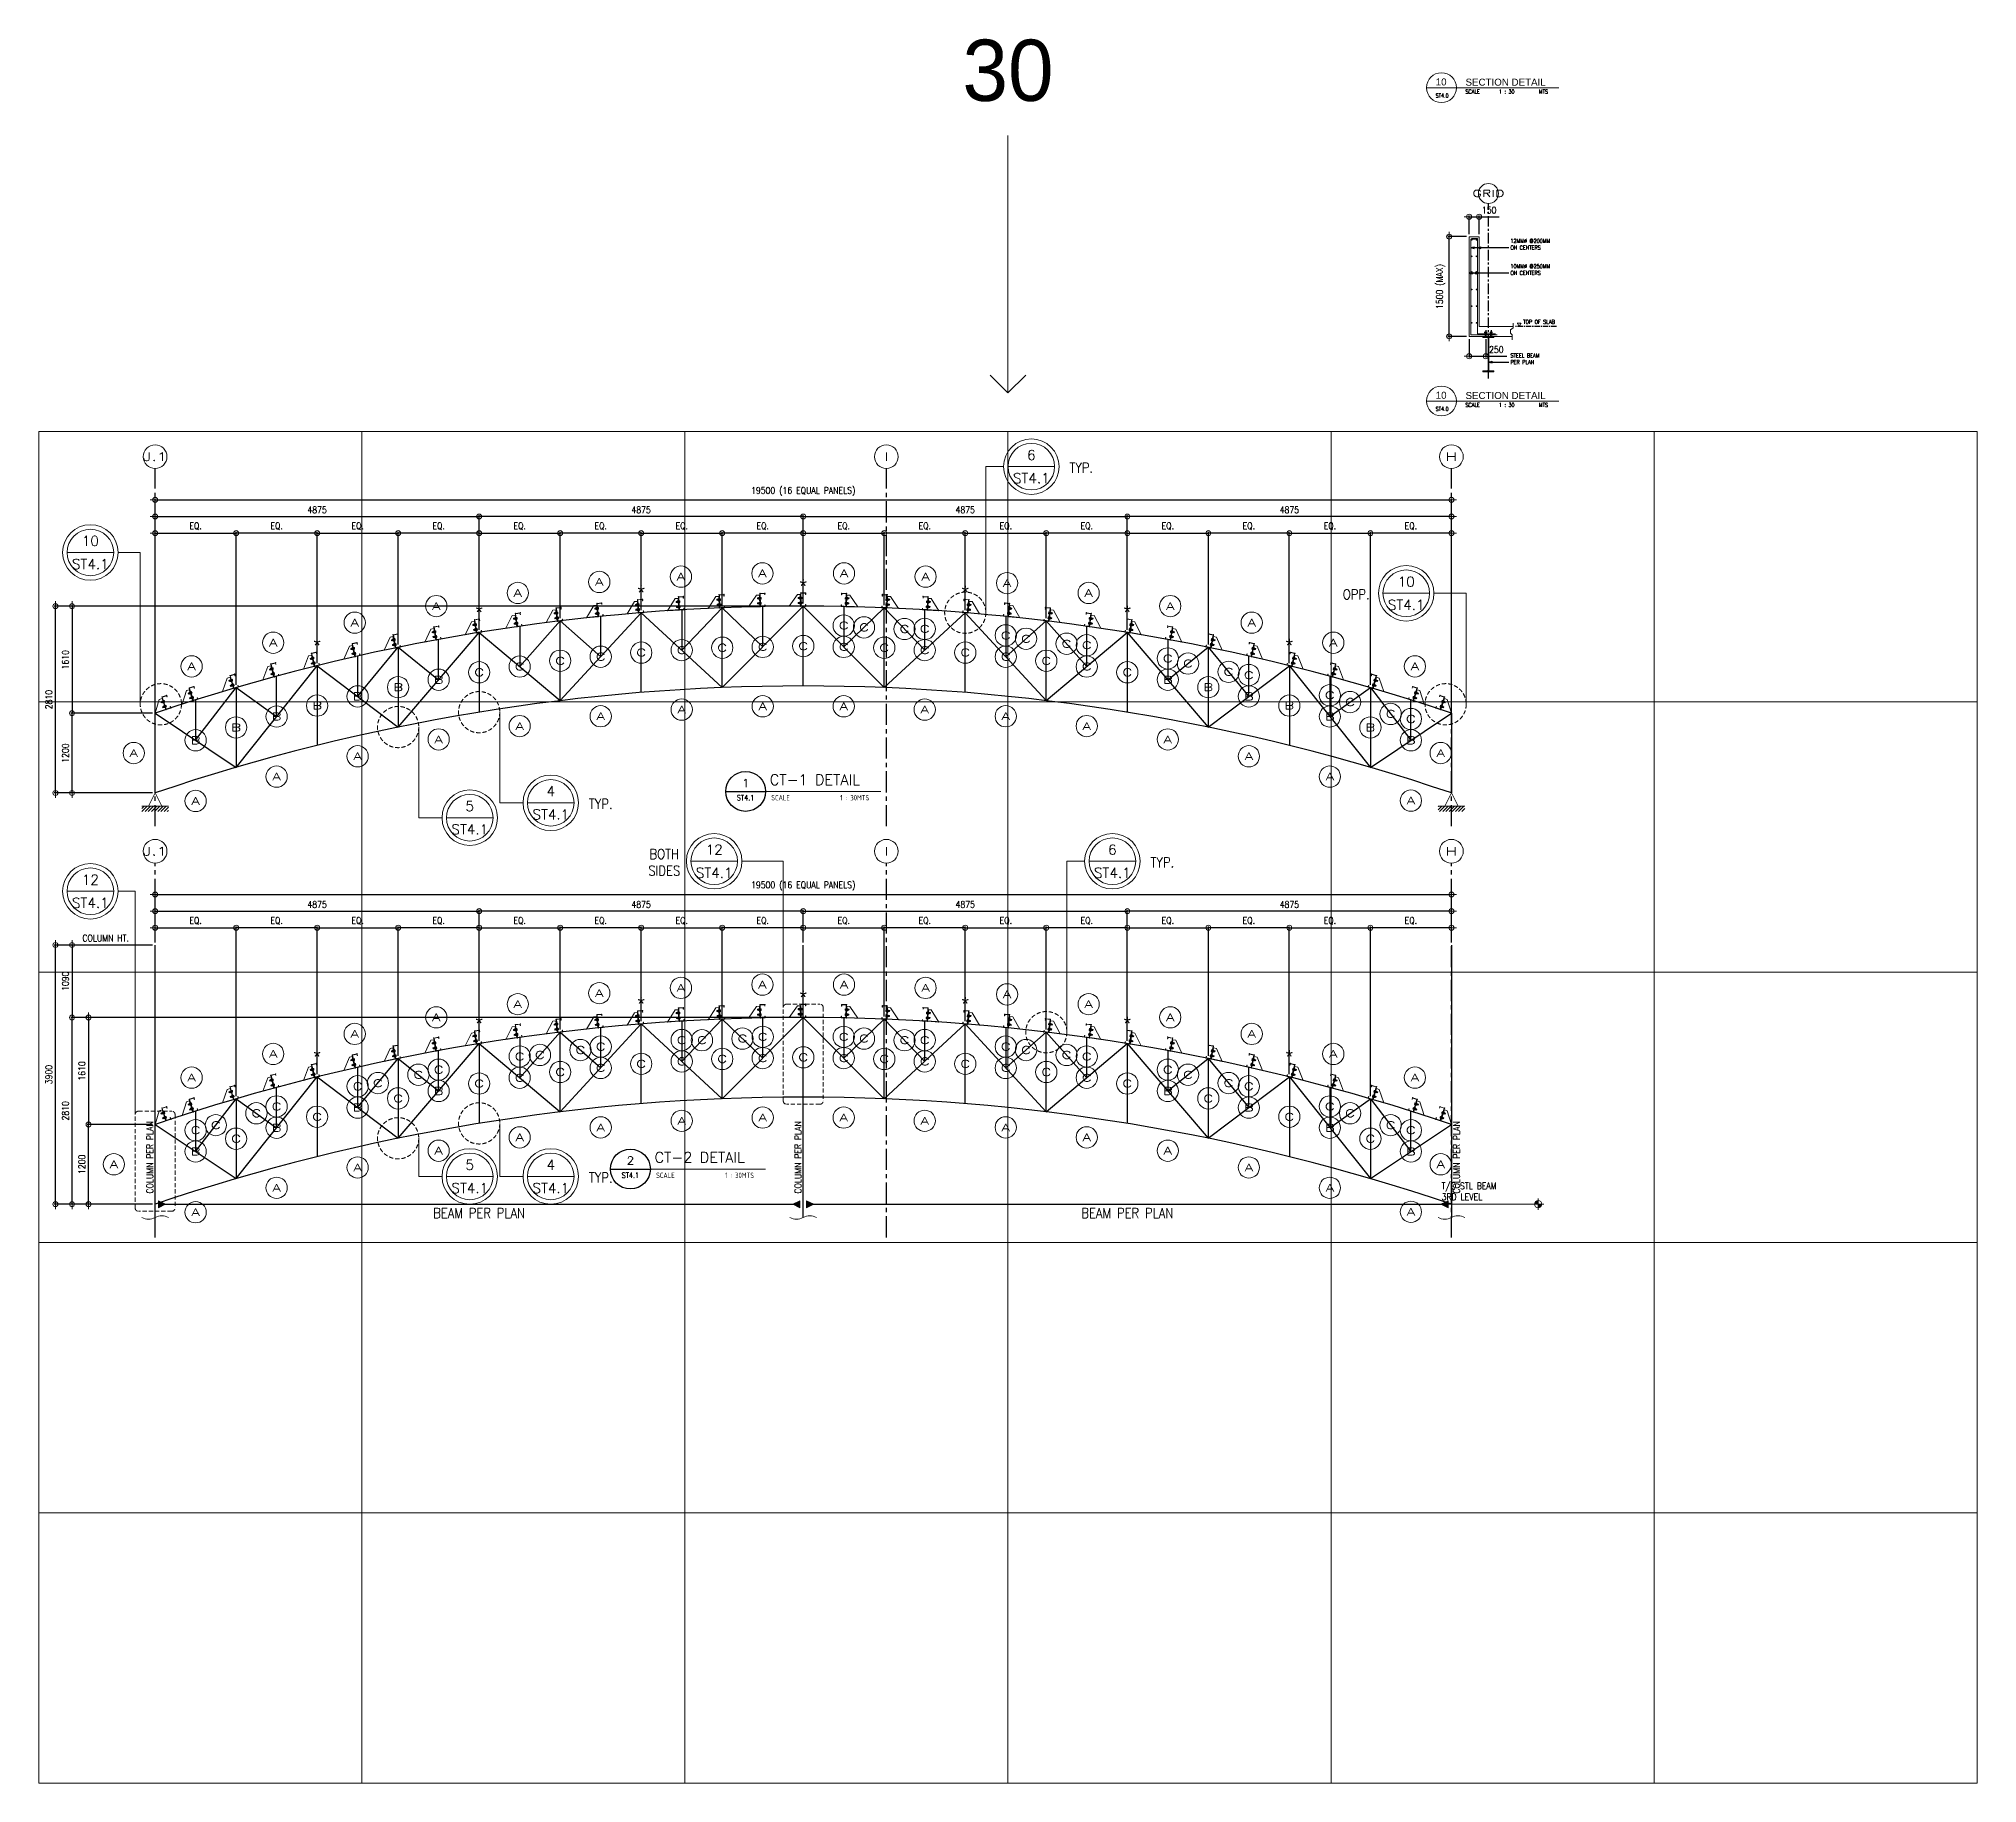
# Model space of a CAD drawing. Header units: millimetres. Extents: x -14320 to 437400, y -59080 to 73710.
# Drawn here: x 72900 to 102060, y 0 to 26250 of the extents above; entities that cross this region are included whole.
import ezdxf
from ezdxf.enums import TextEntityAlignment as Align

# ---------------------------------------------------------------- set-up
doc = ezdxf.new("R2010")
doc.units = ezdxf.units.MM
doc.header["$LTSCALE"] = 10
doc.header["$MEASUREMENT"] = 0
for name, pattern in [('CENTER', [50.8, 31.75, -6.35, 6.35, -6.35]), ('HIDDEN', [0.375, 0.25, -0.125]), ('PHANTOM2', [1.25, 0.625, -0.125, 0.125, -0.125, 0.125, -0.125])]:
    doc.linetypes.add(name, pattern=pattern)
for name, color, linetype in [('8', 8, 'Continuous'), ('A-NEW', 240, 'Continuous'), ('A_LINE', 1, 'Continuous'), ('BAR-1', 7, 'Continuous'), ('TARGET-MAIN', 1, 'Continuous')]:
    doc.layers.add(name, color=color, linetype=linetype)
for name, color, linetype, lineweight in [('CEE STEEL PURLINS', 46, 'Continuous', 15), ('grid_iden', 1, 'Continuous', 9), ('HATCH 000', 251, 'Continuous', 5), ('S-ANNO-DIMS', 1, 'Continuous', 5), ('S-ANNO-NPLT', 7, 'Continuous', 9), ('S-Anno-Symb', 143, 'PHANTOM2', 13), ('S-Anno-Text', 52, 'Continuous', 15), ('S-ANNO-WELD', 1, 'Continuous', 9), ('S-BEAM-IDEN', 2, 'Continuous', 9), ('S-CONN', 1, 'Continuous', 9), ('S-DETL-LN03', 3, 'Continuous', 9), ('S-DETL-LN8', 8, 'Continuous', 9), ('S-DETL-LW25', 2, 'Continuous', 9), ('S-DETL-LW35', 3, 'Continuous', 9), ('S-DETL-PATT', 9, 'Continuous', 9), ('S-Grid-iden', 52, 'Continuous', 9), ('S_BOLTS', 252, 'Continuous', 9), ('S_STEEL TRUSS', 5, 'Continuous', 30), ('SCHEDULES-TEXT', 4, 'Continuous', 20), ('TEXT', 2, 'Continuous', 20)]:
    doc.layers.add(name, color=color, linetype=linetype, lineweight=lineweight)
doc.layers.add('GUIDE 001', color=214, linetype='Continuous', lineweight=0, plot=False)
doc.layers.add('S-DETL-GRID', color=62, linetype='Continuous', lineweight=9, plot=False)
doc.styles.add('1', font='simplex.shx', dxfattribs={"width": 0.85, "height": 40})
doc.styles.add('2', font='simplex.shx', dxfattribs={"width": 0.95, "height": 40})
doc.styles.add('3', font='simplex.shx', dxfattribs={"width": 1.5, "height": 70})
doc.styles.add('ARCHITEXT', font='architxt.shx', dxfattribs={"width": 0.85})
doc.styles.add('ARIAL', font='arial.ttf')
doc.styles.add('ROMANSX', font='ROMANS.shx', dxfattribs={"height": 0.09375})
doc.styles.add('SHEETNAME', font='simplex.shx', dxfattribs={"width": 0.75, "height": 200})
doc.styles.add('SIMPLEX', font='SIMPLEX.shx', dxfattribs={"width": 1.1})
doc.styles.add('TITLE1', font='HELV.shx', dxfattribs={"height": 500})
doc.dimstyles.new('ESCA30', dxfattribs={"dimtxt": 40, "dimasz": 1, "dimexe": 20, "dimexo": 40, "dimgap": 50, "dimtad": 1, "dimdec": 0, "dimrnd": 1, "dimdsep": 46, "dimtxsty": '1', "dimblk1": 'ESCADIM_ARW', "dimblk2": 'ESCADIM_ARW', "dimsah": 1, "dimcen": 50, "dimclrd": 256, "dimclre": 256, "dimclrt": 52, "dimadec": 0, "dimazin": 0, "dimtfac": 1, "dimtdec": 0, "dimtofl": 0, "dimtmove": 0, "dimatfit": 3, "dimldrblk": 'ESCADIM_ARW', "dimfxl": 1, "dimtolj": 1, "dimtzin": 0, "dimarcsym": 0})
doc.dimstyles.new('ESCA_ARW$7', dxfattribs={"dimtxt": 200, "dimasz": 1, "dimexe": 100, "dimexo": 100, "dimgap": 100, "dimtad": 1, "dimdec": 0, "dimrnd": 1, "dimdsep": 46, "dimtxsty": '1', "dimblk1": 'dim_arw', "dimblk2": 'dim_arw', "dimsah": 1, "dimcen": 50, "dimclrd": 1, "dimclre": 256, "dimclrt": 52, "dimadec": 0, "dimazin": 0, "dimtfac": 1, "dimtofl": 0, "dimtmove": 0, "dimatfit": 3, "dimldrblk": 'dim_arw', "dimfxl": 1, "dimtolj": 1, "dimtzin": 0, "dimarcsym": 0})

msp = doc.modelspace()

# ---------------------------------------------------------------- texts
at = {"layer": 'S-ANNO-DIMS', "color": 52, "ltscale": 80, "attachment_point": 5, "style": '1'}
for s, insert, char_height in [('\\A1;{\\H2.5x;TYP.}', (88582.7, 19794.9, 0), 60), ('\\A1;{\\H2.5x;OPP.}', (92718.7, 17889.5, 0), 60), ('\\A1;{\\H2.5x;TYP.}', (81353.7, 14735.8, 0), 60), ('\\A1;{\\H2.5x;BOTH\\PSIDES}', (82308.7, 13857, 0), 60), ('\\A1;{\\H2.5x;TYP.}', (89801.9, 13857, 0), 60), ('\\A1;{\\H2.5x;COLUMN HT.}', (73905.8, 12718.1), 40), ('\\A1;{\\H2.5x;TYP.}', (81353.7, 9113.9, 0), 60), ('\\A1;\\pxql;{\\H2.5x;T/O STL BEAM\\P3RD LEVEL}', (94415.9, 8905.9, 0), 40), ('\\A1;{\\H2.5x;BEAM PER PLAN}', (79524.8, 8580.2, 0), 60), ('\\A1;{\\H2.5x;BEAM PER PLAN}', (89274.8, 8580.2, 0), 60)]:
    msp.add_mtext(s, dxfattribs=dict(at, insert=insert, char_height=char_height))
at = {"layer": 'S-ANNO-DIMS', "color": 52, "ltscale": 80, "char_height": 40, "attachment_point": 5, "rotation": 90, "style": '1'}
for insert in [(74571, 9416.8, 0), (84321, 9416.8, 0), (94228.5, 9416.8, 0)]:
    msp.add_mtext('\\A1;{\\H2.5x;COLUMN PER PLAN}', dxfattribs=dict(at, insert=insert))
at = {"layer": 'S-Anno-Text', "color": 5, "style": 'TITLE1'}
for p in [(93995.8, 25547.9), (93995.8, 20833.1)]:
    msp.add_text('10', height=105, dxfattribs=at).set_placement(p, align=Align.CENTER)
at = {"layer": 'S-Anno-Text'}
for s, style, width, p in [('ST4.0', 'SHEETNAME', 0.75, (94010.7, 25363.9)), ('1 : 30', '2', 0.85, (94982.4, 25423.9)), ('TOP OF SLAB', '1', 0.85, (95467.5, 21959.8)), ('ST4.0', 'SHEETNAME', 0.75, (94010.7, 20649.1)), ('1 : 30', '2', 0.85, (94982.4, 20709.1))]:
    msp.add_text(s, height=60, dxfattribs=dict(at, style=style, width=width)).set_placement(p, align=Align.CENTER)
at = {"layer": 'S-Anno-Text', "style": '2', "width": 0.85}
for p in [(94360.5, 25423.9), (94360.5, 20709.1)]:
    msp.add_text('SCALE', height=60, dxfattribs=at).set_placement(p)
at = {"layer": 'S-Anno-Text', "color": 5, "style": 'TITLE1'}
for p in [(94362.5, 25544.4), (94362.5, 20829.7)]:
    msp.add_text('SECTION DETAIL', height=105, dxfattribs=at).set_placement(p)
at = {"layer": 'S-Anno-Text', "style": '2', "width": 0.85}
for p in [(95604.3, 25423.9), (95604.3, 20709.1)]:
    msp.add_text('MTS', height=60, dxfattribs=at).set_placement(p, align=Align.RIGHT)
at = {"layer": 'S-Anno-Text', "char_height": 60, "width": 1217.649, "attachment_point": 1, "style": '1'}
for s, insert in [('12MM%%C @200MM \\PON CENTERS', (95037.9, 23236.9)), ('10MM%%C @250MM \\PON CENTERS', (95037.9, 22855.7)), ('STEEL BEAM\\PPER PLAN', (95037.9, 21514.7))]:
    msp.add_mtext(s, dxfattribs=dict(at, insert=insert))
at = {"layer": 'S-DETL-GRID'}
msp.add_text('30', height=921.78, dxfattribs=at).set_placement((87480, 25314.4), align=Align.CENTER)
at = {"layer": 'SCHEDULES-TEXT', "color": 1, "char_height": 200, "width": 6229.431, "attachment_point": 5, "style": 'ARIAL'}
for insert in [(84399.8, 18016.3, 0), (81962.3, 17918.2, 0), (86837.3, 17918.2, 0), (79524.8, 17621.9, 0), (89274.8, 17621.9, 0), (77087.3, 17121.5, 0), (91712.3, 17121.5, 0), (81962.3, 11730.3, 0), (84399.8, 11828.4, 0), (86837.3, 11730.3, 0), (79524.8, 11434, 0), (89274.8, 11434, 0), (77087.3, 10933.6, 0), (91712.3, 10933.6, 0)]:
    msp.add_mtext('*', dxfattribs=dict(at, insert=insert))

# ---------------------------------------------------------------- blocks, each defined once
blk = doc.blocks.new('ESCADIM_ARW')
at = {"color": 9}
blk.add_line((75, 0), (-75, 0), dxfattribs=at)
blk.add_circle((0, 0), 37.5, dxfattribs=at)
blk = doc.blocks.new('*D59')
at = {"layer": 'Defpoints', "color": 0, "ltscale": 80, "transparency": 16777216}
for p in [(94116, 23272), (94416, 23272), (94416, 21772)]:
    blk.add_point(p, dxfattribs=at)
at = {"layer": 'S-ANNO-DIMS', "lineweight": -2, "ltscale": 80, "transparency": 16777216}
for p, q in [((94376, 23272), (94096, 23272)), ((94116, 21773), (94116, 23271)), ((94376, 21772), (94096, 21772))]:
    blk.add_line(p, q, dxfattribs=at)
for p, rotation in [((94116, 23272), 90), ((94116, 21772), 270)]:
    blk.add_blockref('ESCADIM_ARW', p, dxfattribs=dict(at, rotation=rotation))
at = {"layer": 'S-ANNO-DIMS', "color": 52, "ltscale": 80, "transparency": 16777216, "insert": (93989, 22522), "char_height": 40, "attachment_point": 5, "rotation": 90, "style": '1'}
blk.add_mtext('\\A1;{\\H2.5x;1500 (MAX)}', dxfattribs=at)
blk = doc.blocks.new('ELEV_PNT2')
at = {"layer": 'S-Anno-Symb'}
blk.add_lwpolyline([(0, 0), (110, 191), (-110, 191)], close=True, dxfattribs=at)
blk = doc.blocks.new('*D60')
at = {"layer": 'Defpoints', "color": 0, "ltscale": 80, "transparency": 16777216}
for p in [(94566, 23572), (94416, 23272), (94566, 23272)]:
    blk.add_point(p, dxfattribs=at)
at = {"layer": 'S-ANNO-DIMS', "lineweight": -2, "ltscale": 80, "transparency": 16777216}
for p, q in [((94416, 23312), (94416, 23592)), ((94417, 23572), (94565, 23572)), ((94566, 23312), (94566, 23592)), ((94566, 23572), (94869, 23572))]:
    blk.add_line(p, q, dxfattribs=at)
at = {"layer": 'S-ANNO-DIMS', "lineweight": -2, "ltscale": 80, "transparency": 16777216, "rotation": 180}
blk.add_blockref('ESCADIM_ARW', (94416, 23572), dxfattribs=at)
at = {"layer": 'S-ANNO-DIMS', "lineweight": -2, "ltscale": 80, "transparency": 16777216}
blk.add_blockref('ESCADIM_ARW', (94566, 23572), dxfattribs=at)
at = {"layer": 'S-ANNO-DIMS', "color": 52, "ltscale": 80, "transparency": 16777216, "insert": (94718, 23672), "char_height": 40, "attachment_point": 5, "style": '1'}
blk.add_mtext('\\A1;{\\H2.5x;150}', dxfattribs=at)
blk = doc.blocks.new('*D61')
at = {"layer": 'Defpoints', "color": 0, "ltscale": 80, "transparency": 16777216}
for p in [(94416, 21772), (94666, 21772), (94666, 21472)]:
    blk.add_point(p, dxfattribs=at)
at = {"layer": 'S-ANNO-DIMS', "lineweight": -2, "ltscale": 80, "transparency": 16777216}
for p, q in [((94416, 21732), (94416, 21452)), ((94666, 21732), (94666, 21452)), ((94417, 21472), (94665, 21472)), ((94666, 21472), (94985, 21472))]:
    blk.add_line(p, q, dxfattribs=at)
at = {"layer": 'S-ANNO-DIMS', "lineweight": -2, "ltscale": 80, "transparency": 16777216, "rotation": 180}
blk.add_blockref('ESCADIM_ARW', (94416, 21472), dxfattribs=at)
at = {"layer": 'S-ANNO-DIMS', "lineweight": -2, "ltscale": 80, "transparency": 16777216}
blk.add_blockref('ESCADIM_ARW', (94666, 21472), dxfattribs=at)
at = {"layer": 'S-ANNO-DIMS', "color": 52, "ltscale": 80, "transparency": 16777216, "insert": (94826, 21572), "char_height": 40, "attachment_point": 5, "style": '1'}
blk.add_mtext('\\A1;{\\H2.5x;250}', dxfattribs=at)
blk = doc.blocks.new('NUT')
at = {"color": 0, "linetype": 'Continuous'}
for p, q in [((7, 0), (-8, 0)), ((-10, -52), (-10, -7)), ((7, -15), (-8, -15)), ((7, -44), (-8, -44)), ((7, -59), (-8, -59)), ((9, -52), (9, -7))]:
    blk.add_line(p, q, dxfattribs=at)
for centre, radius, start, end in [((3, -7), 13.6, 147.1328, 212.8672), ((41, -30), 51.2, 163.2214, 196.7786), ((3, -52), 13.6, 147.1328, 212.8672), ((-5, -7), 13.6, 327.1328, 32.8672), ((-42, -30), 51.2, 343.2214, 16.7786), ((-5, -52), 13.6, 327.1328, 32.8672)]:
    blk.add_arc(centre, radius, start, end, dxfattribs=at)
blk = doc.blocks.new('dim_arw')
h = blk.add_hatch(color=256)
h.paths.add_polyline_path([(-125.6, 29.45), (0, 0), (-125.6, -29.45, -0.115681), (-132.51, 0, -0.115681)])
h.paths.add_polyline_path([(-249.02, 58.4), (-125.6, 29.45, 0.115681), (-132.51, 0, 0.115681), (-125.6, -29.45), (-249.02, -58.4)])
for p, q in [((0, 0), (-249.02, 58.4)), ((-249.02, 58.4), (-249.02, -58.4)), ((0, 0), (-249.02, -58.4))]:
    blk.add_line(p, q)
blk = doc.blocks.new('Grid')
at = {"layer": 'S-Grid-iden', "color": 1, "linetype": 'Continuous'}
blk.add_circle((0, 0), 500, dxfattribs=at)
at = {"layer": 'S-Grid-iden', "style": '3', "width": 1.5}
blk.add_attdef('GRIDTAG', text='', height=350, dxfattribs=at).set_placement((0, 0), align=Align.MIDDLE_CENTER)
blk = doc.blocks.new('*D212')
at = {"layer": 'Defpoints', "color": 0, "ltscale": 80, "transparency": 16777216}
for p in [(94150, 19311), (74650, 16101, 0), (94150, 16101, 0)]:
    blk.add_point(p, dxfattribs=at)
at = {"layer": 'S-ANNO-DIMS', "lineweight": -2, "ltscale": 80, "transparency": 16777216}
for p, q in [((74650, 16141), (74650, 19331)), ((74651, 19311), (94149, 19311)), ((94150, 16141), (94150, 19331))]:
    blk.add_line(p, q, dxfattribs=at)
at = {"layer": 'S-ANNO-DIMS', "lineweight": -2, "ltscale": 80, "transparency": 16777216, "rotation": 180}
blk.add_blockref('ESCADIM_ARW', (74650, 19311), dxfattribs=at)
at = {"layer": 'S-ANNO-DIMS', "lineweight": -2, "ltscale": 80, "transparency": 16777216}
blk.add_blockref('ESCADIM_ARW', (94150, 19311), dxfattribs=at)
at = {"layer": 'S-ANNO-DIMS', "color": 52, "ltscale": 80, "transparency": 16777216, "insert": (84400, 19437), "char_height": 40, "attachment_point": 5, "style": '1'}
blk.add_mtext('\\A1;{\\H2.5x;19500 (16 EQUAL PANELS)}', dxfattribs=at)
blk = doc.blocks.new('*D213')
at = {"layer": 'Defpoints', "color": 0, "ltscale": 80, "transparency": 16777216}
for p in [(79525, 19061), (79525, 17317, 0), (74650, 16101, 0)]:
    blk.add_point(p, dxfattribs=at)
at = {"layer": 'S-ANNO-DIMS', "lineweight": -2, "ltscale": 80, "transparency": 16777216}
for p, q in [((74650, 16141), (74650, 19081)), ((74651, 19061), (79524, 19061)), ((79525, 17357), (79525, 19081))]:
    blk.add_line(p, q, dxfattribs=at)
at = {"layer": 'S-ANNO-DIMS', "lineweight": -2, "ltscale": 80, "transparency": 16777216, "rotation": 180}
blk.add_blockref('ESCADIM_ARW', (74650, 19061), dxfattribs=at)
at = {"layer": 'S-ANNO-DIMS', "lineweight": -2, "ltscale": 80, "transparency": 16777216}
blk.add_blockref('ESCADIM_ARW', (79525, 19061), dxfattribs=at)
at = {"layer": 'S-ANNO-DIMS', "color": 52, "ltscale": 80, "transparency": 16777216, "insert": (77087, 19161), "char_height": 40, "attachment_point": 5, "style": '1'}
blk.add_mtext('\\A1;{\\H2.5x;4875}', dxfattribs=at)
blk = doc.blocks.new('*D214')
at = {"layer": 'Defpoints', "color": 0, "ltscale": 80, "transparency": 16777216}
for p in [(73400, 16101), (74650, 16101, 0), (74650, 14901, 0)]:
    blk.add_point(p, dxfattribs=at)
at = {"layer": 'S-ANNO-DIMS', "lineweight": -2, "ltscale": 80, "transparency": 16777216}
for p, q in [((74610, 16101), (73380, 16101)), ((73400, 14902), (73400, 16100)), ((74610, 14901), (73380, 14901))]:
    blk.add_line(p, q, dxfattribs=at)
for p, rotation in [((73400, 16101), 90), ((73400, 14901), 270)]:
    blk.add_blockref('ESCADIM_ARW', p, dxfattribs=dict(at, rotation=rotation))
at = {"layer": 'S-ANNO-DIMS', "color": 52, "ltscale": 80, "transparency": 16777216, "insert": (73300, 15501), "char_height": 40, "attachment_point": 5, "rotation": 90, "style": '1'}
blk.add_mtext('\\A1;{\\H2.5x;1200}', dxfattribs=at)
blk = doc.blocks.new('*D215')
at = {"layer": 'Defpoints', "color": 0, "ltscale": 80, "transparency": 16777216}
for p in [(73150, 17711), (84400, 17711, 0), (74650, 14901, 0)]:
    blk.add_point(p, dxfattribs=at)
at = {"layer": 'S-ANNO-DIMS', "lineweight": -2, "ltscale": 80, "transparency": 16777216}
for p, q in [((84360, 17711), (73130, 17711)), ((73150, 14902), (73150, 17710)), ((74610, 14901), (73130, 14901))]:
    blk.add_line(p, q, dxfattribs=at)
for p, rotation in [((73150, 17711), 90), ((73150, 14901), 270)]:
    blk.add_blockref('ESCADIM_ARW', p, dxfattribs=dict(at, rotation=rotation))
at = {"layer": 'S-ANNO-DIMS', "color": 52, "ltscale": 80, "transparency": 16777216, "insert": (73050, 16306), "char_height": 40, "attachment_point": 5, "rotation": 90, "style": '1'}
blk.add_mtext('\\A1;{\\H2.5x;2810}', dxfattribs=at)
blk = doc.blocks.new('*D216')
at = {"layer": 'Defpoints', "color": 0, "ltscale": 80, "transparency": 16777216}
for p in [(84400, 17711, 0), (73400, 16101), (74650, 16101, 0)]:
    blk.add_point(p, dxfattribs=at)
at = {"layer": 'S-ANNO-DIMS', "lineweight": -2, "ltscale": 80, "transparency": 16777216}
for p, q in [((84360, 17711), (73380, 17711)), ((73400, 17710), (73400, 16102)), ((74610, 16101), (73380, 16101))]:
    blk.add_line(p, q, dxfattribs=at)
for p, rotation in [((73400, 17711), 90), ((73400, 16101), 270)]:
    blk.add_blockref('ESCADIM_ARW', p, dxfattribs=dict(at, rotation=rotation))
at = {"layer": 'S-ANNO-DIMS', "color": 52, "ltscale": 80, "transparency": 16777216, "insert": (73300, 16906), "char_height": 40, "attachment_point": 5, "rotation": 90, "style": '1'}
blk.add_mtext('\\A1;{\\H2.5x;1610}', dxfattribs=at)
blk = doc.blocks.new('*D217')
at = {"layer": 'Defpoints', "color": 0, "ltscale": 80, "transparency": 16777216}
for p in [(79525, 19061), (84400, 17711), (79525, 17317, 0)]:
    blk.add_point(p, dxfattribs=at)
at = {"layer": 'S-ANNO-DIMS', "lineweight": -2, "ltscale": 80, "transparency": 16777216}
for p, q in [((79525, 17357), (79525, 19081)), ((84399, 19061), (79526, 19061)), ((84400, 17751), (84400, 19081))]:
    blk.add_line(p, q, dxfattribs=at)
at = {"layer": 'S-ANNO-DIMS', "lineweight": -2, "ltscale": 80, "transparency": 16777216, "rotation": 180}
blk.add_blockref('ESCADIM_ARW', (79525, 19061), dxfattribs=at)
at = {"layer": 'S-ANNO-DIMS', "lineweight": -2, "ltscale": 80, "transparency": 16777216}
blk.add_blockref('ESCADIM_ARW', (84400, 19061), dxfattribs=at)
at = {"layer": 'S-ANNO-DIMS', "color": 52, "ltscale": 80, "transparency": 16777216, "insert": (81962, 19161), "char_height": 40, "attachment_point": 5, "style": '1'}
blk.add_mtext('\\A1;{\\H2.5x;4875}', dxfattribs=at)
blk = doc.blocks.new('*D218')
at = {"layer": 'Defpoints', "color": 0, "ltscale": 80, "transparency": 16777216}
for p in [(89275, 19061), (89275, 17317, 0), (94150, 16101, 0)]:
    blk.add_point(p, dxfattribs=at)
at = {"layer": 'S-ANNO-DIMS', "lineweight": -2, "ltscale": 80, "transparency": 16777216}
for p, q in [((89275, 17357), (89275, 19081)), ((94149, 19061), (89276, 19061)), ((94150, 16141), (94150, 19081))]:
    blk.add_line(p, q, dxfattribs=at)
at = {"layer": 'S-ANNO-DIMS', "lineweight": -2, "ltscale": 80, "transparency": 16777216, "rotation": 180}
blk.add_blockref('ESCADIM_ARW', (89275, 19061), dxfattribs=at)
at = {"layer": 'S-ANNO-DIMS', "lineweight": -2, "ltscale": 80, "transparency": 16777216}
blk.add_blockref('ESCADIM_ARW', (94150, 19061), dxfattribs=at)
at = {"layer": 'S-ANNO-DIMS', "color": 52, "ltscale": 80, "transparency": 16777216, "insert": (91712, 19161), "char_height": 40, "attachment_point": 5, "style": '1'}
blk.add_mtext('\\A1;{\\H2.5x;4875}', dxfattribs=at)
blk = doc.blocks.new('*D219')
at = {"layer": 'Defpoints', "color": 0, "ltscale": 80, "transparency": 16777216}
for p in [(89275, 19061), (84400, 17711), (89275, 17317, 0)]:
    blk.add_point(p, dxfattribs=at)
at = {"layer": 'S-ANNO-DIMS', "lineweight": -2, "ltscale": 80, "transparency": 16777216}
for p, q in [((84400, 17751), (84400, 19081)), ((84401, 19061), (89274, 19061)), ((89275, 17357), (89275, 19081))]:
    blk.add_line(p, q, dxfattribs=at)
at = {"layer": 'S-ANNO-DIMS', "lineweight": -2, "ltscale": 80, "transparency": 16777216, "rotation": 180}
blk.add_blockref('ESCADIM_ARW', (84400, 19061), dxfattribs=at)
at = {"layer": 'S-ANNO-DIMS', "lineweight": -2, "ltscale": 80, "transparency": 16777216}
blk.add_blockref('ESCADIM_ARW', (89275, 19061), dxfattribs=at)
at = {"layer": 'S-ANNO-DIMS', "color": 52, "ltscale": 80, "transparency": 16777216, "insert": (86837, 19161), "char_height": 40, "attachment_point": 5, "style": '1'}
blk.add_mtext('\\A1;{\\H2.5x;4875}', dxfattribs=at)
blk = doc.blocks.new('*D220')
at = {"layer": 'Defpoints', "color": 0, "ltscale": 80, "transparency": 16777216}
for p in [(75869, 18811), (75869, 16487, 0), (74650, 16101, 0)]:
    blk.add_point(p, dxfattribs=at)
at = {"layer": 'S-ANNO-DIMS', "lineweight": -2, "ltscale": 80, "transparency": 16777216}
for p, q in [((74650, 16141), (74650, 18831)), ((74651, 18811), (75868, 18811)), ((75869, 16527), (75869, 18831))]:
    blk.add_line(p, q, dxfattribs=at)
at = {"layer": 'S-ANNO-DIMS', "lineweight": -2, "ltscale": 80, "transparency": 16777216, "rotation": 180}
blk.add_blockref('ESCADIM_ARW', (74650, 18811), dxfattribs=at)
at = {"layer": 'S-ANNO-DIMS', "lineweight": -2, "ltscale": 80, "transparency": 16777216}
blk.add_blockref('ESCADIM_ARW', (75869, 18811), dxfattribs=at)
at = {"layer": 'S-ANNO-DIMS', "color": 52, "ltscale": 80, "transparency": 16777216, "insert": (75259, 18916), "char_height": 40, "attachment_point": 5, "style": '1'}
blk.add_mtext('\\A1;{\\H2.5x;EQ.}', dxfattribs=at)
blk = doc.blocks.new('*D221')
at = {"layer": 'Defpoints', "color": 0, "ltscale": 80, "transparency": 16777216}
for p in [(75869, 18811), (77087, 16816, 0), (75869, 16487, 0)]:
    blk.add_point(p, dxfattribs=at)
at = {"layer": 'S-ANNO-DIMS', "lineweight": -2, "ltscale": 80, "transparency": 16777216}
for p, q in [((75869, 16527), (75869, 18831)), ((77086, 18811), (75870, 18811)), ((77087, 16856), (77087, 18831))]:
    blk.add_line(p, q, dxfattribs=at)
at = {"layer": 'S-ANNO-DIMS', "lineweight": -2, "ltscale": 80, "transparency": 16777216, "rotation": 180}
blk.add_blockref('ESCADIM_ARW', (75869, 18811), dxfattribs=at)
at = {"layer": 'S-ANNO-DIMS', "lineweight": -2, "ltscale": 80, "transparency": 16777216}
blk.add_blockref('ESCADIM_ARW', (77087, 18811), dxfattribs=at)
at = {"layer": 'S-ANNO-DIMS', "color": 52, "ltscale": 80, "transparency": 16777216, "insert": (76478, 18916), "char_height": 40, "attachment_point": 5, "style": '1'}
blk.add_mtext('\\A1;{\\H2.5x;EQ.}', dxfattribs=at)
blk = doc.blocks.new('*D222')
at = {"layer": 'Defpoints', "color": 0, "ltscale": 80, "transparency": 16777216}
for p in [(78306, 18811), (79525, 17317, 0), (78306, 17093, 0)]:
    blk.add_point(p, dxfattribs=at)
at = {"layer": 'S-ANNO-DIMS', "lineweight": -2, "ltscale": 80, "transparency": 16777216}
for p, q in [((78306, 17133), (78306, 18831)), ((79524, 18811), (78307, 18811)), ((79525, 17357), (79525, 18831))]:
    blk.add_line(p, q, dxfattribs=at)
at = {"layer": 'S-ANNO-DIMS', "lineweight": -2, "ltscale": 80, "transparency": 16777216, "rotation": 180}
blk.add_blockref('ESCADIM_ARW', (78306, 18811), dxfattribs=at)
at = {"layer": 'S-ANNO-DIMS', "lineweight": -2, "ltscale": 80, "transparency": 16777216}
blk.add_blockref('ESCADIM_ARW', (79525, 18811), dxfattribs=at)
at = {"layer": 'S-ANNO-DIMS', "color": 52, "ltscale": 80, "transparency": 16777216, "insert": (78915, 18916), "char_height": 40, "attachment_point": 5, "style": '1'}
blk.add_mtext('\\A1;{\\H2.5x;EQ.}', dxfattribs=at)
blk = doc.blocks.new('*D223')
at = {"layer": 'Defpoints', "color": 0, "ltscale": 80, "transparency": 16777216}
for p in [(78306, 18811), (78306, 17093, 0), (77087, 16816, 0)]:
    blk.add_point(p, dxfattribs=at)
at = {"layer": 'S-ANNO-DIMS', "lineweight": -2, "ltscale": 80, "transparency": 16777216}
for p, q in [((77087, 16856), (77087, 18831)), ((77088, 18811), (78305, 18811)), ((78306, 17133), (78306, 18831))]:
    blk.add_line(p, q, dxfattribs=at)
at = {"layer": 'S-ANNO-DIMS', "lineweight": -2, "ltscale": 80, "transparency": 16777216, "rotation": 180}
blk.add_blockref('ESCADIM_ARW', (77087, 18811), dxfattribs=at)
at = {"layer": 'S-ANNO-DIMS', "lineweight": -2, "ltscale": 80, "transparency": 16777216}
blk.add_blockref('ESCADIM_ARW', (78306, 18811), dxfattribs=at)
at = {"layer": 'S-ANNO-DIMS', "color": 52, "ltscale": 80, "transparency": 16777216, "insert": (77697, 18916), "char_height": 40, "attachment_point": 5, "style": '1'}
blk.add_mtext('\\A1;{\\H2.5x;EQ.}', dxfattribs=at)
blk = doc.blocks.new('*D224')
at = {"layer": 'Defpoints', "color": 0, "ltscale": 80, "transparency": 16777216}
for p in [(83181, 18811), (83181, 17687, 0), (84400, 17711, 0)]:
    blk.add_point(p, dxfattribs=at)
at = {"layer": 'S-ANNO-DIMS', "lineweight": -2, "ltscale": 80, "transparency": 16777216}
for p, q in [((83181, 17727), (83181, 18831)), ((84399, 18811), (83182, 18811)), ((84400, 17751), (84400, 18831))]:
    blk.add_line(p, q, dxfattribs=at)
at = {"layer": 'S-ANNO-DIMS', "lineweight": -2, "ltscale": 80, "transparency": 16777216, "rotation": 180}
blk.add_blockref('ESCADIM_ARW', (83181, 18811), dxfattribs=at)
at = {"layer": 'S-ANNO-DIMS', "lineweight": -2, "ltscale": 80, "transparency": 16777216}
blk.add_blockref('ESCADIM_ARW', (84400, 18811), dxfattribs=at)
at = {"layer": 'S-ANNO-DIMS', "color": 52, "ltscale": 80, "transparency": 16777216, "insert": (83790, 18916), "char_height": 40, "attachment_point": 5, "style": '1'}
blk.add_mtext('\\A1;{\\H2.5x;EQ.}', dxfattribs=at)
blk = doc.blocks.new('*D225')
at = {"layer": 'Defpoints', "color": 0, "ltscale": 80, "transparency": 16777216}
for p in [(83181, 18811), (81962, 17613, 0), (83181, 17687, 0)]:
    blk.add_point(p, dxfattribs=at)
at = {"layer": 'S-ANNO-DIMS', "lineweight": -2, "ltscale": 80, "transparency": 16777216}
for p, q in [((81962, 17653), (81962, 18831)), ((81963, 18811), (83180, 18811)), ((83181, 17727), (83181, 18831))]:
    blk.add_line(p, q, dxfattribs=at)
at = {"layer": 'S-ANNO-DIMS', "lineweight": -2, "ltscale": 80, "transparency": 16777216, "rotation": 180}
blk.add_blockref('ESCADIM_ARW', (81962, 18811), dxfattribs=at)
at = {"layer": 'S-ANNO-DIMS', "lineweight": -2, "ltscale": 80, "transparency": 16777216}
blk.add_blockref('ESCADIM_ARW', (83181, 18811), dxfattribs=at)
at = {"layer": 'S-ANNO-DIMS', "color": 52, "ltscale": 80, "transparency": 16777216, "insert": (82572, 18916), "char_height": 40, "attachment_point": 5, "style": '1'}
blk.add_mtext('\\A1;{\\H2.5x;EQ.}', dxfattribs=at)
blk = doc.blocks.new('*D226')
at = {"layer": 'Defpoints', "color": 0, "ltscale": 80, "transparency": 16777216}
for p in [(80744, 18811), (79525, 17317, 0), (80744, 17490, 0)]:
    blk.add_point(p, dxfattribs=at)
at = {"layer": 'S-ANNO-DIMS', "lineweight": -2, "ltscale": 80, "transparency": 16777216}
for p, q in [((79525, 17357), (79525, 18831)), ((79526, 18811), (80743, 18811)), ((80744, 17530), (80744, 18831))]:
    blk.add_line(p, q, dxfattribs=at)
at = {"layer": 'S-ANNO-DIMS', "lineweight": -2, "ltscale": 80, "transparency": 16777216, "rotation": 180}
blk.add_blockref('ESCADIM_ARW', (79525, 18811), dxfattribs=at)
at = {"layer": 'S-ANNO-DIMS', "lineweight": -2, "ltscale": 80, "transparency": 16777216}
blk.add_blockref('ESCADIM_ARW', (80744, 18811), dxfattribs=at)
at = {"layer": 'S-ANNO-DIMS', "color": 52, "ltscale": 80, "transparency": 16777216, "insert": (80134, 18916), "char_height": 40, "attachment_point": 5, "style": '1'}
blk.add_mtext('\\A1;{\\H2.5x;EQ.}', dxfattribs=at)
blk = doc.blocks.new('*D227')
at = {"layer": 'Defpoints', "color": 0, "ltscale": 80, "transparency": 16777216}
for p in [(80744, 18811), (81962, 17613, 0), (80744, 17490, 0)]:
    blk.add_point(p, dxfattribs=at)
at = {"layer": 'S-ANNO-DIMS', "lineweight": -2, "ltscale": 80, "transparency": 16777216}
for p, q in [((80744, 17530), (80744, 18831)), ((81961, 18811), (80745, 18811)), ((81962, 17653), (81962, 18831))]:
    blk.add_line(p, q, dxfattribs=at)
at = {"layer": 'S-ANNO-DIMS', "lineweight": -2, "ltscale": 80, "transparency": 16777216, "rotation": 180}
blk.add_blockref('ESCADIM_ARW', (80744, 18811), dxfattribs=at)
at = {"layer": 'S-ANNO-DIMS', "lineweight": -2, "ltscale": 80, "transparency": 16777216}
blk.add_blockref('ESCADIM_ARW', (81962, 18811), dxfattribs=at)
at = {"layer": 'S-ANNO-DIMS', "color": 52, "ltscale": 80, "transparency": 16777216, "insert": (81353, 18916), "char_height": 40, "attachment_point": 5, "style": '1'}
blk.add_mtext('\\A1;{\\H2.5x;EQ.}', dxfattribs=at)
blk = doc.blocks.new('*D232')
at = {"layer": 'Defpoints', "color": 0, "ltscale": 80, "transparency": 16777216}
for p in [(92931, 18811), (92931, 16487, 0), (94150, 16101, 0)]:
    blk.add_point(p, dxfattribs=at)
at = {"layer": 'S-ANNO-DIMS', "lineweight": -2, "ltscale": 80, "transparency": 16777216}
for p, q in [((92931, 16527), (92931, 18831)), ((94149, 18811), (92932, 18811)), ((94150, 16141), (94150, 18831))]:
    blk.add_line(p, q, dxfattribs=at)
at = {"layer": 'S-ANNO-DIMS', "lineweight": -2, "ltscale": 80, "transparency": 16777216, "rotation": 180}
blk.add_blockref('ESCADIM_ARW', (92931, 18811), dxfattribs=at)
at = {"layer": 'S-ANNO-DIMS', "lineweight": -2, "ltscale": 80, "transparency": 16777216}
blk.add_blockref('ESCADIM_ARW', (94150, 18811), dxfattribs=at)
at = {"layer": 'S-ANNO-DIMS', "color": 52, "ltscale": 80, "transparency": 16777216, "insert": (93540, 18916), "char_height": 40, "attachment_point": 5, "style": '1'}
blk.add_mtext('\\A1;{\\H2.5x;EQ.}', dxfattribs=at)
blk = doc.blocks.new('*D233')
at = {"layer": 'Defpoints', "color": 0, "ltscale": 80, "transparency": 16777216}
for p in [(92931, 18811), (91712, 16816, 0), (92931, 16487, 0)]:
    blk.add_point(p, dxfattribs=at)
at = {"layer": 'S-ANNO-DIMS', "lineweight": -2, "ltscale": 80, "transparency": 16777216}
for p, q in [((91712, 16856), (91712, 18831)), ((91713, 18811), (92930, 18811)), ((92931, 16527), (92931, 18831))]:
    blk.add_line(p, q, dxfattribs=at)
at = {"layer": 'S-ANNO-DIMS', "lineweight": -2, "ltscale": 80, "transparency": 16777216, "rotation": 180}
blk.add_blockref('ESCADIM_ARW', (91712, 18811), dxfattribs=at)
at = {"layer": 'S-ANNO-DIMS', "lineweight": -2, "ltscale": 80, "transparency": 16777216}
blk.add_blockref('ESCADIM_ARW', (92931, 18811), dxfattribs=at)
at = {"layer": 'S-ANNO-DIMS', "color": 52, "ltscale": 80, "transparency": 16777216, "insert": (92322, 18916), "char_height": 40, "attachment_point": 5, "style": '1'}
blk.add_mtext('\\A1;{\\H2.5x;EQ.}', dxfattribs=at)
blk = doc.blocks.new('*D234')
at = {"layer": 'Defpoints', "color": 0, "ltscale": 80, "transparency": 16777216}
for p in [(90494, 18811), (89275, 17317, 0), (90494, 17093, 0)]:
    blk.add_point(p, dxfattribs=at)
at = {"layer": 'S-ANNO-DIMS', "lineweight": -2, "ltscale": 80, "transparency": 16777216}
for p, q in [((89275, 17357), (89275, 18831)), ((89276, 18811), (90493, 18811)), ((90494, 17133), (90494, 18831))]:
    blk.add_line(p, q, dxfattribs=at)
at = {"layer": 'S-ANNO-DIMS', "lineweight": -2, "ltscale": 80, "transparency": 16777216, "rotation": 180}
blk.add_blockref('ESCADIM_ARW', (89275, 18811), dxfattribs=at)
at = {"layer": 'S-ANNO-DIMS', "lineweight": -2, "ltscale": 80, "transparency": 16777216}
blk.add_blockref('ESCADIM_ARW', (90494, 18811), dxfattribs=at)
at = {"layer": 'S-ANNO-DIMS', "color": 52, "ltscale": 80, "transparency": 16777216, "insert": (89884, 18916), "char_height": 40, "attachment_point": 5, "style": '1'}
blk.add_mtext('\\A1;{\\H2.5x;EQ.}', dxfattribs=at)
blk = doc.blocks.new('*D235')
at = {"layer": 'Defpoints', "color": 0, "ltscale": 80, "transparency": 16777216}
for p in [(90494, 18811), (90494, 17093, 0), (91712, 16816, 0)]:
    blk.add_point(p, dxfattribs=at)
at = {"layer": 'S-ANNO-DIMS', "lineweight": -2, "ltscale": 80, "transparency": 16777216}
for p, q in [((90494, 17133), (90494, 18831)), ((91711, 18811), (90495, 18811)), ((91712, 16856), (91712, 18831))]:
    blk.add_line(p, q, dxfattribs=at)
at = {"layer": 'S-ANNO-DIMS', "lineweight": -2, "ltscale": 80, "transparency": 16777216, "rotation": 180}
blk.add_blockref('ESCADIM_ARW', (90494, 18811), dxfattribs=at)
at = {"layer": 'S-ANNO-DIMS', "lineweight": -2, "ltscale": 80, "transparency": 16777216}
blk.add_blockref('ESCADIM_ARW', (91712, 18811), dxfattribs=at)
at = {"layer": 'S-ANNO-DIMS', "color": 52, "ltscale": 80, "transparency": 16777216, "insert": (91103, 18916), "char_height": 40, "attachment_point": 5, "style": '1'}
blk.add_mtext('\\A1;{\\H2.5x;EQ.}', dxfattribs=at)
blk = doc.blocks.new('*D228')
at = {"layer": 'Defpoints', "color": 0, "ltscale": 80, "transparency": 16777216}
for p in [(85619, 18811), (84400, 17711, 0), (85619, 17687, 0)]:
    blk.add_point(p, dxfattribs=at)
at = {"layer": 'S-ANNO-DIMS', "lineweight": -2, "ltscale": 80, "transparency": 16777216}
for p, q in [((84400, 17751), (84400, 18831)), ((84401, 18811), (85618, 18811)), ((85619, 17727), (85619, 18831))]:
    blk.add_line(p, q, dxfattribs=at)
at = {"layer": 'S-ANNO-DIMS', "lineweight": -2, "ltscale": 80, "transparency": 16777216, "rotation": 180}
blk.add_blockref('ESCADIM_ARW', (84400, 18811), dxfattribs=at)
at = {"layer": 'S-ANNO-DIMS', "lineweight": -2, "ltscale": 80, "transparency": 16777216}
blk.add_blockref('ESCADIM_ARW', (85619, 18811), dxfattribs=at)
at = {"layer": 'S-ANNO-DIMS', "color": 52, "ltscale": 80, "transparency": 16777216, "insert": (85009, 18916), "char_height": 40, "attachment_point": 5, "style": '1'}
blk.add_mtext('\\A1;{\\H2.5x;EQ.}', dxfattribs=at)
blk = doc.blocks.new('*D229')
at = {"layer": 'Defpoints', "color": 0, "ltscale": 80, "transparency": 16777216}
for p in [(85619, 18811), (85619, 17687, 0), (86837, 17613, 0)]:
    blk.add_point(p, dxfattribs=at)
at = {"layer": 'S-ANNO-DIMS', "lineweight": -2, "ltscale": 80, "transparency": 16777216}
for p, q in [((85619, 17727), (85619, 18831)), ((86836, 18811), (85620, 18811)), ((86837, 17653), (86837, 18831))]:
    blk.add_line(p, q, dxfattribs=at)
at = {"layer": 'S-ANNO-DIMS', "lineweight": -2, "ltscale": 80, "transparency": 16777216, "rotation": 180}
blk.add_blockref('ESCADIM_ARW', (85619, 18811), dxfattribs=at)
at = {"layer": 'S-ANNO-DIMS', "lineweight": -2, "ltscale": 80, "transparency": 16777216}
blk.add_blockref('ESCADIM_ARW', (86837, 18811), dxfattribs=at)
at = {"layer": 'S-ANNO-DIMS', "color": 52, "ltscale": 80, "transparency": 16777216, "insert": (86228, 18916), "char_height": 40, "attachment_point": 5, "style": '1'}
blk.add_mtext('\\A1;{\\H2.5x;EQ.}', dxfattribs=at)
blk = doc.blocks.new('*D230')
at = {"layer": 'Defpoints', "color": 0, "ltscale": 80, "transparency": 16777216}
for p in [(88056, 18811), (88056, 17490, 0), (89275, 17317, 0)]:
    blk.add_point(p, dxfattribs=at)
at = {"layer": 'S-ANNO-DIMS', "lineweight": -2, "ltscale": 80, "transparency": 16777216}
for p, q in [((88056, 17530), (88056, 18831)), ((89274, 18811), (88057, 18811)), ((89275, 17357), (89275, 18831))]:
    blk.add_line(p, q, dxfattribs=at)
at = {"layer": 'S-ANNO-DIMS', "lineweight": -2, "ltscale": 80, "transparency": 16777216, "rotation": 180}
blk.add_blockref('ESCADIM_ARW', (88056, 18811), dxfattribs=at)
at = {"layer": 'S-ANNO-DIMS', "lineweight": -2, "ltscale": 80, "transparency": 16777216}
blk.add_blockref('ESCADIM_ARW', (89275, 18811), dxfattribs=at)
at = {"layer": 'S-ANNO-DIMS', "color": 52, "ltscale": 80, "transparency": 16777216, "insert": (88665, 18916), "char_height": 40, "attachment_point": 5, "style": '1'}
blk.add_mtext('\\A1;{\\H2.5x;EQ.}', dxfattribs=at)
blk = doc.blocks.new('*D231')
at = {"layer": 'Defpoints', "color": 0, "ltscale": 80, "transparency": 16777216}
for p in [(88056, 18811), (86837, 17613, 0), (88056, 17490, 0)]:
    blk.add_point(p, dxfattribs=at)
at = {"layer": 'S-ANNO-DIMS', "lineweight": -2, "ltscale": 80, "transparency": 16777216}
for p, q in [((86837, 17653), (86837, 18831)), ((86838, 18811), (88055, 18811)), ((88056, 17530), (88056, 18831))]:
    blk.add_line(p, q, dxfattribs=at)
at = {"layer": 'S-ANNO-DIMS', "lineweight": -2, "ltscale": 80, "transparency": 16777216, "rotation": 180}
blk.add_blockref('ESCADIM_ARW', (86837, 18811), dxfattribs=at)
at = {"layer": 'S-ANNO-DIMS', "lineweight": -2, "ltscale": 80, "transparency": 16777216}
blk.add_blockref('ESCADIM_ARW', (88056, 18811), dxfattribs=at)
at = {"layer": 'S-ANNO-DIMS', "color": 52, "ltscale": 80, "transparency": 16777216, "insert": (87447, 18916), "char_height": 40, "attachment_point": 5, "style": '1'}
blk.add_mtext('\\A1;{\\H2.5x;EQ.}', dxfattribs=at)
blk = doc.blocks.new('A$C6A696F9A')
at = {"layer": 'TEXT', "linetype": 'Continuous'}
h = blk.add_hatch(dxfattribs=at)
h.set_pattern_fill('_USER', color=1, scale=30, angle=45, style=0, pattern_type=0)
h.set_pattern_definition([(45, (-9801.517, -149.584), (-21.2132, 21.2132), [])])
h.paths.add_polyline_path([(178, -223), (178, -152), (-178, -152), (-178, -223)])
blk.add_line((-178, -152), (178, -152), dxfattribs=at)
blk.add_lwpolyline([(89, -152), (0, 25), (-89, -152)], close=True, dxfattribs=at)
blk = doc.blocks.new('TARGET-DWGLABEL')
at = {"layer": 'TARGET-MAIN'}
blk.add_line((-7.5, 0), (7.5, 0), dxfattribs=at)
blk.add_circle((0, 0), 7.5, dxfattribs=at)
at = {"layer": 'TARGET-MAIN', "color": 2, "style": 'ARCHITEXT', "width": 0.85}
blk.add_text('SCALE', height=2, dxfattribs=at).set_placement((9.66, -2.36), align=Align.MIDDLE_LEFT)
at = {"layer": 'TARGET-MAIN', "color": 4, "style": 'ARCHITEXT', "width": 0.85}
blk.add_attdef('DWG_NO.', text='', height=3, dxfattribs=at).set_placement((0, 3.17), align=Align.MIDDLE_CENTER)
at = {"layer": 'TARGET-MAIN', "color": 6, "style": 'ARCHITEXT', "width": 0.85}
blk.add_attdef('DRAWING_TITLE', text='', height=5, dxfattribs=at).set_placement((9.08, 4.41), align=Align.MIDDLE_LEFT)
at = {"layer": 'TARGET-MAIN', "color": 3, "style": 'ARCHITEXT', "width": 0.85}
blk.add_attdef('SHT_NO.', text='', height=2, dxfattribs=at).set_placement((-0.02, -2.36), align=Align.MIDDLE_CENTER)
at = {"layer": 'TARGET-MAIN', "color": 2, "style": 'ARCHITEXT', "width": 0.85}
blk.add_attdef('SCALE', text='', height=2, dxfattribs=at).set_placement((69.6, -2.36), align=Align.MIDDLE_RIGHT)
blk = doc.blocks.new('*D268')
at = {"layer": 'Defpoints', "color": 0, "ltscale": 80, "transparency": 16777216}
for p in [(94150, 13373), (74650, 12613, 0), (94150, 12613, 0)]:
    blk.add_point(p, dxfattribs=at)
at = {"layer": 'S-ANNO-DIMS', "lineweight": -2, "ltscale": 80, "transparency": 16777216}
for p, q in [((74650, 12653), (74650, 13393)), ((74651, 13373), (94149, 13373)), ((94150, 12653), (94150, 13393))]:
    blk.add_line(p, q, dxfattribs=at)
at = {"layer": 'S-ANNO-DIMS', "lineweight": -2, "ltscale": 80, "transparency": 16777216, "rotation": 180}
blk.add_blockref('ESCADIM_ARW', (74650, 13373), dxfattribs=at)
at = {"layer": 'S-ANNO-DIMS', "lineweight": -2, "ltscale": 80, "transparency": 16777216}
blk.add_blockref('ESCADIM_ARW', (94150, 13373), dxfattribs=at)
at = {"layer": 'S-ANNO-DIMS', "color": 52, "ltscale": 80, "transparency": 16777216, "insert": (84400, 13500), "char_height": 40, "attachment_point": 5, "style": '1'}
blk.add_mtext('\\A1;{\\H2.5x;19500 (16 EQUAL PANELS)}', dxfattribs=at)
blk = doc.blocks.new('*D269')
at = {"layer": 'Defpoints', "color": 0, "ltscale": 80, "transparency": 16777216}
for p in [(79525, 13123), (74650, 12613, 0), (79525, 11129, 0)]:
    blk.add_point(p, dxfattribs=at)
at = {"layer": 'S-ANNO-DIMS', "lineweight": -2, "ltscale": 80, "transparency": 16777216}
for p, q in [((74650, 12653), (74650, 13143)), ((74651, 13123), (79524, 13123)), ((79525, 11169), (79525, 13143))]:
    blk.add_line(p, q, dxfattribs=at)
at = {"layer": 'S-ANNO-DIMS', "lineweight": -2, "ltscale": 80, "transparency": 16777216, "rotation": 180}
blk.add_blockref('ESCADIM_ARW', (74650, 13123), dxfattribs=at)
at = {"layer": 'S-ANNO-DIMS', "lineweight": -2, "ltscale": 80, "transparency": 16777216}
blk.add_blockref('ESCADIM_ARW', (79525, 13123), dxfattribs=at)
at = {"layer": 'S-ANNO-DIMS', "color": 52, "ltscale": 80, "transparency": 16777216, "insert": (77087, 13223), "char_height": 40, "attachment_point": 5, "style": '1'}
blk.add_mtext('\\A1;{\\H2.5x;4875}', dxfattribs=at)
blk = doc.blocks.new('*D270')
at = {"layer": 'Defpoints', "color": 0, "ltscale": 80, "transparency": 16777216}
for p in [(73650, 9913), (74650, 9913, 0), (74650, 8713, 0)]:
    blk.add_point(p, dxfattribs=at)
at = {"layer": 'S-ANNO-DIMS', "lineweight": -2, "ltscale": 80, "transparency": 16777216}
for p, q in [((74610, 9913), (73630, 9913)), ((73650, 8714), (73650, 9912)), ((74610, 8713), (73630, 8713))]:
    blk.add_line(p, q, dxfattribs=at)
for p, rotation in [((73650, 9913), 90), ((73650, 8713), 270)]:
    blk.add_blockref('ESCADIM_ARW', p, dxfattribs=dict(at, rotation=rotation))
at = {"layer": 'S-ANNO-DIMS', "color": 52, "ltscale": 80, "transparency": 16777216, "insert": (73550, 9313), "char_height": 40, "attachment_point": 5, "rotation": 90, "style": '1'}
blk.add_mtext('\\A1;{\\H2.5x;1200}', dxfattribs=at)
blk = doc.blocks.new('*D271')
at = {"layer": 'Defpoints', "color": 0, "ltscale": 80, "transparency": 16777216}
for p in [(73400, 11523), (84400, 11523, 0), (74650, 8713, 0)]:
    blk.add_point(p, dxfattribs=at)
at = {"layer": 'S-ANNO-DIMS', "lineweight": -2, "ltscale": 80, "transparency": 16777216}
for p, q in [((84360, 11523), (73380, 11523)), ((73400, 8714), (73400, 11522)), ((74610, 8713), (73380, 8713))]:
    blk.add_line(p, q, dxfattribs=at)
for p, rotation in [((73400, 11523), 90), ((73400, 8713), 270)]:
    blk.add_blockref('ESCADIM_ARW', p, dxfattribs=dict(at, rotation=rotation))
at = {"layer": 'S-ANNO-DIMS', "color": 52, "ltscale": 80, "transparency": 16777216, "insert": (73300, 10118), "char_height": 40, "attachment_point": 5, "rotation": 90, "style": '1'}
blk.add_mtext('\\A1;{\\H2.5x;2810}', dxfattribs=at)
blk = doc.blocks.new('*D272')
at = {"layer": 'Defpoints', "color": 0, "ltscale": 80, "transparency": 16777216}
for p in [(84400, 11523, 0), (73650, 9913), (74650, 9913, 0)]:
    blk.add_point(p, dxfattribs=at)
at = {"layer": 'S-ANNO-DIMS', "lineweight": -2, "ltscale": 80, "transparency": 16777216}
for p, q in [((84360, 11523), (73630, 11523)), ((73650, 11522), (73650, 9914)), ((74610, 9913), (73630, 9913))]:
    blk.add_line(p, q, dxfattribs=at)
for p, rotation in [((73650, 11523), 90), ((73650, 9913), 270)]:
    blk.add_blockref('ESCADIM_ARW', p, dxfattribs=dict(at, rotation=rotation))
at = {"layer": 'S-ANNO-DIMS', "color": 52, "ltscale": 80, "transparency": 16777216, "insert": (73550, 10718), "char_height": 40, "attachment_point": 5, "rotation": 90, "style": '1'}
blk.add_mtext('\\A1;{\\H2.5x;1610}', dxfattribs=at)
blk = doc.blocks.new('*D273')
at = {"layer": 'Defpoints', "color": 0, "ltscale": 80, "transparency": 16777216}
for p in [(79525, 13123), (84400, 12613, 0), (79525, 11129, 0)]:
    blk.add_point(p, dxfattribs=at)
at = {"layer": 'S-ANNO-DIMS', "lineweight": -2, "ltscale": 80, "transparency": 16777216}
for p, q in [((79525, 11169), (79525, 13143)), ((84399, 13123), (79526, 13123)), ((84400, 12653), (84400, 13143))]:
    blk.add_line(p, q, dxfattribs=at)
at = {"layer": 'S-ANNO-DIMS', "lineweight": -2, "ltscale": 80, "transparency": 16777216, "rotation": 180}
blk.add_blockref('ESCADIM_ARW', (79525, 13123), dxfattribs=at)
at = {"layer": 'S-ANNO-DIMS', "lineweight": -2, "ltscale": 80, "transparency": 16777216}
blk.add_blockref('ESCADIM_ARW', (84400, 13123), dxfattribs=at)
at = {"layer": 'S-ANNO-DIMS', "color": 52, "ltscale": 80, "transparency": 16777216, "insert": (81962, 13223), "char_height": 40, "attachment_point": 5, "style": '1'}
blk.add_mtext('\\A1;{\\H2.5x;4875}', dxfattribs=at)
blk = doc.blocks.new('*D274')
at = {"layer": 'Defpoints', "color": 0, "ltscale": 80, "transparency": 16777216}
for p in [(89275, 13123), (94150, 12613, 0), (89275, 11129, 0)]:
    blk.add_point(p, dxfattribs=at)
at = {"layer": 'S-ANNO-DIMS', "lineweight": -2, "ltscale": 80, "transparency": 16777216}
for p, q in [((89275, 11169), (89275, 13143)), ((94149, 13123), (89276, 13123)), ((94150, 12653), (94150, 13143))]:
    blk.add_line(p, q, dxfattribs=at)
at = {"layer": 'S-ANNO-DIMS', "lineweight": -2, "ltscale": 80, "transparency": 16777216, "rotation": 180}
blk.add_blockref('ESCADIM_ARW', (89275, 13123), dxfattribs=at)
at = {"layer": 'S-ANNO-DIMS', "lineweight": -2, "ltscale": 80, "transparency": 16777216}
blk.add_blockref('ESCADIM_ARW', (94150, 13123), dxfattribs=at)
at = {"layer": 'S-ANNO-DIMS', "color": 52, "ltscale": 80, "transparency": 16777216, "insert": (91712, 13223), "char_height": 40, "attachment_point": 5, "style": '1'}
blk.add_mtext('\\A1;{\\H2.5x;4875}', dxfattribs=at)
blk = doc.blocks.new('*D275')
at = {"layer": 'Defpoints', "color": 0, "ltscale": 80, "transparency": 16777216}
for p in [(89275, 13123), (84400, 12613, 0), (89275, 11129, 0)]:
    blk.add_point(p, dxfattribs=at)
at = {"layer": 'S-ANNO-DIMS', "lineweight": -2, "ltscale": 80, "transparency": 16777216}
for p, q in [((84400, 12653), (84400, 13143)), ((84401, 13123), (89274, 13123)), ((89275, 11169), (89275, 13143))]:
    blk.add_line(p, q, dxfattribs=at)
at = {"layer": 'S-ANNO-DIMS', "lineweight": -2, "ltscale": 80, "transparency": 16777216, "rotation": 180}
blk.add_blockref('ESCADIM_ARW', (84400, 13123), dxfattribs=at)
at = {"layer": 'S-ANNO-DIMS', "lineweight": -2, "ltscale": 80, "transparency": 16777216}
blk.add_blockref('ESCADIM_ARW', (89275, 13123), dxfattribs=at)
at = {"layer": 'S-ANNO-DIMS', "color": 52, "ltscale": 80, "transparency": 16777216, "insert": (86837, 13223), "char_height": 40, "attachment_point": 5, "style": '1'}
blk.add_mtext('\\A1;{\\H2.5x;4875}', dxfattribs=at)
blk = doc.blocks.new('*D276')
at = {"layer": 'Defpoints', "color": 0, "ltscale": 80, "transparency": 16777216}
for p in [(75869, 12873), (74650, 12613, 0), (75869, 10299, 0)]:
    blk.add_point(p, dxfattribs=at)
at = {"layer": 'S-ANNO-DIMS', "lineweight": -2, "ltscale": 80, "transparency": 16777216}
for p, q in [((74650, 12653), (74650, 12893)), ((74651, 12873), (75868, 12873)), ((75869, 10339), (75869, 12893))]:
    blk.add_line(p, q, dxfattribs=at)
at = {"layer": 'S-ANNO-DIMS', "lineweight": -2, "ltscale": 80, "transparency": 16777216, "rotation": 180}
blk.add_blockref('ESCADIM_ARW', (74650, 12873), dxfattribs=at)
at = {"layer": 'S-ANNO-DIMS', "lineweight": -2, "ltscale": 80, "transparency": 16777216}
blk.add_blockref('ESCADIM_ARW', (75869, 12873), dxfattribs=at)
at = {"layer": 'S-ANNO-DIMS', "color": 52, "ltscale": 80, "transparency": 16777216, "insert": (75259, 12978), "char_height": 40, "attachment_point": 5, "style": '1'}
blk.add_mtext('\\A1;{\\H2.5x;EQ.}', dxfattribs=at)
blk = doc.blocks.new('*D277')
at = {"layer": 'Defpoints', "color": 0, "ltscale": 80, "transparency": 16777216}
for p in [(75869, 12873), (77087, 10629, 0), (75869, 10299, 0)]:
    blk.add_point(p, dxfattribs=at)
at = {"layer": 'S-ANNO-DIMS', "lineweight": -2, "ltscale": 80, "transparency": 16777216}
for p, q in [((75869, 10339), (75869, 12893)), ((77086, 12873), (75870, 12873)), ((77087, 10669), (77087, 12893))]:
    blk.add_line(p, q, dxfattribs=at)
at = {"layer": 'S-ANNO-DIMS', "lineweight": -2, "ltscale": 80, "transparency": 16777216, "rotation": 180}
blk.add_blockref('ESCADIM_ARW', (75869, 12873), dxfattribs=at)
at = {"layer": 'S-ANNO-DIMS', "lineweight": -2, "ltscale": 80, "transparency": 16777216}
blk.add_blockref('ESCADIM_ARW', (77087, 12873), dxfattribs=at)
at = {"layer": 'S-ANNO-DIMS', "color": 52, "ltscale": 80, "transparency": 16777216, "insert": (76478, 12978), "char_height": 40, "attachment_point": 5, "style": '1'}
blk.add_mtext('\\A1;{\\H2.5x;EQ.}', dxfattribs=at)
blk = doc.blocks.new('*D278')
at = {"layer": 'Defpoints', "color": 0, "ltscale": 80, "transparency": 16777216}
for p in [(78306, 12873), (79525, 11129, 0), (78306, 10905, 0)]:
    blk.add_point(p, dxfattribs=at)
at = {"layer": 'S-ANNO-DIMS', "lineweight": -2, "ltscale": 80, "transparency": 16777216}
for p, q in [((78306, 10945), (78306, 12893)), ((79524, 12873), (78307, 12873)), ((79525, 11169), (79525, 12893))]:
    blk.add_line(p, q, dxfattribs=at)
at = {"layer": 'S-ANNO-DIMS', "lineweight": -2, "ltscale": 80, "transparency": 16777216, "rotation": 180}
blk.add_blockref('ESCADIM_ARW', (78306, 12873), dxfattribs=at)
at = {"layer": 'S-ANNO-DIMS', "lineweight": -2, "ltscale": 80, "transparency": 16777216}
blk.add_blockref('ESCADIM_ARW', (79525, 12873), dxfattribs=at)
at = {"layer": 'S-ANNO-DIMS', "color": 52, "ltscale": 80, "transparency": 16777216, "insert": (78915, 12978), "char_height": 40, "attachment_point": 5, "style": '1'}
blk.add_mtext('\\A1;{\\H2.5x;EQ.}', dxfattribs=at)
blk = doc.blocks.new('*D279')
at = {"layer": 'Defpoints', "color": 0, "ltscale": 80, "transparency": 16777216}
for p in [(78306, 12873), (78306, 10905, 0), (77087, 10629, 0)]:
    blk.add_point(p, dxfattribs=at)
at = {"layer": 'S-ANNO-DIMS', "lineweight": -2, "ltscale": 80, "transparency": 16777216}
for p, q in [((77087, 10669), (77087, 12893)), ((77088, 12873), (78305, 12873)), ((78306, 10945), (78306, 12893))]:
    blk.add_line(p, q, dxfattribs=at)
at = {"layer": 'S-ANNO-DIMS', "lineweight": -2, "ltscale": 80, "transparency": 16777216, "rotation": 180}
blk.add_blockref('ESCADIM_ARW', (77087, 12873), dxfattribs=at)
at = {"layer": 'S-ANNO-DIMS', "lineweight": -2, "ltscale": 80, "transparency": 16777216}
blk.add_blockref('ESCADIM_ARW', (78306, 12873), dxfattribs=at)
at = {"layer": 'S-ANNO-DIMS', "color": 52, "ltscale": 80, "transparency": 16777216, "insert": (77697, 12978), "char_height": 40, "attachment_point": 5, "style": '1'}
blk.add_mtext('\\A1;{\\H2.5x;EQ.}', dxfattribs=at)
blk = doc.blocks.new('*D280')
at = {"layer": 'Defpoints', "color": 0, "ltscale": 80, "transparency": 16777216}
for p in [(83181, 12873), (84400, 12613, 0), (83181, 11499, 0)]:
    blk.add_point(p, dxfattribs=at)
at = {"layer": 'S-ANNO-DIMS', "lineweight": -2, "ltscale": 80, "transparency": 16777216}
for p, q in [((83181, 11539), (83181, 12893)), ((84399, 12873), (83182, 12873)), ((84400, 12653), (84400, 12893))]:
    blk.add_line(p, q, dxfattribs=at)
at = {"layer": 'S-ANNO-DIMS', "lineweight": -2, "ltscale": 80, "transparency": 16777216, "rotation": 180}
blk.add_blockref('ESCADIM_ARW', (83181, 12873), dxfattribs=at)
at = {"layer": 'S-ANNO-DIMS', "lineweight": -2, "ltscale": 80, "transparency": 16777216}
blk.add_blockref('ESCADIM_ARW', (84400, 12873), dxfattribs=at)
at = {"layer": 'S-ANNO-DIMS', "color": 52, "ltscale": 80, "transparency": 16777216, "insert": (83790, 12978), "char_height": 40, "attachment_point": 5, "style": '1'}
blk.add_mtext('\\A1;{\\H2.5x;EQ.}', dxfattribs=at)
blk = doc.blocks.new('*D281')
at = {"layer": 'Defpoints', "color": 0, "ltscale": 80, "transparency": 16777216}
for p in [(83181, 12873), (81962, 11425, 0), (83181, 11499, 0)]:
    blk.add_point(p, dxfattribs=at)
at = {"layer": 'S-ANNO-DIMS', "lineweight": -2, "ltscale": 80, "transparency": 16777216}
for p, q in [((81962, 11465), (81962, 12893)), ((81963, 12873), (83180, 12873)), ((83181, 11539), (83181, 12893))]:
    blk.add_line(p, q, dxfattribs=at)
at = {"layer": 'S-ANNO-DIMS', "lineweight": -2, "ltscale": 80, "transparency": 16777216, "rotation": 180}
blk.add_blockref('ESCADIM_ARW', (81962, 12873), dxfattribs=at)
at = {"layer": 'S-ANNO-DIMS', "lineweight": -2, "ltscale": 80, "transparency": 16777216}
blk.add_blockref('ESCADIM_ARW', (83181, 12873), dxfattribs=at)
at = {"layer": 'S-ANNO-DIMS', "color": 52, "ltscale": 80, "transparency": 16777216, "insert": (82572, 12978), "char_height": 40, "attachment_point": 5, "style": '1'}
blk.add_mtext('\\A1;{\\H2.5x;EQ.}', dxfattribs=at)
blk = doc.blocks.new('*D282')
at = {"layer": 'Defpoints', "color": 0, "ltscale": 80, "transparency": 16777216}
for p in [(80744, 12873), (79525, 11129, 0), (80744, 11302, 0)]:
    blk.add_point(p, dxfattribs=at)
at = {"layer": 'S-ANNO-DIMS', "lineweight": -2, "ltscale": 80, "transparency": 16777216}
for p, q in [((79525, 11169), (79525, 12893)), ((79526, 12873), (80743, 12873)), ((80744, 11342), (80744, 12893))]:
    blk.add_line(p, q, dxfattribs=at)
at = {"layer": 'S-ANNO-DIMS', "lineweight": -2, "ltscale": 80, "transparency": 16777216, "rotation": 180}
blk.add_blockref('ESCADIM_ARW', (79525, 12873), dxfattribs=at)
at = {"layer": 'S-ANNO-DIMS', "lineweight": -2, "ltscale": 80, "transparency": 16777216}
blk.add_blockref('ESCADIM_ARW', (80744, 12873), dxfattribs=at)
at = {"layer": 'S-ANNO-DIMS', "color": 52, "ltscale": 80, "transparency": 16777216, "insert": (80134, 12978), "char_height": 40, "attachment_point": 5, "style": '1'}
blk.add_mtext('\\A1;{\\H2.5x;EQ.}', dxfattribs=at)
blk = doc.blocks.new('*D283')
at = {"layer": 'Defpoints', "color": 0, "ltscale": 80, "transparency": 16777216}
for p in [(80744, 12873), (81962, 11425, 0), (80744, 11302, 0)]:
    blk.add_point(p, dxfattribs=at)
at = {"layer": 'S-ANNO-DIMS', "lineweight": -2, "ltscale": 80, "transparency": 16777216}
for p, q in [((80744, 11342), (80744, 12893)), ((81961, 12873), (80745, 12873)), ((81962, 11465), (81962, 12893))]:
    blk.add_line(p, q, dxfattribs=at)
at = {"layer": 'S-ANNO-DIMS', "lineweight": -2, "ltscale": 80, "transparency": 16777216, "rotation": 180}
blk.add_blockref('ESCADIM_ARW', (80744, 12873), dxfattribs=at)
at = {"layer": 'S-ANNO-DIMS', "lineweight": -2, "ltscale": 80, "transparency": 16777216}
blk.add_blockref('ESCADIM_ARW', (81962, 12873), dxfattribs=at)
at = {"layer": 'S-ANNO-DIMS', "color": 52, "ltscale": 80, "transparency": 16777216, "insert": (81353, 12978), "char_height": 40, "attachment_point": 5, "style": '1'}
blk.add_mtext('\\A1;{\\H2.5x;EQ.}', dxfattribs=at)
blk = doc.blocks.new('*D284')
at = {"layer": 'Defpoints', "color": 0, "ltscale": 80, "transparency": 16777216}
for p in [(92931, 12873), (94150, 12613, 0), (92931, 10299, 0)]:
    blk.add_point(p, dxfattribs=at)
at = {"layer": 'S-ANNO-DIMS', "lineweight": -2, "ltscale": 80, "transparency": 16777216}
for p, q in [((92931, 10339), (92931, 12893)), ((94149, 12873), (92932, 12873)), ((94150, 12653), (94150, 12893))]:
    blk.add_line(p, q, dxfattribs=at)
at = {"layer": 'S-ANNO-DIMS', "lineweight": -2, "ltscale": 80, "transparency": 16777216, "rotation": 180}
blk.add_blockref('ESCADIM_ARW', (92931, 12873), dxfattribs=at)
at = {"layer": 'S-ANNO-DIMS', "lineweight": -2, "ltscale": 80, "transparency": 16777216}
blk.add_blockref('ESCADIM_ARW', (94150, 12873), dxfattribs=at)
at = {"layer": 'S-ANNO-DIMS', "color": 52, "ltscale": 80, "transparency": 16777216, "insert": (93540, 12978), "char_height": 40, "attachment_point": 5, "style": '1'}
blk.add_mtext('\\A1;{\\H2.5x;EQ.}', dxfattribs=at)
blk = doc.blocks.new('*D285')
at = {"layer": 'Defpoints', "color": 0, "ltscale": 80, "transparency": 16777216}
for p in [(92931, 12873), (91712, 10629, 0), (92931, 10299, 0)]:
    blk.add_point(p, dxfattribs=at)
at = {"layer": 'S-ANNO-DIMS', "lineweight": -2, "ltscale": 80, "transparency": 16777216}
for p, q in [((91712, 10669), (91712, 12893)), ((91713, 12873), (92930, 12873)), ((92931, 10339), (92931, 12893))]:
    blk.add_line(p, q, dxfattribs=at)
at = {"layer": 'S-ANNO-DIMS', "lineweight": -2, "ltscale": 80, "transparency": 16777216, "rotation": 180}
blk.add_blockref('ESCADIM_ARW', (91712, 12873), dxfattribs=at)
at = {"layer": 'S-ANNO-DIMS', "lineweight": -2, "ltscale": 80, "transparency": 16777216}
blk.add_blockref('ESCADIM_ARW', (92931, 12873), dxfattribs=at)
at = {"layer": 'S-ANNO-DIMS', "color": 52, "ltscale": 80, "transparency": 16777216, "insert": (92322, 12978), "char_height": 40, "attachment_point": 5, "style": '1'}
blk.add_mtext('\\A1;{\\H2.5x;EQ.}', dxfattribs=at)
blk = doc.blocks.new('*D286')
at = {"layer": 'Defpoints', "color": 0, "ltscale": 80, "transparency": 16777216}
for p in [(90494, 12873), (89275, 11129, 0), (90494, 10905, 0)]:
    blk.add_point(p, dxfattribs=at)
at = {"layer": 'S-ANNO-DIMS', "lineweight": -2, "ltscale": 80, "transparency": 16777216}
for p, q in [((89275, 11169), (89275, 12893)), ((89276, 12873), (90493, 12873)), ((90494, 10945), (90494, 12893))]:
    blk.add_line(p, q, dxfattribs=at)
at = {"layer": 'S-ANNO-DIMS', "lineweight": -2, "ltscale": 80, "transparency": 16777216, "rotation": 180}
blk.add_blockref('ESCADIM_ARW', (89275, 12873), dxfattribs=at)
at = {"layer": 'S-ANNO-DIMS', "lineweight": -2, "ltscale": 80, "transparency": 16777216}
blk.add_blockref('ESCADIM_ARW', (90494, 12873), dxfattribs=at)
at = {"layer": 'S-ANNO-DIMS', "color": 52, "ltscale": 80, "transparency": 16777216, "insert": (89884, 12978), "char_height": 40, "attachment_point": 5, "style": '1'}
blk.add_mtext('\\A1;{\\H2.5x;EQ.}', dxfattribs=at)
blk = doc.blocks.new('*D287')
at = {"layer": 'Defpoints', "color": 0, "ltscale": 80, "transparency": 16777216}
for p in [(90494, 12873), (90494, 10905, 0), (91712, 10629, 0)]:
    blk.add_point(p, dxfattribs=at)
at = {"layer": 'S-ANNO-DIMS', "lineweight": -2, "ltscale": 80, "transparency": 16777216}
for p, q in [((90494, 10945), (90494, 12893)), ((91711, 12873), (90495, 12873)), ((91712, 10669), (91712, 12893))]:
    blk.add_line(p, q, dxfattribs=at)
at = {"layer": 'S-ANNO-DIMS', "lineweight": -2, "ltscale": 80, "transparency": 16777216, "rotation": 180}
blk.add_blockref('ESCADIM_ARW', (90494, 12873), dxfattribs=at)
at = {"layer": 'S-ANNO-DIMS', "lineweight": -2, "ltscale": 80, "transparency": 16777216}
blk.add_blockref('ESCADIM_ARW', (91712, 12873), dxfattribs=at)
at = {"layer": 'S-ANNO-DIMS', "color": 52, "ltscale": 80, "transparency": 16777216, "insert": (91103, 12978), "char_height": 40, "attachment_point": 5, "style": '1'}
blk.add_mtext('\\A1;{\\H2.5x;EQ.}', dxfattribs=at)
blk = doc.blocks.new('*D288')
at = {"layer": 'Defpoints', "color": 0, "ltscale": 80, "transparency": 16777216}
for p in [(85619, 12873), (84400, 12613, 0), (85619, 11499, 0)]:
    blk.add_point(p, dxfattribs=at)
at = {"layer": 'S-ANNO-DIMS', "lineweight": -2, "ltscale": 80, "transparency": 16777216}
for p, q in [((84400, 12653), (84400, 12893)), ((84401, 12873), (85618, 12873)), ((85619, 11539), (85619, 12893))]:
    blk.add_line(p, q, dxfattribs=at)
at = {"layer": 'S-ANNO-DIMS', "lineweight": -2, "ltscale": 80, "transparency": 16777216, "rotation": 180}
blk.add_blockref('ESCADIM_ARW', (84400, 12873), dxfattribs=at)
at = {"layer": 'S-ANNO-DIMS', "lineweight": -2, "ltscale": 80, "transparency": 16777216}
blk.add_blockref('ESCADIM_ARW', (85619, 12873), dxfattribs=at)
at = {"layer": 'S-ANNO-DIMS', "color": 52, "ltscale": 80, "transparency": 16777216, "insert": (85009, 12978), "char_height": 40, "attachment_point": 5, "style": '1'}
blk.add_mtext('\\A1;{\\H2.5x;EQ.}', dxfattribs=at)
blk = doc.blocks.new('*D289')
at = {"layer": 'Defpoints', "color": 0, "ltscale": 80, "transparency": 16777216}
for p in [(85619, 12873), (85619, 11499, 0), (86837, 11425, 0)]:
    blk.add_point(p, dxfattribs=at)
at = {"layer": 'S-ANNO-DIMS', "lineweight": -2, "ltscale": 80, "transparency": 16777216}
for p, q in [((85619, 11539), (85619, 12893)), ((86836, 12873), (85620, 12873)), ((86837, 11465), (86837, 12893))]:
    blk.add_line(p, q, dxfattribs=at)
at = {"layer": 'S-ANNO-DIMS', "lineweight": -2, "ltscale": 80, "transparency": 16777216, "rotation": 180}
blk.add_blockref('ESCADIM_ARW', (85619, 12873), dxfattribs=at)
at = {"layer": 'S-ANNO-DIMS', "lineweight": -2, "ltscale": 80, "transparency": 16777216}
blk.add_blockref('ESCADIM_ARW', (86837, 12873), dxfattribs=at)
at = {"layer": 'S-ANNO-DIMS', "color": 52, "ltscale": 80, "transparency": 16777216, "insert": (86228, 12978), "char_height": 40, "attachment_point": 5, "style": '1'}
blk.add_mtext('\\A1;{\\H2.5x;EQ.}', dxfattribs=at)
blk = doc.blocks.new('*D290')
at = {"layer": 'Defpoints', "color": 0, "ltscale": 80, "transparency": 16777216}
for p in [(88056, 12873), (88056, 11302, 0), (89275, 11129, 0)]:
    blk.add_point(p, dxfattribs=at)
at = {"layer": 'S-ANNO-DIMS', "lineweight": -2, "ltscale": 80, "transparency": 16777216}
for p, q in [((88056, 11342), (88056, 12893)), ((89274, 12873), (88057, 12873)), ((89275, 11169), (89275, 12893))]:
    blk.add_line(p, q, dxfattribs=at)
at = {"layer": 'S-ANNO-DIMS', "lineweight": -2, "ltscale": 80, "transparency": 16777216, "rotation": 180}
blk.add_blockref('ESCADIM_ARW', (88056, 12873), dxfattribs=at)
at = {"layer": 'S-ANNO-DIMS', "lineweight": -2, "ltscale": 80, "transparency": 16777216}
blk.add_blockref('ESCADIM_ARW', (89275, 12873), dxfattribs=at)
at = {"layer": 'S-ANNO-DIMS', "color": 52, "ltscale": 80, "transparency": 16777216, "insert": (88665, 12978), "char_height": 40, "attachment_point": 5, "style": '1'}
blk.add_mtext('\\A1;{\\H2.5x;EQ.}', dxfattribs=at)
blk = doc.blocks.new('*D291')
at = {"layer": 'Defpoints', "color": 0, "ltscale": 80, "transparency": 16777216}
for p in [(88056, 12873), (86837, 11425, 0), (88056, 11302, 0)]:
    blk.add_point(p, dxfattribs=at)
at = {"layer": 'S-ANNO-DIMS', "lineweight": -2, "ltscale": 80, "transparency": 16777216}
for p, q in [((86837, 11465), (86837, 12893)), ((86838, 12873), (88055, 12873)), ((88056, 11342), (88056, 12893))]:
    blk.add_line(p, q, dxfattribs=at)
at = {"layer": 'S-ANNO-DIMS', "lineweight": -2, "ltscale": 80, "transparency": 16777216, "rotation": 180}
blk.add_blockref('ESCADIM_ARW', (86837, 12873), dxfattribs=at)
at = {"layer": 'S-ANNO-DIMS', "lineweight": -2, "ltscale": 80, "transparency": 16777216}
blk.add_blockref('ESCADIM_ARW', (88056, 12873), dxfattribs=at)
at = {"layer": 'S-ANNO-DIMS', "color": 52, "ltscale": 80, "transparency": 16777216, "insert": (87447, 12978), "char_height": 40, "attachment_point": 5, "style": '1'}
blk.add_mtext('\\A1;{\\H2.5x;EQ.}', dxfattribs=at)
blk = doc.blocks.new('*D292')
at = {"layer": 'Defpoints', "color": 0, "ltscale": 80, "transparency": 16777216}
for p in [(73150, 12613), (74650, 12613), (74650, 8713, 0)]:
    blk.add_point(p, dxfattribs=at)
at = {"layer": 'S-ANNO-DIMS', "lineweight": -2, "ltscale": 80, "transparency": 16777216}
for p, q in [((74610, 12613), (73130, 12613)), ((73150, 8714), (73150, 12612)), ((74610, 8713), (73130, 8713))]:
    blk.add_line(p, q, dxfattribs=at)
for p, rotation in [((73150, 12613), 90), ((73150, 8713), 270)]:
    blk.add_blockref('ESCADIM_ARW', p, dxfattribs=dict(at, rotation=rotation))
at = {"layer": 'S-ANNO-DIMS', "color": 52, "ltscale": 80, "transparency": 16777216, "insert": (73050, 10663), "char_height": 40, "attachment_point": 5, "rotation": 90, "style": '1'}
blk.add_mtext('\\A1;{\\H2.5x;3900}', dxfattribs=at)
blk = doc.blocks.new('*D293')
at = {"layer": 'Defpoints', "color": 0, "ltscale": 80, "transparency": 16777216}
for p in [(74650, 12613), (73400, 11523), (84400, 11523, 0)]:
    blk.add_point(p, dxfattribs=at)
at = {"layer": 'S-ANNO-DIMS', "lineweight": -2, "ltscale": 80, "transparency": 16777216}
for p, q in [((74610, 12613), (73380, 12613)), ((73400, 12612), (73400, 11524)), ((84360, 11523), (73380, 11523))]:
    blk.add_line(p, q, dxfattribs=at)
for p, rotation in [((73400, 12613), 90), ((73400, 11523), 270)]:
    blk.add_blockref('ESCADIM_ARW', p, dxfattribs=dict(at, rotation=rotation))
at = {"layer": 'S-ANNO-DIMS', "color": 52, "ltscale": 80, "transparency": 16777216, "insert": (73300, 12068), "char_height": 40, "attachment_point": 5, "rotation": 90, "style": '1'}
blk.add_mtext('\\A1;{\\H2.5x;1090}', dxfattribs=at)
blk = doc.blocks.new('Elev_Pnt')
at = {"layer": 'S-Anno-Symb'}
h = blk.add_hatch(color=1, dxfattribs=at)
h.paths.add_polyline_path([(0, 110, 0.414214), (-110, 0), (0, 0)])
h.paths.add_polyline_path([(110, 0), (0, 0), (0, -110, 0.414214)])
at = {"layer": 'S-Anno-Symb', "color": 1, "linetype": 'Continuous'}
for p, q in [((0, -170), (0, 170)), ((-170, 0), (170, 0))]:
    blk.add_line(p, q, dxfattribs=at)
blk.add_circle((0, 0), 110, dxfattribs=at)
blk = doc.blocks.new('EXT', base_point=(6.578, 3.66))
for p, q in [((6.573, 3.67), (6.583, 3.67)), ((6.573, 3.67), (6.573, 3.66)), ((6.583, 3.67), (6.573, 3.67)), ((6.573, 3.666), (6.583, 3.666)), ((6.573, 3.663), (6.583, 3.663)), ((6.573, 3.66), (6.583, 3.66)), ((6.575, 3.668), (6.582, 3.668)), ((6.575, 3.665), (6.582, 3.665)), ((6.575, 3.661), (6.582, 3.661)), ((6.583, 3.66), (6.583, 3.67))]:
    blk.add_line(p, q)
blk = doc.blocks.new('BOLT', base_point=(6.579, 3.68))
for p, q in [((6.571, 3.685), (6.571, 3.68)), ((6.575, 3.685), (6.571, 3.685)), ((6.575, 3.686), (6.573, 3.686)), ((6.575, 3.68), (6.575, 3.686)), ((6.575, 3.686), (6.583, 3.686)), ((6.575, 3.685), (6.583, 3.685)), ((6.585, 3.686), (6.583, 3.686)), ((6.583, 3.68), (6.583, 3.686)), ((6.587, 3.685), (6.583, 3.685)), ((6.587, 3.68), (6.587, 3.685))]:
    blk.add_line(p, q)
for centre, radius, start, end in [((6.573, 3.683), 0.00241, 33.9696, 146.0304), ((6.579, 3.678), 0.00805, 60.2058, 119.7942), ((6.585, 3.683), 0.00241, 33.9696, 146.0304)]:
    blk.add_arc(centre, radius, start, end)
blk = doc.blocks.new('NUT20')
for p, q in [((0.0185, 0.0045), (-0.0185, 0.0045)), ((-0.0185, 0.0045), (-0.0185, 0)), ((-0.0185, 0), (0.0185, 0)), ((0.0185, 0), (0.0185, 0.0045))]:
    blk.add_line(p, q)
for name, p, xscale, yscale, zscale in [('BOLT', (0, 0.0045), 2.125, 2.666666666666667, 2.125), ('EXT', (0, 0.0205), 2, 2, 2)]:
    blk.add_blockref(name, p, dxfattribs=dict(xscale=xscale, yscale=yscale, zscale=zscale))
blk = doc.blocks.new('BUBBLE')
at = {"layer": 'S-ANNO-NPLT', "linetype": 'Continuous'}
blk.add_circle((0, 0), 0.261, dxfattribs=at)
at = {"layer": 'S-Anno-Symb', "color": 0, "linetype": 'Continuous'}
blk.add_line((-0.219, 0), (0.219, 0), dxfattribs=at)
blk.add_circle((0, 0), 0.219, dxfattribs=at)
at = {"layer": 'S-Anno-Symb', "style": 'ROMANSX'}
for tag, p in [('1', (0, 0.109)), ('S1', (0, -0.109))]:
    blk.add_attdef(tag, text='', height=0.0937, dxfattribs=at).set_placement(p, align=Align.MIDDLE_CENTER)
at = {"layer": 'S-Anno-Symb', "style": 'ROMANSX', "width": 1.018385, "flags": 8}
blk.add_attdef('LONG', text='', height=0.0937, dxfattribs=at).set_placement((-0.18, -0.125), (0.18, -0.125), align=Align.FIT)

# ---------------------------------------------------------------- dimensions: what is measured, and where the dimension line sits
at = {"layer": 'S-ANNO-DIMS', "ltscale": 80}
for base, p1, p2, text, picture, middle in [((94565.5, 23571.6), (94415.5, 23271.6), (94565.5, 23271.6), '{\\H2.5x;<>}', '*D60', (94717.7, 23671.6)), ((94665.5, 21471.6), (94415.5, 21771.6), (94665.5, 21771.6), '{\\H2.5x;<>}', '*D61', (94825.8, 21571.6)), ((94149.8, 19311.2, 0), (74649.8, 16101.2, 0), (94149.8, 16101.2, 0), '{\\H2.5x;<> (16 EQUAL PANELS)}', '*D212', (84399.8, 19437.4, 0)), ((79524.8, 19061.2, 0), (74649.8, 16101.2, 0), (79524.8, 17316.8, 0), '{\\H2.5x;<>}', '*D213', (77087.3, 19161.2, 0)), ((75868.5, 18811.2, 0), (74649.8, 16101.2, 0), (75868.5, 16486.5), '{\\H2.5x;EQ.}', '*D220', (75259.1, 18916, 0)), ((78306, 18811.2, 0), (77087.3, 16816.4, 0), (78306, 17092.7, 0), '{\\H2.5x;EQ.}', '*D223', (77696.6, 18916, 0)), ((80743.5, 18811.2, 0), (79524.8, 17316.8, 0), (80743.5, 17490, 0), '{\\H2.5x;EQ.}', '*D226', (80134.1, 18916, 0)), ((83181, 18811.2, 0), (81962.3, 17613.1, 0), (83181, 17686.7, 0), '{\\H2.5x;EQ.}', '*D225', (82571.6, 18916, 0)), ((89274.8, 19061.2, 0), (84399.8, 17711.2, 0), (89274.8, 17316.8, 0), '{\\H2.5x;<>}', '*D219', (86837.3, 19161.2, 0)), ((85618.5, 18811.2, 0), (84399.8, 17711.2, 0), (85618.5, 17686.7, 0), '{\\H2.5x;EQ.}', '*D228', (85009.1, 18916, 0)), ((88056, 18811.2, 0), (86837.3, 17613.1, 0), (88056, 17490, 0), '{\\H2.5x;EQ.}', '*D231', (87446.6, 18916, 0)), ((90493.5, 18811.2, 0), (89274.8, 17316.8, 0), (90493.5, 17092.7, 0), '{\\H2.5x;EQ.}', '*D234', (89884.1, 18916, 0)), ((92931, 18811.2, 0), (91712.3, 16816.4, 0), (92931, 16486.5), '{\\H2.5x;EQ.}', '*D233', (92321.6, 18916, 0)), ((94149.8, 13373.3, 0), (74649.8, 12613.3), (94149.8, 12613.3), '{\\H2.5x;<> (16 EQUAL PANELS)}', '*D268', (84399.8, 13499.5, 0)), ((79524.8, 13123.3, 0), (74649.8, 12613.3), (79524.8, 11128.9, 0), '{\\H2.5x;<>}', '*D269', (77087.3, 13223.3, 0)), ((89274.8, 13123.3, 0), (84399.8, 12613.3, 0), (89274.8, 11128.9, 0), '{\\H2.5x;<>}', '*D275', (86837.3, 13223.3, 0)), ((75868.5, 12873.3, 0), (74649.8, 12613.3), (75868.5, 10298.7, 0), '{\\H2.5x;EQ.}', '*D276', (75259.1, 12978.1, 0)), ((78306, 12873.3, 0), (77087.3, 10628.5), (78306, 10904.8), '{\\H2.5x;EQ.}', '*D279', (77696.6, 12978.1, 0)), ((80743.5, 12873.3, 0), (79524.8, 11128.9, 0), (80743.5, 11302.1), '{\\H2.5x;EQ.}', '*D282', (80134.1, 12978.1, 0)), ((83181, 12873.3, 0), (81962.3, 11425.2), (83181, 11498.8), '{\\H2.5x;EQ.}', '*D281', (82571.6, 12978.1, 0)), ((85618.5, 12873.3, 0), (84399.8, 12613.3), (85618.5, 11498.8), '{\\H2.5x;EQ.}', '*D288', (85009.1, 12978.1, 0)), ((88056, 12873.3, 0), (86837.3, 11425.2), (88056, 11302.1), '{\\H2.5x;EQ.}', '*D291', (87446.6, 12978.1, 0)), ((90493.5, 12873.3, 0), (89274.8, 11128.9, 0), (90493.5, 10904.8), '{\\H2.5x;EQ.}', '*D286', (89884.1, 12978.1, 0)), ((92931, 12873.3, 0), (91712.3, 10628.5), (92931, 10298.7, 0), '{\\H2.5x;EQ.}', '*D285', (92321.6, 12978.1, 0))]:
    dim = msp.add_linear_dim(base=base, p1=p1, p2=p2, text=text, dimstyle='ESCA30', dxfattribs=at)
    dim.commit()
    dim.dimension.update_dxf_attribs({"geometry": picture, "text_midpoint": middle})
for base, p1, p2, angle, text, picture, middle in [((94115.5, 23271.6), (94415.5, 21771.6), (94415.5, 23271.6), 90, '{\\H2.5x;<> (MAX)}', '*D59', (93989.3, 22521.6)), ((75868.5, 18811.2, 0), (77087.3, 16816.4, 0), (75868.5, 16486.5), 180, '{\\H2.5x;EQ.}', '*D221', (76477.9, 18916, 0)), ((78306, 18811.2, 0), (79524.8, 17316.8, 0), (78306, 17092.7, 0), 180, '{\\H2.5x;EQ.}', '*D222', (78915.4, 18916, 0)), ((79524.8, 19061.2, 0), (84399.8, 17711.2, 0), (79524.8, 17316.8, 0), 180, '{\\H2.5x;<>}', '*D217', (81962.3, 19161.2, 0)), ((80743.5, 18811.2, 0), (81962.3, 17613.1, 0), (80743.5, 17490, 0), 180, '{\\H2.5x;EQ.}', '*D227', (81352.9, 18916, 0)), ((83181, 18811.2, 0), (84399.8, 17711.2, 0), (83181, 17686.7, 0), 180, '{\\H2.5x;EQ.}', '*D224', (83790.4, 18916, 0)), ((85618.5, 18811.2, 0), (86837.3, 17613.1, 0), (85618.5, 17686.7, 0), 180, '{\\H2.5x;EQ.}', '*D229', (86227.9, 18916, 0)), ((88056, 18811.2, 0), (89274.8, 17316.8, 0), (88056, 17490, 0), 180, '{\\H2.5x;EQ.}', '*D230', (88665.4, 18916, 0)), ((89274.8, 19061.2, 0), (94149.8, 16101.2, 0), (89274.8, 17316.8, 0), 180, '{\\H2.5x;<>}', '*D218', (91712.3, 19161.2, 0)), ((90493.5, 18811.2, 0), (91712.3, 16816.4, 0), (90493.5, 17092.7, 0), 180, '{\\H2.5x;EQ.}', '*D235', (91102.9, 18916, 0)), ((92931, 18811.2, 0), (94149.8, 16101.2, 0), (92931, 16486.5), 180, '{\\H2.5x;EQ.}', '*D232', (93540.4, 18916, 0)), ((73150, 17711.2, 0), (74649.8, 14901.2, 0), (84399.8, 17711.2, 0), 90, '{\\H2.5x;<>}', '*D215', (73050, 16306.2, 0)), ((73400, 16101.2, 0), (84399.8, 17711.2, 0), (74649.8, 16101.2, 0), 270, '{\\H2.5x;<>}', '*D216', (73300, 16906.2, 0)), ((73400, 16101.2, 0), (74649.8, 14901.2, 0), (74649.8, 16101.2, 0), 90, '{\\H2.5x;<>}', '*D214', (73300, 15501.2, 0)), ((79524.8, 13123.3, 0), (84399.8, 12613.3, 0), (79524.8, 11128.9, 0), 180, '{\\H2.5x;<>}', '*D273', (81962.3, 13223.3, 0)), ((89274.8, 13123.3, 0), (94149.8, 12613.3), (89274.8, 11128.9, 0), 180, '{\\H2.5x;<>}', '*D274', (91712.3, 13223.3, 0)), ((75868.5, 12873.3, 0), (77087.3, 10628.5), (75868.5, 10298.7, 0), 180, '{\\H2.5x;EQ.}', '*D277', (76477.9, 12978.1, 0)), ((78306, 12873.3, 0), (79524.8, 11128.9, 0), (78306, 10904.8), 180, '{\\H2.5x;EQ.}', '*D278', (78915.4, 12978.1, 0)), ((80743.5, 12873.3, 0), (81962.3, 11425.2), (80743.5, 11302.1), 180, '{\\H2.5x;EQ.}', '*D283', (81352.9, 12978.1, 0)), ((83181, 12873.3, 0), (84399.8, 12613.3), (83181, 11498.8), 180, '{\\H2.5x;EQ.}', '*D280', (83790.4, 12978.1, 0)), ((85618.5, 12873.3, 0), (86837.3, 11425.2), (85618.5, 11498.8), 180, '{\\H2.5x;EQ.}', '*D289', (86227.9, 12978.1, 0)), ((88056, 12873.3, 0), (89274.8, 11128.9, 0), (88056, 11302.1), 180, '{\\H2.5x;EQ.}', '*D290', (88665.4, 12978.1, 0)), ((90493.5, 12873.3, 0), (91712.3, 10628.5), (90493.5, 10904.8), 180, '{\\H2.5x;EQ.}', '*D287', (91102.9, 12978.1, 0)), ((92931, 12873.3, 0), (94149.8, 12613.3), (92931, 10298.7, 0), 180, '{\\H2.5x;EQ.}', '*D284', (93540.4, 12978.1, 0)), ((73150, 12613.3), (74649.8, 8713.3, 0), (74649.8, 12613.3), 90, '{\\H2.5x;<>}', '*D292', (73050, 10663.3)), ((73400, 11523.3), (74649.8, 12613.3), (84399.8, 11523.3, 0), 270, '{\\H2.5x;<>}', '*D293', (73300, 12068.3)), ((73400, 11523.3), (74649.8, 8713.3, 0), (84399.8, 11523.3, 0), 90, '{\\H2.5x;<>}', '*D271', (73300, 10118.3)), ((73650, 9913.3), (84399.8, 11523.3, 0), (74649.8, 9913.3, 0), 270, '{\\H2.5x;<>}', '*D272', (73550, 10718.3)), ((73650, 9913.3), (74649.8, 8713.3, 0), (74649.8, 9913.3, 0), 90, '{\\H2.5x;<>}', '*D270', (73550, 9313.3))]:
    dim = msp.add_linear_dim(base=base, p1=p1, p2=p2, angle=angle, text=text, dimstyle='ESCA30', dxfattribs=at)
    dim.commit()
    dim.dimension.update_dxf_attribs({"geometry": picture, "text_midpoint": middle})

# ---------------------------------------------------------------- hatches: boundary and pattern name
at = {"layer": 'HATCH 000'}
h = msp.add_hatch(color=33, dxfattribs=at)
edge = h.paths.add_edge_path()
edge.add_line((81985.1, 17791.3), (81983.6, 17809.3))
edge.add_arc((81977.6, 17808.8), 6, 4.75186, 94.75186)
edge.add_line((81977.1, 17814.8), (81914.3, 17809.5))
edge.add_arc((81914.8, 17803.6), 6, 94.75186, 184.75186)
edge.add_line((81908.8, 17803.1), (81924.4, 17615.6))
edge.add_arc((81930.4, 17616.1), 6, 184.75186, 274.75186)
edge.add_line((81930.9, 17610.1), (81993.7, 17615.3))
edge.add_arc((81993.2, 17621.3), 6, 274.75186, 364.75186)
edge.add_line((81999.2, 17621.8), (81997.7, 17639.7))
edge.add_line((81997.7, 17639.7), (81993.7, 17639.4))
edge.add_line((81993.7, 17639.4), (81995.2, 17621.5))
edge.add_arc((81993.2, 17621.3), 2, -85.24814, 4.75186, ccw=False)
edge.add_line((81993.4, 17619.3), (81930.6, 17614.1))
edge.add_arc((81930.4, 17616.1), 2, 184.75186, 274.75186, ccw=False)
edge.add_line((81928.4, 17615.9), (81912.8, 17803.4))
edge.add_arc((81914.8, 17803.6), 2, 94.75186, 184.75186, ccw=False)
edge.add_line((81914.7, 17805.5), (81977.4, 17810.8))
edge.add_arc((81977.6, 17808.8), 2, 4.75186, 94.75186, ccw=False)
edge.add_line((81979.6, 17808.9), (81981.1, 17791))
edge.add_line((81981.1, 17791), (81985.1, 17791.3))
h = msp.add_hatch(color=33, dxfattribs=at)
edge = h.paths.add_edge_path()
edge.add_line((82598, 17833.8), (82596.9, 17851.8))
edge.add_arc((82590.9, 17851.4), 6, 3.59773, 93.59773)
edge.add_line((82590.5, 17857.4), (82527.7, 17853.4))
edge.add_arc((82528, 17847.4), 6, 93.59773, 183.59773)
edge.add_line((82522, 17847.1), (82533.9, 17659.3))
edge.add_arc((82539.8, 17659.7), 6, 183.59773, 273.59773)
edge.add_line((82540.2, 17653.7), (82603.1, 17657.6))
edge.add_arc((82602.7, 17663.6), 6, 273.59773, 363.59773)
edge.add_line((82608.7, 17664), (82607.6, 17682))
edge.add_line((82607.6, 17682), (82603.6, 17681.7))
edge.add_line((82603.6, 17681.7), (82604.7, 17663.8))
edge.add_arc((82602.7, 17663.6), 2, -86.40227, 3.59773, ccw=False)
edge.add_line((82602.9, 17661.6), (82540, 17657.7))
edge.add_arc((82539.8, 17659.7), 2, 183.59773, 273.59773, ccw=False)
edge.add_line((82537.8, 17659.6), (82526, 17847.3))
edge.add_arc((82528, 17847.4), 2, 93.59773, 183.59773, ccw=False)
edge.add_line((82527.9, 17849.4), (82590.8, 17853.4))
edge.add_arc((82590.9, 17851.4), 2, 3.59773, 93.59773, ccw=False)
edge.add_line((82592.9, 17851.5), (82594, 17833.5))
edge.add_line((82594, 17833.5), (82598, 17833.8))
h = msp.add_hatch(color=33, dxfattribs=at)
edge = h.paths.add_edge_path()
edge.add_line((83211, 17863.9), (83210.2, 17881.9))
edge.add_arc((83204.2, 17881.6), 6, 2.44501, 92.44501)
edge.add_line((83204, 17887.6), (83141, 17884.9))
edge.add_arc((83141.3, 17878.9), 6, 92.44501, 182.44501)
edge.add_line((83135.3, 17878.7), (83143.3, 17690.7))
edge.add_arc((83149.3, 17691), 6, 182.44501, 272.44501)
edge.add_line((83149.6, 17685), (83212.5, 17687.7))
edge.add_arc((83212.3, 17693.7), 6, 272.44501, 362.44501)
edge.add_line((83218.3, 17693.9), (83217.5, 17711.9))
edge.add_line((83217.5, 17711.9), (83213.5, 17711.7))
edge.add_line((83213.5, 17711.7), (83214.3, 17693.7))
edge.add_arc((83212.3, 17693.7), 2, -87.55499, 2.44501, ccw=False)
edge.add_line((83212.3, 17691.7), (83149.4, 17689))
edge.add_arc((83149.3, 17691), 2, 182.44501, 272.44501, ccw=False)
edge.add_line((83147.3, 17690.9), (83139.3, 17878.8))
edge.add_arc((83141.3, 17878.9), 2, 92.44501, 182.44501, ccw=False)
edge.add_line((83141.2, 17880.9), (83204.1, 17883.6))
edge.add_arc((83204.2, 17881.6), 2, 2.44501, 92.44501, ccw=False)
edge.add_line((83206.2, 17881.7), (83207, 17863.7))
edge.add_line((83207, 17863.7), (83211, 17863.9))
h = msp.add_hatch(color=33, dxfattribs=at)
edge = h.paths.add_edge_path()
edge.add_line((83823.9, 17881.6), (83823.5, 17899.6))
edge.add_arc((83817.5, 17899.5), 6, 1.29321, 91.29321)
edge.add_line((83817.4, 17905.5), (83754.4, 17904.1))
edge.add_arc((83754.5, 17898.1), 6, 91.29321, 181.29321)
edge.add_line((83748.5, 17897.9), (83752.8, 17709.8))
edge.add_arc((83758.8, 17710), 6, 181.29321, 271.29321)
edge.add_line((83758.9, 17704), (83821.9, 17705.4))
edge.add_arc((83821.8, 17711.4), 6, 271.29321, 361.29321)
edge.add_line((83827.8, 17711.5), (83827.4, 17729.5))
edge.add_line((83827.4, 17729.5), (83823.4, 17729.4))
edge.add_line((83823.4, 17729.4), (83823.8, 17711.4))
edge.add_arc((83821.8, 17711.4), 2, -88.70679, 1.29321, ccw=False)
edge.add_line((83821.8, 17709.4), (83758.8, 17708))
edge.add_arc((83758.8, 17710), 2, 181.29321, 271.29321, ccw=False)
edge.add_line((83756.8, 17709.9), (83752.5, 17898))
edge.add_arc((83754.5, 17898.1), 2, 91.29321, 181.29321, ccw=False)
edge.add_line((83754.5, 17900.1), (83817.5, 17901.5))
edge.add_arc((83817.5, 17899.5), 2, 1.29321, 91.29321, ccw=False)
edge.add_line((83819.5, 17899.5), (83819.9, 17881.5))
edge.add_line((83819.9, 17881.5), (83823.9, 17881.6))
h = msp.add_hatch(color=33, dxfattribs=at)
edge = h.paths.add_edge_path()
edge.add_line((84436.8, 17887), (84436.8, 17905))
edge.add_arc((84430.8, 17905), 6, 0.14188, 90.14188)
edge.add_line((84430.8, 17911), (84367.8, 17910.9))
edge.add_arc((84367.8, 17904.9), 6, 90.14188, 180.14188)
edge.add_line((84361.8, 17904.9), (84362.2, 17716.7))
edge.add_arc((84368.2, 17716.7), 6, 180.14188, 270.14188)
edge.add_line((84368.3, 17710.7), (84431.3, 17710.9))
edge.add_arc((84431.3, 17716.9), 6, 270.14188, 360.14188)
edge.add_line((84437.3, 17716.9), (84437.2, 17734.9))
edge.add_line((84437.2, 17734.9), (84433.2, 17734.9))
edge.add_line((84433.2, 17734.9), (84433.3, 17716.9))
edge.add_arc((84431.3, 17716.9), 2, -89.85812, 0.14188, ccw=False)
edge.add_line((84431.3, 17714.9), (84368.3, 17714.7))
edge.add_arc((84368.2, 17716.7), 2, 180.14188, 270.14188, ccw=False)
edge.add_line((84366.2, 17716.7), (84365.8, 17904.9))
edge.add_arc((84367.8, 17904.9), 2, 90.14188, 180.14188, ccw=False)
edge.add_line((84367.8, 17906.9), (84430.8, 17907))
edge.add_arc((84430.8, 17905), 2, 0.14188, 90.14188, ccw=False)
edge.add_line((84432.8, 17905), (84432.8, 17887))
edge.add_line((84432.8, 17887), (84436.8, 17887))
h = msp.add_hatch(color=33, dxfattribs=at)
edge = h.paths.add_edge_path()
edge.add_line((84975.9, 17881.7), (84976.4, 17899.7))
edge.add_arc((84982.4, 17899.5), 6, 88.61802, 178.61802, ccw=False)
edge.add_line((84982.5, 17905.5), (85045.5, 17904))
edge.add_arc((85045.3, 17898), 6, -1.38198, 88.61802, ccw=False)
edge.add_line((85051.3, 17897.9), (85046.8, 17709.8))
edge.add_arc((85040.8, 17709.9), 6, 268.61802, 358.61802, ccw=False)
edge.add_line((85040.7, 17703.9), (84977.7, 17705.4))
edge.add_arc((84977.8, 17711.4), 6, 178.61802, 268.61802, ccw=False)
edge.add_line((84971.8, 17711.6), (84972.2, 17729.6))
edge.add_line((84972.2, 17729.6), (84976.2, 17729.5))
edge.add_line((84976.2, 17729.5), (84975.8, 17711.5))
edge.add_arc((84977.8, 17711.4), 2, 178.61802, 268.61802)
edge.add_line((84977.8, 17709.4), (85040.8, 17707.9))
edge.add_arc((85040.8, 17709.9), 2, 268.61802, 358.61802)
edge.add_line((85042.8, 17709.9), (85047.3, 17898))
edge.add_arc((85045.3, 17898), 2, 358.61802, 448.61802)
edge.add_line((85045.4, 17900), (84982.4, 17901.5))
edge.add_arc((84982.4, 17899.5), 2, 88.61802, 178.61802)
edge.add_line((84980.4, 17899.6), (84979.9, 17881.6))
edge.add_line((84979.9, 17881.6), (84975.9, 17881.7))
h = msp.add_hatch(color=33, dxfattribs=at)
edge = h.paths.add_edge_path()
edge.add_line((85588.6, 17863.9), (85589.3, 17881.9))
edge.add_arc((85595.3, 17881.6), 6, 87.55499, 177.55499, ccw=False)
edge.add_line((85595.6, 17887.6), (85658.5, 17884.9))
edge.add_arc((85658.3, 17878.9), 6, -2.44501, 87.55499, ccw=False)
edge.add_line((85664.3, 17878.7), (85656.2, 17690.7))
edge.add_arc((85650.2, 17691), 6, 267.55499, 357.55499, ccw=False)
edge.add_line((85650, 17685), (85587, 17687.7))
edge.add_arc((85587.3, 17693.7), 6, 177.55499, 267.55499, ccw=False)
edge.add_line((85581.3, 17693.9), (85582, 17711.9))
edge.add_line((85582, 17711.9), (85586, 17711.7))
edge.add_line((85586, 17711.7), (85585.3, 17693.7))
edge.add_arc((85587.3, 17693.7), 2, 177.55499, 267.55499)
edge.add_line((85587.2, 17691.7), (85650.2, 17689))
edge.add_arc((85650.2, 17691), 2, 267.55499, 357.55499)
edge.add_line((85652.2, 17690.9), (85660.3, 17878.8))
edge.add_arc((85658.3, 17878.9), 2, 357.55499, 447.55499)
edge.add_line((85658.4, 17880.9), (85595.4, 17883.6))
edge.add_arc((85595.3, 17881.6), 2, 87.55499, 177.55499)
edge.add_line((85593.3, 17881.7), (85592.6, 17863.7))
edge.add_line((85592.6, 17863.7), (85588.6, 17863.9))
h = msp.add_hatch(color=33, dxfattribs=at)
edge = h.paths.add_edge_path()
edge.add_line((86201.5, 17833.8), (86202.6, 17851.8))
edge.add_arc((86208.6, 17851.4), 6, 86.40227, 176.40227, ccw=False)
edge.add_line((86209, 17857.4), (86271.9, 17853.4))
edge.add_arc((86271.5, 17847.4), 6, -3.59773, 86.40227, ccw=False)
edge.add_line((86277.5, 17847.1), (86265.7, 17659.3))
edge.add_arc((86259.7, 17659.7), 6, 266.40227, 356.40227, ccw=False)
edge.add_line((86259.3, 17653.7), (86196.4, 17657.6))
edge.add_arc((86196.8, 17663.6), 6, 176.40227, 266.40227, ccw=False)
edge.add_line((86190.8, 17664), (86191.9, 17682))
edge.add_line((86191.9, 17682), (86195.9, 17681.7))
edge.add_line((86195.9, 17681.7), (86194.8, 17663.8))
edge.add_arc((86196.8, 17663.6), 2, 176.40227, 266.40227)
edge.add_line((86196.7, 17661.6), (86259.6, 17657.7))
edge.add_arc((86259.7, 17659.7), 2, 266.40227, 356.40227)
edge.add_line((86261.7, 17659.6), (86273.5, 17847.3))
edge.add_arc((86271.5, 17847.4), 2, 356.40227, 446.40227)
edge.add_line((86271.6, 17849.4), (86208.8, 17853.4))
edge.add_arc((86208.6, 17851.4), 2, 86.40227, 176.40227)
edge.add_line((86206.6, 17851.5), (86205.5, 17833.5))
edge.add_line((86205.5, 17833.5), (86201.5, 17833.8))
h = msp.add_hatch(color=33, dxfattribs=at)
edge = h.paths.add_edge_path()
edge.add_line((86814.5, 17791.3), (86816, 17809.3))
edge.add_arc((86821.9, 17808.8), 6, 85.24814, 175.24814, ccw=False)
edge.add_line((86822.4, 17814.8), (86885.2, 17809.5))
edge.add_arc((86884.7, 17803.6), 6, -4.75186, 85.24814, ccw=False)
edge.add_line((86890.7, 17803.1), (86875.1, 17615.6))
edge.add_arc((86869.1, 17616.1), 6, 265.24814, 355.24814, ccw=False)
edge.add_line((86868.6, 17610.1), (86805.8, 17615.3))
edge.add_arc((86806.3, 17621.3), 6, 175.24814, 265.24814, ccw=False)
edge.add_line((86800.4, 17621.8), (86801.8, 17639.7))
edge.add_line((86801.8, 17639.7), (86805.8, 17639.4))
edge.add_line((86805.8, 17639.4), (86804.3, 17621.5))
edge.add_arc((86806.3, 17621.3), 2, 175.24814, 265.24814)
edge.add_line((86806.2, 17619.3), (86869, 17614.1))
edge.add_arc((86869.1, 17616.1), 2, 265.24814, 355.24814)
edge.add_line((86871.1, 17615.9), (86886.7, 17803.4))
edge.add_arc((86884.7, 17803.6), 2, 355.24814, 445.24814)
edge.add_line((86884.9, 17805.5), (86822.1, 17810.8))
edge.add_arc((86821.9, 17808.8), 2, 85.24814, 175.24814)
edge.add_line((86820, 17808.9), (86818.5, 17791))
edge.add_line((86818.5, 17791), (86814.5, 17791.3))
h = msp.add_hatch(color=33, dxfattribs=at)
edge = h.paths.add_edge_path()
edge.add_line((79533.1, 17496.3), (79530.1, 17514.1))
edge.add_arc((79524.2, 17513.1), 6, 9.39203, 99.39203)
edge.add_line((79523.2, 17519), (79461.1, 17508.7))
edge.add_arc((79462.1, 17502.8), 6, 99.39203, 189.39203)
edge.add_line((79456.1, 17501.8), (79486.8, 17316.2))
edge.add_arc((79492.8, 17317.2), 6, 189.39203, 279.39203)
edge.add_line((79493.7, 17311.3), (79555.9, 17321.6))
edge.add_arc((79554.9, 17327.5), 6, 279.39203, 369.39203)
edge.add_line((79560.9, 17328.5), (79557.9, 17346.2))
edge.add_line((79557.9, 17346.2), (79554, 17345.6))
edge.add_line((79554, 17345.6), (79556.9, 17327.8))
edge.add_arc((79554.9, 17327.5), 2, -80.60797, 9.39203, ccw=False)
edge.add_line((79555.3, 17325.5), (79493.1, 17315.2))
edge.add_arc((79492.8, 17317.2), 2, 189.39203, 279.39203, ccw=False)
edge.add_line((79490.8, 17316.9), (79460.1, 17502.5))
edge.add_arc((79462.1, 17502.8), 2, 99.39203, 189.39203, ccw=False)
edge.add_line((79461.7, 17504.8), (79523.9, 17515.1))
edge.add_arc((79524.2, 17513.1), 2, 9.39203, 99.39203, ccw=False)
edge.add_line((79526.2, 17513.4), (79529.1, 17495.7))
edge.add_line((79529.1, 17495.7), (79533.1, 17496.3))
h = msp.add_hatch(color=33, dxfattribs=at)
edge = h.paths.add_edge_path()
edge.add_line((80146.1, 17589), (80143.5, 17606.8))
edge.add_arc((80137.6, 17606), 6, 8.22746, 98.22746)
edge.add_line((80136.7, 17611.9), (80074.4, 17602.9))
edge.add_arc((80075.2, 17597), 6, 98.22746, 188.22746)
edge.add_line((80069.3, 17596.1), (80096.2, 17409.9))
edge.add_arc((80102.2, 17410.8), 6, 188.22746, 278.22746)
edge.add_line((80103, 17404.8), (80165.4, 17413.8))
edge.add_arc((80164.5, 17419.8), 6, 278.22746, 368.22746)
edge.add_line((80170.5, 17420.6), (80167.9, 17438.5))
edge.add_line((80167.9, 17438.5), (80163.9, 17437.9))
edge.add_line((80163.9, 17437.9), (80166.5, 17420.1))
edge.add_arc((80164.5, 17419.8), 2, -81.77254, 8.22746, ccw=False)
edge.add_line((80164.8, 17417.8), (80102.4, 17408.8))
edge.add_arc((80102.2, 17410.8), 2, 188.22746, 278.22746, ccw=False)
edge.add_line((80100.2, 17410.5), (80073.3, 17596.7))
edge.add_arc((80075.2, 17597), 2, 98.22746, 188.22746, ccw=False)
edge.add_line((80075, 17598.9), (80137.3, 17607.9))
edge.add_arc((80137.6, 17606), 2, 8.22746, 98.22746, ccw=False)
edge.add_line((80139.6, 17606.3), (80142.1, 17588.4))
edge.add_line((80142.1, 17588.4), (80146.1, 17589))
h = msp.add_hatch(color=33, dxfattribs=at)
edge = h.paths.add_edge_path()
edge.add_line((80759.1, 17669), (80756.9, 17686.9))
edge.add_arc((80750.9, 17686.1), 6, 7.06624, 97.06624)
edge.add_line((80750.2, 17692.1), (80687.7, 17684.4))
edge.add_arc((80688.4, 17678.4), 6, 97.06624, 187.06624)
edge.add_line((80682.5, 17677.7), (80705.6, 17491))
edge.add_arc((80711.6, 17491.7), 6, 187.06624, 277.06624)
edge.add_line((80712.3, 17485.7), (80774.8, 17493.5))
edge.add_arc((80774.1, 17499.4), 6, 277.06624, 367.06624)
edge.add_line((80780.1, 17500.2), (80777.8, 17518))
edge.add_line((80777.8, 17518), (80773.9, 17517.6))
edge.add_line((80773.9, 17517.6), (80776.1, 17499.7))
edge.add_arc((80774.1, 17499.4), 2, -82.93376, 7.06624, ccw=False)
edge.add_line((80774.3, 17497.5), (80711.8, 17489.7))
edge.add_arc((80711.6, 17491.7), 2, 187.06624, 277.06624, ccw=False)
edge.add_line((80709.6, 17491.4), (80686.4, 17678.1))
edge.add_arc((80688.4, 17678.4), 2, 97.06624, 187.06624, ccw=False)
edge.add_line((80688.2, 17680.4), (80750.7, 17688.1))
edge.add_arc((80750.9, 17686.1), 2, 7.06624, 97.06624, ccw=False)
edge.add_line((80752.9, 17686.4), (80755.1, 17668.5))
edge.add_line((80755.1, 17668.5), (80759.1, 17669))
h = msp.add_hatch(color=33, dxfattribs=at)
edge = h.paths.add_edge_path()
edge.add_line((81372.1, 17736.4), (81370.2, 17754.3))
edge.add_arc((81364.3, 17753.7), 6, 5.90787, 95.90787)
edge.add_line((81363.7, 17759.7), (81301, 17753.2))
edge.add_arc((81301.6, 17747.2), 6, 95.90787, 185.90787)
edge.add_line((81295.6, 17746.6), (81315, 17559.5))
edge.add_arc((81321, 17560.1), 6, 185.90787, 275.90787)
edge.add_line((81321.6, 17554.1), (81384.3, 17560.6))
edge.add_arc((81383.7, 17566.6), 6, 275.90787, 365.90787)
edge.add_line((81389.6, 17567.2), (81387.8, 17585.1))
edge.add_line((81387.8, 17585.1), (81383.8, 17584.7))
edge.add_line((81383.8, 17584.7), (81385.7, 17566.8))
edge.add_arc((81383.7, 17566.6), 2, -84.09213, 5.90787, ccw=False)
edge.add_line((81383.9, 17564.6), (81321.2, 17558.1))
edge.add_arc((81321, 17560.1), 2, 185.90787, 275.90787, ccw=False)
edge.add_line((81319, 17559.9), (81299.6, 17747))
edge.add_arc((81301.6, 17747.2), 2, 95.90787, 185.90787, ccw=False)
edge.add_line((81301.4, 17749.2), (81364.1, 17755.7))
edge.add_arc((81364.3, 17753.7), 2, 5.90787, 95.90787, ccw=False)
edge.add_line((81366.3, 17753.9), (81368.1, 17736))
edge.add_line((81368.1, 17736), (81372.1, 17736.4))
h = msp.add_hatch(color=33, dxfattribs=at)
edge = h.paths.add_edge_path()
edge.add_line((87427.4, 17736.4), (87429.3, 17754.3))
edge.add_arc((87435.3, 17753.7), 6, 84.09213, 174.09213, ccw=False)
edge.add_line((87435.9, 17759.7), (87498.6, 17753.2))
edge.add_arc((87497.9, 17747.2), 6, -5.90787, 84.09213, ccw=False)
edge.add_line((87503.9, 17746.6), (87484.5, 17559.5))
edge.add_arc((87478.6, 17560.1), 6, 264.09213, 354.09213, ccw=False)
edge.add_line((87478, 17554.1), (87415.3, 17560.6))
edge.add_arc((87415.9, 17566.6), 6, 174.09213, 264.09213, ccw=False)
edge.add_line((87409.9, 17567.2), (87411.8, 17585.1))
edge.add_line((87411.8, 17585.1), (87415.7, 17584.7))
edge.add_line((87415.7, 17584.7), (87413.9, 17566.8))
edge.add_arc((87415.9, 17566.6), 2, 174.09213, 264.09213)
edge.add_line((87415.7, 17564.6), (87478.4, 17558.1))
edge.add_arc((87478.6, 17560.1), 2, 264.09213, 354.09213)
edge.add_line((87480.6, 17559.9), (87499.9, 17747))
edge.add_arc((87497.9, 17747.2), 2, 354.09213, 444.09213)
edge.add_line((87498.1, 17749.2), (87435.5, 17755.7))
edge.add_arc((87435.3, 17753.7), 2, 84.09213, 174.09213)
edge.add_line((87433.3, 17753.9), (87431.4, 17736))
edge.add_line((87431.4, 17736), (87427.4, 17736.4))
h = msp.add_hatch(color=33, dxfattribs=at)
edge = h.paths.add_edge_path()
edge.add_line((88040.4, 17669), (88042.7, 17686.9))
edge.add_arc((88048.6, 17686.1), 6, 82.93376, 172.93376, ccw=False)
edge.add_line((88049.3, 17692.1), (88111.9, 17684.4))
edge.add_arc((88111.1, 17678.4), 6, -7.06624, 82.93376, ccw=False)
edge.add_line((88117.1, 17677.7), (88093.9, 17491))
edge.add_arc((88088, 17491.7), 6, 262.93376, 352.93376, ccw=False)
edge.add_line((88087.2, 17485.7), (88024.7, 17493.5))
edge.add_arc((88025.4, 17499.4), 6, 172.93376, 262.93376, ccw=False)
edge.add_line((88019.5, 17500.2), (88021.7, 17518))
edge.add_line((88021.7, 17518), (88025.7, 17517.6))
edge.add_line((88025.7, 17517.6), (88023.5, 17499.7))
edge.add_arc((88025.4, 17499.4), 2, 172.93376, 262.93376)
edge.add_line((88025.2, 17497.5), (88087.7, 17489.7))
edge.add_arc((88088, 17491.7), 2, 262.93376, 352.93376)
edge.add_line((88090, 17491.4), (88113.1, 17678.1))
edge.add_arc((88111.1, 17678.4), 2, 352.93376, 442.93376)
edge.add_line((88111.4, 17680.4), (88048.9, 17688.1))
edge.add_arc((88048.6, 17686.1), 2, 82.93376, 172.93376)
edge.add_line((88046.6, 17686.4), (88044.4, 17668.5))
edge.add_line((88044.4, 17668.5), (88040.4, 17669))
h = msp.add_hatch(color=33, dxfattribs=at)
edge = h.paths.add_edge_path()
edge.add_line((88653.4, 17589), (88656, 17606.8))
edge.add_arc((88662, 17606), 6, 81.77254, 171.77254, ccw=False)
edge.add_line((88662.8, 17611.9), (88725.2, 17602.9))
edge.add_arc((88724.3, 17597), 6, -8.22746, 81.77254, ccw=False)
edge.add_line((88730.3, 17596.1), (88703.3, 17409.9))
edge.add_arc((88697.4, 17410.8), 6, 261.77254, 351.77254, ccw=False)
edge.add_line((88696.5, 17404.8), (88634.2, 17413.8))
edge.add_arc((88635, 17419.8), 6, 171.77254, 261.77254, ccw=False)
edge.add_line((88629.1, 17420.6), (88631.6, 17438.5))
edge.add_line((88631.6, 17438.5), (88635.6, 17437.9))
edge.add_line((88635.6, 17437.9), (88633, 17420.1))
edge.add_arc((88635, 17419.8), 2, 171.77254, 261.77254)
edge.add_line((88634.7, 17417.8), (88697.1, 17408.8))
edge.add_arc((88697.4, 17410.8), 2, 261.77254, 351.77254)
edge.add_line((88699.4, 17410.5), (88726.3, 17596.7))
edge.add_arc((88724.3, 17597), 2, 351.77254, 441.77254)
edge.add_line((88724.6, 17598.9), (88662.2, 17607.9))
edge.add_arc((88662, 17606), 2, 81.77254, 171.77254)
edge.add_line((88660, 17606.3), (88657.4, 17588.4))
edge.add_line((88657.4, 17588.4), (88653.4, 17589))
h = msp.add_hatch(color=33, dxfattribs=at)
edge = h.paths.add_edge_path()
edge.add_line((89266.5, 17496.3), (89269.4, 17514.1))
edge.add_arc((89275.3, 17513.1), 6, 80.60797, 170.60797, ccw=False)
edge.add_line((89276.3, 17519), (89338.5, 17508.7))
edge.add_arc((89337.5, 17502.8), 6, -9.39203, 80.60797, ccw=False)
edge.add_line((89343.4, 17501.8), (89312.7, 17316.2))
edge.add_arc((89306.8, 17317.2), 6, 260.60797, 350.60797, ccw=False)
edge.add_line((89305.8, 17311.3), (89243.6, 17321.6))
edge.add_arc((89244.6, 17327.5), 6, 170.60797, 260.60797, ccw=False)
edge.add_line((89238.7, 17328.5), (89241.6, 17346.2))
edge.add_line((89241.6, 17346.2), (89245.6, 17345.6))
edge.add_line((89245.6, 17345.6), (89242.6, 17327.8))
edge.add_arc((89244.6, 17327.5), 2, 170.60797, 260.60797)
edge.add_line((89244.3, 17325.5), (89306.4, 17315.2))
edge.add_arc((89306.8, 17317.2), 2, 260.60797, 350.60797)
edge.add_line((89308.8, 17316.9), (89339.5, 17502.5))
edge.add_arc((89337.5, 17502.8), 2, 350.60797, 440.60797)
edge.add_line((89337.8, 17504.8), (89275.7, 17515.1))
edge.add_arc((89275.3, 17513.1), 2, 80.60797, 170.60797)
edge.add_line((89273.3, 17513.4), (89270.4, 17495.7))
edge.add_line((89270.4, 17495.7), (89266.5, 17496.3))
h = msp.add_hatch(color=33, dxfattribs=at)
edge = h.paths.add_edge_path()
edge.add_line((78307, 17272.4), (78303.3, 17290))
edge.add_arc((78297.5, 17288.8), 6, 11.73331, 101.73331)
edge.add_line((78296.2, 17294.7), (78234.6, 17281.8))
edge.add_arc((78235.8, 17276), 6, 101.73331, 191.73331)
edge.add_line((78229.9, 17274.7), (78268.2, 17090.6))
edge.add_arc((78274, 17091.8), 6, 191.73331, 281.73331)
edge.add_line((78275.3, 17085.9), (78337, 17098.7))
edge.add_arc((78335.7, 17104.6), 6, 281.73331, 371.73331)
edge.add_line((78341.6, 17105.8), (78338, 17123.4))
edge.add_line((78338, 17123.4), (78334, 17122.6))
edge.add_line((78334, 17122.6), (78337.7, 17105))
edge.add_arc((78335.7, 17104.6), 2, -78.26669, 11.73331, ccw=False)
edge.add_line((78336.1, 17102.6), (78274.4, 17089.8))
edge.add_arc((78274, 17091.8), 2, 191.73331, 281.73331, ccw=False)
edge.add_line((78272.1, 17091.4), (78233.8, 17275.6))
edge.add_arc((78235.8, 17276), 2, 101.73331, 191.73331, ccw=False)
edge.add_line((78235.4, 17277.9), (78297, 17290.7))
edge.add_arc((78297.5, 17288.8), 2, 11.73331, 101.73331, ccw=False)
edge.add_line((78299.4, 17289.2), (78303.1, 17271.6))
edge.add_line((78303.1, 17271.6), (78307, 17272.4))
h = msp.add_hatch(color=33, dxfattribs=at)
edge = h.paths.add_edge_path()
edge.add_line((78920, 17390.8), (78916.7, 17408.5))
edge.add_arc((78910.8, 17407.4), 6, 10.56047, 100.56047)
edge.add_line((78909.7, 17413.3), (78847.8, 17401.8))
edge.add_arc((78848.9, 17395.9), 6, 100.56047, 190.56047)
edge.add_line((78843, 17394.8), (78877.5, 17209.8))
edge.add_arc((78883.4, 17210.9), 6, 190.56047, 280.56047)
edge.add_line((78884.5, 17205), (78946.4, 17216.6))
edge.add_arc((78945.3, 17222.5), 6, 280.56047, 370.56047)
edge.add_line((78951.2, 17223.6), (78948, 17241.3))
edge.add_line((78948, 17241.3), (78944, 17240.5))
edge.add_line((78944, 17240.5), (78947.3, 17222.8))
edge.add_arc((78945.3, 17222.5), 2, -79.43953, 10.56047, ccw=False)
edge.add_line((78945.7, 17220.5), (78883.8, 17209))
edge.add_arc((78883.4, 17210.9), 2, 190.56047, 280.56047, ccw=False)
edge.add_line((78881.4, 17210.6), (78846.9, 17395.5))
edge.add_arc((78848.9, 17395.9), 2, 100.56047, 190.56047, ccw=False)
edge.add_line((78848.5, 17397.8), (78910.5, 17409.4))
edge.add_arc((78910.8, 17407.4), 2, 10.56047, 100.56047, ccw=False)
edge.add_line((78912.8, 17407.8), (78916.1, 17390.1))
edge.add_line((78916.1, 17390.1), (78920, 17390.8))
h = msp.add_hatch(color=33, dxfattribs=at)
edge = h.paths.add_edge_path()
edge.add_line((89879.5, 17390.8), (89882.8, 17408.5))
edge.add_arc((89888.7, 17407.4), 6, 79.43953, 169.43953, ccw=False)
edge.add_line((89889.8, 17413.3), (89951.7, 17401.8))
edge.add_arc((89950.6, 17395.9), 6, -10.56047, 79.43953, ccw=False)
edge.add_line((89956.5, 17394.8), (89922.1, 17209.8))
edge.add_arc((89916.2, 17210.9), 6, 259.43953, 349.43953, ccw=False)
edge.add_line((89915.1, 17205), (89853.1, 17216.6))
edge.add_arc((89854.2, 17222.5), 6, 169.43953, 259.43953, ccw=False)
edge.add_line((89848.3, 17223.6), (89851.6, 17241.3))
edge.add_line((89851.6, 17241.3), (89855.5, 17240.5))
edge.add_line((89855.5, 17240.5), (89852.2, 17222.8))
edge.add_arc((89854.2, 17222.5), 2, 169.43953, 259.43953)
edge.add_line((89853.8, 17220.5), (89915.8, 17209))
edge.add_arc((89916.2, 17210.9), 2, 259.43953, 349.43953)
edge.add_line((89918.1, 17210.6), (89952.6, 17395.5))
edge.add_arc((89950.6, 17395.9), 2, 349.43953, 439.43953)
edge.add_line((89951, 17397.8), (89889.1, 17409.4))
edge.add_arc((89888.7, 17407.4), 2, 79.43953, 169.43953)
edge.add_line((89886.7, 17407.8), (89883.4, 17390.1))
edge.add_line((89883.4, 17390.1), (89879.5, 17390.8))
h = msp.add_hatch(color=33, dxfattribs=at)
edge = h.paths.add_edge_path()
edge.add_line((90492.6, 17272.4), (90496.2, 17290))
edge.add_arc((90502.1, 17288.8), 6, 78.26669, 168.26669, ccw=False)
edge.add_line((90503.3, 17294.7), (90565, 17281.8))
edge.add_arc((90563.8, 17276), 6, -11.73331, 78.26669, ccw=False)
edge.add_line((90569.7, 17274.7), (90531.4, 17090.6))
edge.add_arc((90525.5, 17091.8), 6, 258.26669, 348.26669, ccw=False)
edge.add_line((90524.3, 17085.9), (90462.6, 17098.7))
edge.add_arc((90463.8, 17104.6), 6, 168.26669, 258.26669, ccw=False)
edge.add_line((90457.9, 17105.8), (90461.6, 17123.4))
edge.add_line((90461.6, 17123.4), (90465.5, 17122.6))
edge.add_line((90465.5, 17122.6), (90461.9, 17105))
edge.add_arc((90463.8, 17104.6), 2, 168.26669, 258.26669)
edge.add_line((90463.4, 17102.6), (90525.1, 17089.8))
edge.add_arc((90525.5, 17091.8), 2, 258.26669, 348.26669)
edge.add_line((90527.5, 17091.4), (90565.7, 17275.6))
edge.add_arc((90563.8, 17276), 2, 348.26669, 438.26669)
edge.add_line((90564.2, 17277.9), (90502.5, 17290.7))
edge.add_arc((90502.1, 17288.8), 2, 78.26669, 168.26669)
edge.add_line((90500.1, 17289.2), (90496.5, 17271.6))
edge.add_line((90496.5, 17271.6), (90492.6, 17272.4))
h = msp.add_hatch(color=33, dxfattribs=at)
edge = h.paths.add_edge_path()
edge.add_line((77080.8, 16996), (77076.5, 17013.5))
edge.add_arc((77070.6, 17012), 6, 14.0944, 104.0944)
edge.add_line((77069.2, 17017.8), (77008.1, 17002.5))
edge.add_arc((77009.5, 16996.7), 6, 104.0944, 194.0944)
edge.add_line((77003.7, 16995.2), (77049.5, 16812.7))
edge.add_arc((77055.3, 16814.2), 6, 194.0944, 284.0944)
edge.add_line((77056.8, 16808.4), (77117.9, 16823.7))
edge.add_arc((77116.5, 16829.5), 6, 284.0944, 374.0944)
edge.add_line((77122.3, 16831), (77117.9, 16848.4))
edge.add_line((77117.9, 16848.4), (77114, 16847.5))
edge.add_line((77114, 16847.5), (77118.4, 16830))
edge.add_arc((77116.5, 16829.5), 2, -75.9056, 14.0944, ccw=False)
edge.add_line((77117, 16827.6), (77055.8, 16812.2))
edge.add_arc((77055.3, 16814.2), 2, 194.0944, 284.0944, ccw=False)
edge.add_line((77053.4, 16813.7), (77007.6, 16996.2))
edge.add_arc((77009.5, 16996.7), 2, 104.0944, 194.0944, ccw=False)
edge.add_line((77009, 16998.6), (77070.1, 17013.9))
edge.add_arc((77070.6, 17012), 2, 14.0944, 104.0944, ccw=False)
edge.add_line((77072.6, 17012.5), (77077, 16995))
edge.add_line((77077, 16995), (77080.8, 16996))
h = msp.add_hatch(color=33, dxfattribs=at)
edge = h.paths.add_edge_path()
edge.add_line((77693.9, 17140.8), (77689.9, 17158.4))
edge.add_arc((77684, 17157), 6, 12.9111, 102.9111)
edge.add_line((77682.7, 17162.9), (77621.3, 17148.8))
edge.add_arc((77622.6, 17143), 6, 102.9111, 192.9111)
edge.add_line((77616.8, 17141.6), (77658.8, 16958.2))
edge.add_arc((77664.7, 16959.6), 6, 192.9111, 282.9111)
edge.add_line((77666, 16953.7), (77727.5, 16967.8))
edge.add_arc((77726.1, 16973.7), 6, 282.9111, 372.9111)
edge.add_line((77732, 16975), (77727.9, 16992.5))
edge.add_line((77727.9, 16992.5), (77724, 16991.6))
edge.add_line((77724, 16991.6), (77728.1, 16974.1))
edge.add_arc((77726.1, 16973.7), 2, -77.0889, 12.9111, ccw=False)
edge.add_line((77726.6, 16971.7), (77665.1, 16957.6))
edge.add_arc((77664.7, 16959.6), 2, 192.9111, 282.9111, ccw=False)
edge.add_line((77662.7, 16959.1), (77620.7, 17142.5))
edge.add_arc((77622.6, 17143), 2, 102.9111, 192.9111, ccw=False)
edge.add_line((77622.2, 17144.9), (77683.6, 17159))
edge.add_arc((77684, 17157), 2, 12.9111, 102.9111, ccw=False)
edge.add_line((77686, 17157.5), (77690, 17139.9))
edge.add_line((77690, 17139.9), (77693.9, 17140.8))
h = msp.add_hatch(color=33, dxfattribs=at)
edge = h.paths.add_edge_path()
edge.add_line((91105.6, 17140.8), (91109.6, 17158.4))
edge.add_arc((91115.5, 17157), 6, 77.0889, 167.0889, ccw=False)
edge.add_line((91116.8, 17162.9), (91178.2, 17148.8))
edge.add_arc((91176.9, 17143), 6, -12.9111, 77.0889, ccw=False)
edge.add_line((91182.8, 17141.6), (91140.7, 16958.2))
edge.add_arc((91134.9, 16959.6), 6, 257.0889, 347.0889, ccw=False)
edge.add_line((91133.5, 16953.7), (91072.1, 16967.8))
edge.add_arc((91073.4, 16973.7), 6, 167.0889, 257.0889, ccw=False)
edge.add_line((91067.6, 16975), (91071.6, 16992.5))
edge.add_line((91071.6, 16992.5), (91075.5, 16991.6))
edge.add_line((91075.5, 16991.6), (91071.5, 16974.1))
edge.add_arc((91073.4, 16973.7), 2, 167.0889, 257.0889)
edge.add_line((91073, 16971.7), (91134.4, 16957.6))
edge.add_arc((91134.9, 16959.6), 2, 257.0889, 347.0889)
edge.add_line((91136.8, 16959.1), (91178.9, 17142.5))
edge.add_arc((91176.9, 17143), 2, 347.0889, 437.0889)
edge.add_line((91177.3, 17144.9), (91115.9, 17159))
edge.add_arc((91115.5, 17157), 2, 77.0889, 167.0889)
edge.add_line((91113.5, 17157.5), (91109.5, 17139.9))
edge.add_line((91109.5, 17139.9), (91105.6, 17140.8))
h = msp.add_hatch(color=33, dxfattribs=at)
edge = h.paths.add_edge_path()
edge.add_line((91718.7, 16996), (91723.1, 17013.5))
edge.add_arc((91728.9, 17012), 6, 75.9056, 165.9056, ccw=False)
edge.add_line((91730.4, 17017.8), (91791.5, 17002.5))
edge.add_arc((91790, 16996.7), 6, -14.0944, 75.9056, ccw=False)
edge.add_line((91795.8, 16995.2), (91750, 16812.7))
edge.add_arc((91744.2, 16814.2), 6, 255.9056, 345.9056, ccw=False)
edge.add_line((91742.7, 16808.4), (91681.6, 16823.7))
edge.add_arc((91683.1, 16829.5), 6, 165.9056, 255.9056, ccw=False)
edge.add_line((91677.3, 16831), (91681.6, 16848.4))
edge.add_line((91681.6, 16848.4), (91685.5, 16847.5))
edge.add_line((91685.5, 16847.5), (91681.1, 16830))
edge.add_arc((91683.1, 16829.5), 2, 165.9056, 255.9056)
edge.add_line((91682.6, 16827.6), (91743.7, 16812.2))
edge.add_arc((91744.2, 16814.2), 2, 255.9056, 345.9056)
edge.add_line((91746.1, 16813.7), (91792, 16996.2))
edge.add_arc((91790, 16996.7), 2, 345.9056, 435.9056)
edge.add_line((91790.5, 16998.6), (91729.4, 17013.9))
edge.add_arc((91728.9, 17012), 2, 75.9056, 165.9056)
edge.add_line((91727, 17012.5), (91722.6, 16995))
edge.add_line((91722.6, 16995), (91718.7, 16996))
h = msp.add_hatch(color=33, dxfattribs=at)
edge = h.paths.add_edge_path()
edge.add_line((75854.6, 16665.7), (75849.5, 16683))
edge.add_arc((75843.8, 16681.2), 6, 16.47993, 106.47993)
edge.add_line((75842.1, 16687), (75781.6, 16669.1))
edge.add_arc((75783.3, 16663.4), 6, 106.47993, 196.47993)
edge.add_line((75777.6, 16661.7), (75831, 16481.3))
edge.add_arc((75836.7, 16483), 6, 196.47993, 286.47993)
edge.add_line((75838.4, 16477.2), (75898.9, 16495.1))
edge.add_arc((75897.1, 16500.9), 6, 286.47993, 376.47993)
edge.add_line((75902.9, 16502.6), (75897.8, 16519.8))
edge.add_line((75897.8, 16519.8), (75894, 16518.7))
edge.add_line((75894, 16518.7), (75899.1, 16501.4))
edge.add_arc((75897.1, 16500.9), 2, -73.52007, 16.47993, ccw=False)
edge.add_line((75897.7, 16498.9), (75837.3, 16481.1))
edge.add_arc((75836.7, 16483), 2, 196.47993, 286.47993, ccw=False)
edge.add_line((75834.8, 16482.4), (75781.4, 16662.8))
edge.add_arc((75783.3, 16663.4), 2, 106.47993, 196.47993, ccw=False)
edge.add_line((75782.8, 16665.3), (75843.2, 16683.2))
edge.add_arc((75843.8, 16681.2), 2, 16.47993, 106.47993, ccw=False)
edge.add_line((75845.7, 16681.8), (75850.8, 16664.6))
edge.add_line((75850.8, 16664.6), (75854.6, 16665.7))
h = msp.add_hatch(color=33, dxfattribs=at)
edge = h.paths.add_edge_path()
edge.add_line((76467.7, 16837.7), (76463, 16855.1))
edge.add_arc((76457.2, 16853.5), 6, 15.2838, 105.2838)
edge.add_line((76455.6, 16859.3), (76394.8, 16842.7))
edge.add_arc((76396.4, 16836.9), 6, 105.2838, 195.2838)
edge.add_line((76390.6, 16835.3), (76440.2, 16653.8))
edge.add_arc((76446, 16655.4), 6, 195.2838, 285.2838)
edge.add_line((76447.6, 16649.6), (76508.4, 16666.2))
edge.add_arc((76506.8, 16672), 6, 285.2838, 375.2838)
edge.add_line((76512.6, 16673.6), (76507.9, 16690.9))
edge.add_line((76507.9, 16690.9), (76504, 16689.9))
edge.add_line((76504, 16689.9), (76508.7, 16672.5))
edge.add_arc((76506.8, 16672), 2, -74.7162, 15.2838, ccw=False)
edge.add_line((76507.3, 16670.1), (76446.6, 16653.5))
edge.add_arc((76446, 16655.4), 2, 195.2838, 285.2838, ccw=False)
edge.add_line((76444.1, 16654.9), (76394.5, 16836.3))
edge.add_arc((76396.4, 16836.9), 2, 105.2838, 195.2838, ccw=False)
edge.add_line((76395.9, 16838.8), (76456.7, 16855.4))
edge.add_arc((76457.2, 16853.5), 2, 15.2838, 105.2838, ccw=False)
edge.add_line((76459.1, 16854), (76463.9, 16836.6))
edge.add_line((76463.9, 16836.6), (76467.7, 16837.7))
h = msp.add_hatch(color=33, dxfattribs=at)
edge = h.paths.add_edge_path()
edge.add_line((92331.8, 16837.7), (92336.6, 16855.1))
edge.add_arc((92342.3, 16853.5), 6, 74.7162, 164.7162, ccw=False)
edge.add_line((92343.9, 16859.3), (92404.7, 16842.7))
edge.add_arc((92403.1, 16836.9), 6, -15.2838, 74.7162, ccw=False)
edge.add_line((92408.9, 16835.3), (92359.3, 16653.8))
edge.add_arc((92353.5, 16655.4), 6, 254.7162, 344.7162, ccw=False)
edge.add_line((92351.9, 16649.6), (92291.1, 16666.2))
edge.add_arc((92292.7, 16672), 6, 164.7162, 254.7162, ccw=False)
edge.add_line((92286.9, 16673.6), (92291.7, 16690.9))
edge.add_line((92291.7, 16690.9), (92295.5, 16689.9))
edge.add_line((92295.5, 16689.9), (92290.8, 16672.5))
edge.add_arc((92292.7, 16672), 2, 164.7162, 254.7162)
edge.add_line((92292.2, 16670.1), (92353, 16653.5))
edge.add_arc((92353.5, 16655.4), 2, 254.7162, 344.7162)
edge.add_line((92355.5, 16654.9), (92405, 16836.3))
edge.add_arc((92403.1, 16836.9), 2, 344.7162, 434.7162)
edge.add_line((92403.6, 16838.8), (92342.9, 16855.4))
edge.add_arc((92342.3, 16853.5), 2, 74.7162, 164.7162)
edge.add_line((92340.4, 16854), (92335.7, 16836.6))
edge.add_line((92335.7, 16836.6), (92331.8, 16837.7))
h = msp.add_hatch(color=33, dxfattribs=at)
edge = h.paths.add_edge_path()
edge.add_line((92944.9, 16665.7), (92950, 16683))
edge.add_arc((92955.8, 16681.2), 6, 73.52007, 163.52007, ccw=False)
edge.add_line((92957.5, 16687), (93017.9, 16669.1))
edge.add_arc((93016.2, 16663.4), 6, -16.47993, 73.52007, ccw=False)
edge.add_line((93022, 16661.7), (92968.6, 16481.3))
edge.add_arc((92962.8, 16483), 6, 253.52007, 343.52007, ccw=False)
edge.add_line((92961.1, 16477.2), (92900.7, 16495.1))
edge.add_arc((92902.4, 16500.9), 6, 163.52007, 253.52007, ccw=False)
edge.add_line((92896.6, 16502.6), (92901.7, 16519.8))
edge.add_line((92901.7, 16519.8), (92905.6, 16518.7))
edge.add_line((92905.6, 16518.7), (92900.5, 16501.4))
edge.add_arc((92902.4, 16500.9), 2, 163.52007, 253.52007)
edge.add_line((92901.8, 16498.9), (92962.3, 16481.1))
edge.add_arc((92962.8, 16483), 2, 253.52007, 343.52007)
edge.add_line((92964.7, 16482.4), (93018.1, 16662.8))
edge.add_arc((93016.2, 16663.4), 2, 343.52007, 433.52007)
edge.add_line((93016.8, 16665.3), (92956.4, 16683.2))
edge.add_arc((92955.8, 16681.2), 2, 73.52007, 163.52007)
edge.add_line((92953.9, 16681.8), (92948.8, 16664.6))
edge.add_line((92948.8, 16664.6), (92944.9, 16665.7))
h = msp.add_hatch(color=33, dxfattribs=at)
edge = h.paths.add_edge_path()
edge.add_line((74831, 16347.4), (74825.3, 16364.4))
edge.add_arc((74819.6, 16362.5), 6, 18.49353, 108.49353)
edge.add_line((74817.7, 16368.2), (74758, 16348.2))
edge.add_arc((74759.9, 16342.6), 6, 108.49353, 198.49353)
edge.add_line((74754.2, 16340.6), (74813.9, 16162.2))
edge.add_arc((74819.6, 16164.1), 6, 198.49353, 288.49353)
edge.add_line((74821.5, 16158.4), (74881.2, 16178.4))
edge.add_arc((74879.3, 16184.1), 6, 288.49353, 378.49353)
edge.add_line((74885, 16186), (74879.3, 16203.1))
edge.add_line((74879.3, 16203.1), (74875.5, 16201.8))
edge.add_line((74875.5, 16201.8), (74881.2, 16184.8))
edge.add_arc((74879.3, 16184.1), 2, -71.50647, 18.49353, ccw=False)
edge.add_line((74880, 16182.2), (74820.2, 16162.2))
edge.add_arc((74819.6, 16164.1), 2, 198.49353, 288.49353, ccw=False)
edge.add_line((74817.7, 16163.5), (74758, 16341.9))
edge.add_arc((74759.9, 16342.6), 2, 108.49353, 198.49353, ccw=False)
edge.add_line((74759.2, 16344.4), (74819, 16364.4))
edge.add_arc((74819.6, 16362.5), 2, 18.49353, 108.49353, ccw=False)
edge.add_line((74821.5, 16363.2), (74827.2, 16346.1))
edge.add_line((74827.2, 16346.1), (74831, 16347.4))
h = msp.add_hatch(color=33, dxfattribs=at)
edge = h.paths.add_edge_path()
edge.add_line((75241.5, 16479.8), (75236, 16496.9))
edge.add_arc((75230.3, 16495.1), 6, 17.68342, 107.68342)
edge.add_line((75228.5, 16500.8), (75168.5, 16481.7))
edge.add_arc((75170.3, 16475.9), 6, 107.68342, 197.68342)
edge.add_line((75164.6, 16474.1), (75221.7, 16294.9))
edge.add_arc((75227.4, 16296.7), 6, 197.68342, 287.68342)
edge.add_line((75229.2, 16291), (75289.3, 16310.1))
edge.add_arc((75287.5, 16315.9), 6, 287.68342, 377.68342)
edge.add_line((75293.2, 16317.7), (75287.7, 16334.8))
edge.add_line((75287.7, 16334.8), (75283.9, 16333.6))
edge.add_line((75283.9, 16333.6), (75289.4, 16316.5))
edge.add_arc((75287.5, 16315.9), 2, -72.31658, 17.68342, ccw=False)
edge.add_line((75288.1, 16313.9), (75228, 16294.8))
edge.add_arc((75227.4, 16296.7), 2, 197.68342, 287.68342, ccw=False)
edge.add_line((75225.5, 16296.1), (75168.4, 16475.3))
edge.add_arc((75170.3, 16475.9), 2, 107.68342, 197.68342, ccw=False)
edge.add_line((75169.7, 16477.9), (75229.7, 16497))
edge.add_arc((75230.3, 16495.1), 2, 17.68342, 107.68342, ccw=False)
edge.add_line((75232.2, 16495.7), (75237.7, 16478.5))
edge.add_line((75237.7, 16478.5), (75241.5, 16479.8))
h = msp.add_hatch(color=33, dxfattribs=at)
edge = h.paths.add_edge_path()
edge.add_line((93558.1, 16479.8), (93563.5, 16496.9))
edge.add_arc((93569.2, 16495.1), 6, 72.31658, 162.31658, ccw=False)
edge.add_line((93571.1, 16500.8), (93631.1, 16481.7))
edge.add_arc((93629.3, 16475.9), 6, -17.68342, 72.31658, ccw=False)
edge.add_line((93635, 16474.1), (93577.8, 16294.9))
edge.add_arc((93572.1, 16296.7), 6, 252.31658, 342.31658, ccw=False)
edge.add_line((93570.3, 16291), (93510.3, 16310.1))
edge.add_arc((93512.1, 16315.9), 6, 162.31658, 252.31658, ccw=False)
edge.add_line((93506.4, 16317.7), (93511.8, 16334.8))
edge.add_line((93511.8, 16334.8), (93515.6, 16333.6))
edge.add_line((93515.6, 16333.6), (93510.2, 16316.5))
edge.add_arc((93512.1, 16315.9), 2, 162.31658, 252.31658)
edge.add_line((93511.5, 16313.9), (93571.5, 16294.8))
edge.add_arc((93572.1, 16296.7), 2, 252.31658, 342.31658)
edge.add_line((93574, 16296.1), (93631.2, 16475.3))
edge.add_arc((93629.3, 16475.9), 2, 342.31658, 432.31658)
edge.add_line((93629.9, 16477.9), (93569.9, 16497))
edge.add_arc((93569.2, 16495.1), 2, 72.31658, 162.31658)
edge.add_line((93567.3, 16495.7), (93561.9, 16478.5))
edge.add_line((93561.9, 16478.5), (93558.1, 16479.8))
h = msp.add_hatch(color=33, dxfattribs=at)
edge = h.paths.add_edge_path()
edge.add_line((93968.5, 16347.4), (93974.2, 16364.4))
edge.add_arc((93979.9, 16362.5), 6, 71.50647, 161.50647, ccw=False)
edge.add_line((93981.8, 16368.2), (94041.6, 16348.2))
edge.add_arc((94039.7, 16342.6), 6, -18.49353, 71.50647, ccw=False)
edge.add_line((94045.4, 16340.6), (93985.7, 16162.2))
edge.add_arc((93980, 16164.1), 6, 251.50647, 341.50647, ccw=False)
edge.add_line((93978.1, 16158.4), (93918.3, 16178.4))
edge.add_arc((93920.2, 16184.1), 6, 161.50647, 251.50647, ccw=False)
edge.add_line((93914.5, 16186), (93920.2, 16203.1))
edge.add_line((93920.2, 16203.1), (93924, 16201.8))
edge.add_line((93924, 16201.8), (93918.3, 16184.8))
edge.add_arc((93920.2, 16184.1), 2, 161.50647, 251.50647)
edge.add_line((93919.6, 16182.2), (93979.4, 16162.2))
edge.add_arc((93980, 16164.1), 2, 251.50647, 341.50647)
edge.add_line((93981.9, 16163.5), (94041.6, 16341.9))
edge.add_arc((94039.7, 16342.6), 2, 341.50647, 431.50647)
edge.add_line((94040.3, 16344.4), (93980.6, 16364.4))
edge.add_arc((93979.9, 16362.5), 2, 71.50647, 161.50647)
edge.add_line((93978, 16363.2), (93972.3, 16346.1))
edge.add_line((93972.3, 16346.1), (93968.5, 16347.4))
h = msp.add_hatch(color=33, dxfattribs=at)
edge = h.paths.add_edge_path()
edge.add_line((82598, 11645.9), (82596.9, 11663.9))
edge.add_arc((82590.9, 11663.5), 6, 3.59773, 93.59773)
edge.add_line((82590.5, 11669.5), (82527.7, 11665.5))
edge.add_arc((82528, 11659.5), 6, 93.59773, 183.59773)
edge.add_line((82522, 11659.2), (82533.9, 11471.4))
edge.add_arc((82539.8, 11471.8), 6, 183.59773, 273.59773)
edge.add_line((82540.2, 11465.8), (82603.1, 11469.7))
edge.add_arc((82602.7, 11475.7), 6, 273.59773, 363.59773)
edge.add_line((82608.7, 11476.1), (82607.6, 11494.1))
edge.add_line((82607.6, 11494.1), (82603.6, 11493.8))
edge.add_line((82603.6, 11493.8), (82604.7, 11475.9))
edge.add_arc((82602.7, 11475.7), 2, -86.40227, 3.59773, ccw=False)
edge.add_line((82602.9, 11473.7), (82540, 11469.8))
edge.add_arc((82539.8, 11471.8), 2, 183.59773, 273.59773, ccw=False)
edge.add_line((82537.8, 11471.7), (82526, 11659.4))
edge.add_arc((82528, 11659.5), 2, 93.59773, 183.59773, ccw=False)
edge.add_line((82527.9, 11661.5), (82590.8, 11665.5))
edge.add_arc((82590.9, 11663.5), 2, 3.59773, 93.59773, ccw=False)
edge.add_line((82592.9, 11663.6), (82594, 11645.7))
edge.add_line((82594, 11645.7), (82598, 11645.9))
h = msp.add_hatch(color=33, dxfattribs=at)
edge = h.paths.add_edge_path()
edge.add_line((83211, 11676), (83210.2, 11694))
edge.add_arc((83204.2, 11693.7), 6, 2.44501, 92.44501)
edge.add_line((83204, 11699.7), (83141, 11697))
edge.add_arc((83141.3, 11691), 6, 92.44501, 182.44501)
edge.add_line((83135.3, 11690.8), (83143.3, 11502.8))
edge.add_arc((83149.3, 11503.1), 6, 182.44501, 272.44501)
edge.add_line((83149.6, 11497.1), (83212.5, 11499.8))
edge.add_arc((83212.3, 11505.8), 6, 272.44501, 362.44501)
edge.add_line((83218.3, 11506), (83217.5, 11524))
edge.add_line((83217.5, 11524), (83213.5, 11523.8))
edge.add_line((83213.5, 11523.8), (83214.3, 11505.8))
edge.add_arc((83212.3, 11505.8), 2, -87.55499, 2.44501, ccw=False)
edge.add_line((83212.3, 11503.8), (83149.4, 11501.1))
edge.add_arc((83149.3, 11503.1), 2, 182.44501, 272.44501, ccw=False)
edge.add_line((83147.3, 11503), (83139.3, 11690.9))
edge.add_arc((83141.3, 11691), 2, 92.44501, 182.44501, ccw=False)
edge.add_line((83141.2, 11693), (83204.1, 11695.7))
edge.add_arc((83204.2, 11693.7), 2, 2.44501, 92.44501, ccw=False)
edge.add_line((83206.2, 11693.8), (83207, 11675.8))
edge.add_line((83207, 11675.8), (83211, 11676))
h = msp.add_hatch(color=33, dxfattribs=at)
edge = h.paths.add_edge_path()
edge.add_line((83823.9, 11693.7), (83823.5, 11711.7))
edge.add_arc((83817.5, 11711.6), 6, 1.29321, 91.29321)
edge.add_line((83817.4, 11717.6), (83754.4, 11716.2))
edge.add_arc((83754.5, 11710.2), 6, 91.29321, 181.29321)
edge.add_line((83748.5, 11710), (83752.8, 11522))
edge.add_arc((83758.8, 11522.1), 6, 181.29321, 271.29321)
edge.add_line((83758.9, 11516.1), (83821.9, 11517.5))
edge.add_arc((83821.8, 11523.5), 6, 271.29321, 361.29321)
edge.add_line((83827.8, 11523.6), (83827.4, 11541.6))
edge.add_line((83827.4, 11541.6), (83823.4, 11541.5))
edge.add_line((83823.4, 11541.5), (83823.8, 11523.6))
edge.add_arc((83821.8, 11523.5), 2, -88.70679, 1.29321, ccw=False)
edge.add_line((83821.8, 11521.5), (83758.8, 11520.1))
edge.add_arc((83758.8, 11522.1), 2, 181.29321, 271.29321, ccw=False)
edge.add_line((83756.8, 11522), (83752.5, 11710.1))
edge.add_arc((83754.5, 11710.2), 2, 91.29321, 181.29321, ccw=False)
edge.add_line((83754.5, 11712.2), (83817.5, 11713.6))
edge.add_arc((83817.5, 11711.6), 2, 1.29321, 91.29321, ccw=False)
edge.add_line((83819.5, 11711.6), (83819.9, 11693.6))
edge.add_line((83819.9, 11693.6), (83823.9, 11693.7))
h = msp.add_hatch(color=33, dxfattribs=at)
edge = h.paths.add_edge_path()
edge.add_line((84436.8, 11699.1), (84436.8, 11717.1))
edge.add_arc((84430.8, 11717.1), 6, 0.14188, 90.14188)
edge.add_line((84430.8, 11723.1), (84367.8, 11723))
edge.add_arc((84367.8, 11717), 6, 90.14188, 180.14188)
edge.add_line((84361.8, 11717), (84362.2, 11528.8))
edge.add_arc((84368.2, 11528.8), 6, 180.14188, 270.14188)
edge.add_line((84368.3, 11522.8), (84431.3, 11523))
edge.add_arc((84431.3, 11529), 6, 270.14188, 360.14188)
edge.add_line((84437.3, 11529), (84437.2, 11547))
edge.add_line((84437.2, 11547), (84433.2, 11547))
edge.add_line((84433.2, 11547), (84433.3, 11529))
edge.add_arc((84431.3, 11529), 2, -89.85812, 0.14188, ccw=False)
edge.add_line((84431.3, 11527), (84368.3, 11526.8))
edge.add_arc((84368.2, 11528.8), 2, 180.14188, 270.14188, ccw=False)
edge.add_line((84366.2, 11528.8), (84365.8, 11717))
edge.add_arc((84367.8, 11717), 2, 90.14188, 180.14188, ccw=False)
edge.add_line((84367.8, 11719), (84430.8, 11719.1))
edge.add_arc((84430.8, 11717.1), 2, 0.14188, 90.14188, ccw=False)
edge.add_line((84432.8, 11717.1), (84432.8, 11699.1))
edge.add_line((84432.8, 11699.1), (84436.8, 11699.1))
h = msp.add_hatch(color=33, dxfattribs=at)
edge = h.paths.add_edge_path()
edge.add_line((84975.9, 11693.8), (84976.4, 11711.8))
edge.add_arc((84982.4, 11711.6), 6, 88.61802, 178.61802, ccw=False)
edge.add_line((84982.5, 11717.6), (85045.5, 11716.1))
edge.add_arc((85045.3, 11710.1), 6, -1.38198, 88.61802, ccw=False)
edge.add_line((85051.3, 11710), (85046.8, 11521.9))
edge.add_arc((85040.8, 11522), 6, 268.61802, 358.61802, ccw=False)
edge.add_line((85040.7, 11516), (84977.7, 11517.6))
edge.add_arc((84977.8, 11523.6), 6, 178.61802, 268.61802, ccw=False)
edge.add_line((84971.8, 11523.7), (84972.2, 11541.7))
edge.add_line((84972.2, 11541.7), (84976.2, 11541.6))
edge.add_line((84976.2, 11541.6), (84975.8, 11523.6))
edge.add_arc((84977.8, 11523.6), 2, 178.61802, 268.61802)
edge.add_line((84977.8, 11521.6), (85040.8, 11520))
edge.add_arc((85040.8, 11522), 2, 268.61802, 358.61802)
edge.add_line((85042.8, 11522), (85047.3, 11710.1))
edge.add_arc((85045.3, 11710.1), 2, 358.61802, 448.61802)
edge.add_line((85045.4, 11712.1), (84982.4, 11713.6))
edge.add_arc((84982.4, 11711.6), 2, 88.61802, 178.61802)
edge.add_line((84980.4, 11711.7), (84979.9, 11693.7))
edge.add_line((84979.9, 11693.7), (84975.9, 11693.8))
h = msp.add_hatch(color=33, dxfattribs=at)
edge = h.paths.add_edge_path()
edge.add_line((85588.6, 11676), (85589.3, 11694))
edge.add_arc((85595.3, 11693.7), 6, 87.55499, 177.55499, ccw=False)
edge.add_line((85595.6, 11699.7), (85658.5, 11697))
edge.add_arc((85658.3, 11691), 6, -2.44501, 87.55499, ccw=False)
edge.add_line((85664.3, 11690.8), (85656.2, 11502.8))
edge.add_arc((85650.2, 11503.1), 6, 267.55499, 357.55499, ccw=False)
edge.add_line((85650, 11497.1), (85587, 11499.8))
edge.add_arc((85587.3, 11505.8), 6, 177.55499, 267.55499, ccw=False)
edge.add_line((85581.3, 11506), (85582, 11524))
edge.add_line((85582, 11524), (85586, 11523.8))
edge.add_line((85586, 11523.8), (85585.3, 11505.8))
edge.add_arc((85587.3, 11505.8), 2, 177.55499, 267.55499)
edge.add_line((85587.2, 11503.8), (85650.2, 11501.1))
edge.add_arc((85650.2, 11503.1), 2, 267.55499, 357.55499)
edge.add_line((85652.2, 11503), (85660.3, 11690.9))
edge.add_arc((85658.3, 11691), 2, 357.55499, 447.55499)
edge.add_line((85658.4, 11693), (85595.4, 11695.7))
edge.add_arc((85595.3, 11693.7), 2, 87.55499, 177.55499)
edge.add_line((85593.3, 11693.8), (85592.6, 11675.8))
edge.add_line((85592.6, 11675.8), (85588.6, 11676))
h = msp.add_hatch(color=33, dxfattribs=at)
edge = h.paths.add_edge_path()
edge.add_line((86201.5, 11645.9), (86202.6, 11663.9))
edge.add_arc((86208.6, 11663.5), 6, 86.40227, 176.40227, ccw=False)
edge.add_line((86209, 11669.5), (86271.9, 11665.5))
edge.add_arc((86271.5, 11659.5), 6, -3.59773, 86.40227, ccw=False)
edge.add_line((86277.5, 11659.2), (86265.7, 11471.4))
edge.add_arc((86259.7, 11471.8), 6, 266.40227, 356.40227, ccw=False)
edge.add_line((86259.3, 11465.8), (86196.4, 11469.7))
edge.add_arc((86196.8, 11475.7), 6, 176.40227, 266.40227, ccw=False)
edge.add_line((86190.8, 11476.1), (86191.9, 11494.1))
edge.add_line((86191.9, 11494.1), (86195.9, 11493.8))
edge.add_line((86195.9, 11493.8), (86194.8, 11475.9))
edge.add_arc((86196.8, 11475.7), 2, 176.40227, 266.40227)
edge.add_line((86196.7, 11473.7), (86259.6, 11469.8))
edge.add_arc((86259.7, 11471.8), 2, 266.40227, 356.40227)
edge.add_line((86261.7, 11471.7), (86273.5, 11659.4))
edge.add_arc((86271.5, 11659.5), 2, 356.40227, 446.40227)
edge.add_line((86271.6, 11661.5), (86208.8, 11665.5))
edge.add_arc((86208.6, 11663.5), 2, 86.40227, 176.40227)
edge.add_line((86206.6, 11663.6), (86205.5, 11645.7))
edge.add_line((86205.5, 11645.7), (86201.5, 11645.9))
h = msp.add_hatch(color=33, dxfattribs=at)
edge = h.paths.add_edge_path()
edge.add_line((80146.1, 11401.1), (80143.5, 11418.9))
edge.add_arc((80137.6, 11418.1), 6, 8.22746, 98.22746)
edge.add_line((80136.7, 11424), (80074.4, 11415))
edge.add_arc((80075.2, 11409.1), 6, 98.22746, 188.22746)
edge.add_line((80069.3, 11408.2), (80096.2, 11222))
edge.add_arc((80102.2, 11222.9), 6, 188.22746, 278.22746)
edge.add_line((80103, 11216.9), (80165.4, 11225.9))
edge.add_arc((80164.5, 11231.9), 6, 278.22746, 368.22746)
edge.add_line((80170.5, 11232.7), (80167.9, 11250.6))
edge.add_line((80167.9, 11250.6), (80163.9, 11250))
edge.add_line((80163.9, 11250), (80166.5, 11232.2))
edge.add_arc((80164.5, 11231.9), 2, -81.77254, 8.22746, ccw=False)
edge.add_line((80164.8, 11229.9), (80102.4, 11220.9))
edge.add_arc((80102.2, 11222.9), 2, 188.22746, 278.22746, ccw=False)
edge.add_line((80100.2, 11222.6), (80073.3, 11408.8))
edge.add_arc((80075.2, 11409.1), 2, 98.22746, 188.22746, ccw=False)
edge.add_line((80075, 11411), (80137.3, 11420.1))
edge.add_arc((80137.6, 11418.1), 2, 8.22746, 98.22746, ccw=False)
edge.add_line((80139.6, 11418.4), (80142.1, 11400.5))
edge.add_line((80142.1, 11400.5), (80146.1, 11401.1))
h = msp.add_hatch(color=33, dxfattribs=at)
edge = h.paths.add_edge_path()
edge.add_line((80759.1, 11481.1), (80756.9, 11499))
edge.add_arc((80750.9, 11498.2), 6, 7.06624, 97.06624)
edge.add_line((80750.2, 11504.2), (80687.7, 11496.5))
edge.add_arc((80688.4, 11490.5), 6, 97.06624, 187.06624)
edge.add_line((80682.5, 11489.8), (80705.6, 11303.1))
edge.add_arc((80711.6, 11303.8), 6, 187.06624, 277.06624)
edge.add_line((80712.3, 11297.8), (80774.8, 11305.6))
edge.add_arc((80774.1, 11311.5), 6, 277.06624, 367.06624)
edge.add_line((80780.1, 11312.3), (80777.8, 11330.1))
edge.add_line((80777.8, 11330.1), (80773.9, 11329.7))
edge.add_line((80773.9, 11329.7), (80776.1, 11311.8))
edge.add_arc((80774.1, 11311.5), 2, -82.93376, 7.06624, ccw=False)
edge.add_line((80774.3, 11309.6), (80711.8, 11301.8))
edge.add_arc((80711.6, 11303.8), 2, 187.06624, 277.06624, ccw=False)
edge.add_line((80709.6, 11303.6), (80686.4, 11490.3))
edge.add_arc((80688.4, 11490.5), 2, 97.06624, 187.06624, ccw=False)
edge.add_line((80688.2, 11492.5), (80750.7, 11500.2))
edge.add_arc((80750.9, 11498.2), 2, 7.06624, 97.06624, ccw=False)
edge.add_line((80752.9, 11498.5), (80755.1, 11480.6))
edge.add_line((80755.1, 11480.6), (80759.1, 11481.1))
h = msp.add_hatch(color=33, dxfattribs=at)
edge = h.paths.add_edge_path()
edge.add_line((81372.1, 11548.5), (81370.2, 11566.4))
edge.add_arc((81364.3, 11565.8), 6, 5.90787, 95.90787)
edge.add_line((81363.7, 11571.8), (81301, 11565.3))
edge.add_arc((81301.6, 11559.3), 6, 95.90787, 185.90787)
edge.add_line((81295.6, 11558.7), (81315, 11371.6))
edge.add_arc((81321, 11372.2), 6, 185.90787, 275.90787)
edge.add_line((81321.6, 11366.2), (81384.3, 11372.7))
edge.add_arc((81383.7, 11378.7), 6, 275.90787, 365.90787)
edge.add_line((81389.6, 11379.3), (81387.8, 11397.2))
edge.add_line((81387.8, 11397.2), (81383.8, 11396.8))
edge.add_line((81383.8, 11396.8), (81385.7, 11378.9))
edge.add_arc((81383.7, 11378.7), 2, -84.09213, 5.90787, ccw=False)
edge.add_line((81383.9, 11376.7), (81321.2, 11370.2))
edge.add_arc((81321, 11372.2), 2, 185.90787, 275.90787, ccw=False)
edge.add_line((81319, 11372), (81299.6, 11559.1))
edge.add_arc((81301.6, 11559.3), 2, 95.90787, 185.90787, ccw=False)
edge.add_line((81301.4, 11561.3), (81364.1, 11567.8))
edge.add_arc((81364.3, 11565.8), 2, 5.90787, 95.90787, ccw=False)
edge.add_line((81366.3, 11566), (81368.1, 11548.1))
edge.add_line((81368.1, 11548.1), (81372.1, 11548.5))
h = msp.add_hatch(color=33, dxfattribs=at)
edge = h.paths.add_edge_path()
edge.add_line((81985.1, 11603.4), (81983.6, 11621.4))
edge.add_arc((81977.6, 11620.9), 6, 4.75186, 94.75186)
edge.add_line((81977.1, 11626.9), (81914.3, 11621.6))
edge.add_arc((81914.8, 11615.7), 6, 94.75186, 184.75186)
edge.add_line((81908.8, 11615.2), (81924.4, 11427.7))
edge.add_arc((81930.4, 11428.2), 6, 184.75186, 274.75186)
edge.add_line((81930.9, 11422.2), (81993.7, 11427.4))
edge.add_arc((81993.2, 11433.4), 6, 274.75186, 364.75186)
edge.add_line((81999.2, 11433.9), (81997.7, 11451.8))
edge.add_line((81997.7, 11451.8), (81993.7, 11451.5))
edge.add_line((81993.7, 11451.5), (81995.2, 11433.6))
edge.add_arc((81993.2, 11433.4), 2, -85.24814, 4.75186, ccw=False)
edge.add_line((81993.4, 11431.4), (81930.6, 11426.2))
edge.add_arc((81930.4, 11428.2), 2, 184.75186, 274.75186, ccw=False)
edge.add_line((81928.4, 11428), (81912.8, 11615.5))
edge.add_arc((81914.8, 11615.7), 2, 94.75186, 184.75186, ccw=False)
edge.add_line((81914.7, 11617.7), (81977.4, 11622.9))
edge.add_arc((81977.6, 11620.9), 2, 4.75186, 94.75186, ccw=False)
edge.add_line((81979.6, 11621), (81981.1, 11603.1))
edge.add_line((81981.1, 11603.1), (81985.1, 11603.4))
h = msp.add_hatch(color=33, dxfattribs=at)
edge = h.paths.add_edge_path()
edge.add_line((86814.5, 11603.4), (86816, 11621.4))
edge.add_arc((86821.9, 11620.9), 6, 85.24814, 175.24814, ccw=False)
edge.add_line((86822.4, 11626.9), (86885.2, 11621.6))
edge.add_arc((86884.7, 11615.7), 6, -4.75186, 85.24814, ccw=False)
edge.add_line((86890.7, 11615.2), (86875.1, 11427.7))
edge.add_arc((86869.1, 11428.2), 6, 265.24814, 355.24814, ccw=False)
edge.add_line((86868.6, 11422.2), (86805.8, 11427.4))
edge.add_arc((86806.3, 11433.4), 6, 175.24814, 265.24814, ccw=False)
edge.add_line((86800.4, 11433.9), (86801.8, 11451.8))
edge.add_line((86801.8, 11451.8), (86805.8, 11451.5))
edge.add_line((86805.8, 11451.5), (86804.3, 11433.6))
edge.add_arc((86806.3, 11433.4), 2, 175.24814, 265.24814)
edge.add_line((86806.2, 11431.4), (86869, 11426.2))
edge.add_arc((86869.1, 11428.2), 2, 265.24814, 355.24814)
edge.add_line((86871.1, 11428), (86886.7, 11615.5))
edge.add_arc((86884.7, 11615.7), 2, 355.24814, 445.24814)
edge.add_line((86884.9, 11617.7), (86822.1, 11622.9))
edge.add_arc((86821.9, 11620.9), 2, 85.24814, 175.24814)
edge.add_line((86820, 11621), (86818.5, 11603.1))
edge.add_line((86818.5, 11603.1), (86814.5, 11603.4))
h = msp.add_hatch(color=33, dxfattribs=at)
edge = h.paths.add_edge_path()
edge.add_line((87427.4, 11548.5), (87429.3, 11566.4))
edge.add_arc((87435.3, 11565.8), 6, 84.09213, 174.09213, ccw=False)
edge.add_line((87435.9, 11571.8), (87498.6, 11565.3))
edge.add_arc((87497.9, 11559.3), 6, -5.90787, 84.09213, ccw=False)
edge.add_line((87503.9, 11558.7), (87484.5, 11371.6))
edge.add_arc((87478.6, 11372.2), 6, 264.09213, 354.09213, ccw=False)
edge.add_line((87478, 11366.2), (87415.3, 11372.7))
edge.add_arc((87415.9, 11378.7), 6, 174.09213, 264.09213, ccw=False)
edge.add_line((87409.9, 11379.3), (87411.8, 11397.2))
edge.add_line((87411.8, 11397.2), (87415.7, 11396.8))
edge.add_line((87415.7, 11396.8), (87413.9, 11378.9))
edge.add_arc((87415.9, 11378.7), 2, 174.09213, 264.09213)
edge.add_line((87415.7, 11376.7), (87478.4, 11370.2))
edge.add_arc((87478.6, 11372.2), 2, 264.09213, 354.09213)
edge.add_line((87480.6, 11372), (87499.9, 11559.1))
edge.add_arc((87497.9, 11559.3), 2, 354.09213, 444.09213)
edge.add_line((87498.1, 11561.3), (87435.5, 11567.8))
edge.add_arc((87435.3, 11565.8), 2, 84.09213, 174.09213)
edge.add_line((87433.3, 11566), (87431.4, 11548.1))
edge.add_line((87431.4, 11548.1), (87427.4, 11548.5))
h = msp.add_hatch(color=33, dxfattribs=at)
edge = h.paths.add_edge_path()
edge.add_line((88040.4, 11481.1), (88042.7, 11499))
edge.add_arc((88048.6, 11498.2), 6, 82.93376, 172.93376, ccw=False)
edge.add_line((88049.3, 11504.2), (88111.9, 11496.5))
edge.add_arc((88111.1, 11490.5), 6, -7.06624, 82.93376, ccw=False)
edge.add_line((88117.1, 11489.8), (88093.9, 11303.1))
edge.add_arc((88088, 11303.8), 6, 262.93376, 352.93376, ccw=False)
edge.add_line((88087.2, 11297.8), (88024.7, 11305.6))
edge.add_arc((88025.4, 11311.5), 6, 172.93376, 262.93376, ccw=False)
edge.add_line((88019.5, 11312.3), (88021.7, 11330.1))
edge.add_line((88021.7, 11330.1), (88025.7, 11329.7))
edge.add_line((88025.7, 11329.7), (88023.5, 11311.8))
edge.add_arc((88025.4, 11311.5), 2, 172.93376, 262.93376)
edge.add_line((88025.2, 11309.6), (88087.7, 11301.8))
edge.add_arc((88088, 11303.8), 2, 262.93376, 352.93376)
edge.add_line((88090, 11303.6), (88113.1, 11490.3))
edge.add_arc((88111.1, 11490.5), 2, 352.93376, 442.93376)
edge.add_line((88111.4, 11492.5), (88048.9, 11500.2))
edge.add_arc((88048.6, 11498.2), 2, 82.93376, 172.93376)
edge.add_line((88046.6, 11498.5), (88044.4, 11480.6))
edge.add_line((88044.4, 11480.6), (88040.4, 11481.1))
h = msp.add_hatch(color=33, dxfattribs=at)
edge = h.paths.add_edge_path()
edge.add_line((88653.4, 11401.1), (88656, 11418.9))
edge.add_arc((88662, 11418.1), 6, 81.77254, 171.77254, ccw=False)
edge.add_line((88662.8, 11424), (88725.2, 11415))
edge.add_arc((88724.3, 11409.1), 6, -8.22746, 81.77254, ccw=False)
edge.add_line((88730.3, 11408.2), (88703.3, 11222))
edge.add_arc((88697.4, 11222.9), 6, 261.77254, 351.77254, ccw=False)
edge.add_line((88696.5, 11216.9), (88634.2, 11225.9))
edge.add_arc((88635, 11231.9), 6, 171.77254, 261.77254, ccw=False)
edge.add_line((88629.1, 11232.7), (88631.6, 11250.6))
edge.add_line((88631.6, 11250.6), (88635.6, 11250))
edge.add_line((88635.6, 11250), (88633, 11232.2))
edge.add_arc((88635, 11231.9), 2, 171.77254, 261.77254)
edge.add_line((88634.7, 11229.9), (88697.1, 11220.9))
edge.add_arc((88697.4, 11222.9), 2, 261.77254, 351.77254)
edge.add_line((88699.4, 11222.6), (88726.3, 11408.8))
edge.add_arc((88724.3, 11409.1), 2, 351.77254, 441.77254)
edge.add_line((88724.6, 11411), (88662.2, 11420.1))
edge.add_arc((88662, 11418.1), 2, 81.77254, 171.77254)
edge.add_line((88660, 11418.4), (88657.4, 11400.5))
edge.add_line((88657.4, 11400.5), (88653.4, 11401.1))
h = msp.add_hatch(color=33, dxfattribs=at)
edge = h.paths.add_edge_path()
edge.add_line((78307, 11084.5), (78303.3, 11102.1))
edge.add_arc((78297.5, 11100.9), 6, 11.73331, 101.73331)
edge.add_line((78296.2, 11106.8), (78234.6, 11094))
edge.add_arc((78235.8, 11088.1), 6, 101.73331, 191.73331)
edge.add_line((78229.9, 11086.9), (78268.2, 10902.7))
edge.add_arc((78274, 10903.9), 6, 191.73331, 281.73331)
edge.add_line((78275.3, 10898), (78337, 10910.8))
edge.add_arc((78335.7, 10916.7), 6, 281.73331, 371.73331)
edge.add_line((78341.6, 10917.9), (78338, 10935.5))
edge.add_line((78338, 10935.5), (78334, 10934.7))
edge.add_line((78334, 10934.7), (78337.7, 10917.1))
edge.add_arc((78335.7, 10916.7), 2, -78.26669, 11.73331, ccw=False)
edge.add_line((78336.1, 10914.7), (78274.4, 10901.9))
edge.add_arc((78274, 10903.9), 2, 191.73331, 281.73331, ccw=False)
edge.add_line((78272.1, 10903.5), (78233.8, 11087.7))
edge.add_arc((78235.8, 11088.1), 2, 101.73331, 191.73331, ccw=False)
edge.add_line((78235.4, 11090), (78297, 11102.8))
edge.add_arc((78297.5, 11100.9), 2, 11.73331, 101.73331, ccw=False)
edge.add_line((78299.4, 11101.3), (78303.1, 11083.7))
edge.add_line((78303.1, 11083.7), (78307, 11084.5))
h = msp.add_hatch(color=33, dxfattribs=at)
edge = h.paths.add_edge_path()
edge.add_line((78920, 11202.9), (78916.7, 11220.6))
edge.add_arc((78910.8, 11219.5), 6, 10.56047, 100.56047)
edge.add_line((78909.7, 11225.4), (78847.8, 11213.9))
edge.add_arc((78848.9, 11208), 6, 100.56047, 190.56047)
edge.add_line((78843, 11206.9), (78877.5, 11021.9))
edge.add_arc((78883.4, 11023), 6, 190.56047, 280.56047)
edge.add_line((78884.5, 11017.1), (78946.4, 11028.7))
edge.add_arc((78945.3, 11034.6), 6, 280.56047, 370.56047)
edge.add_line((78951.2, 11035.7), (78948, 11053.4))
edge.add_line((78948, 11053.4), (78944, 11052.6))
edge.add_line((78944, 11052.6), (78947.3, 11035))
edge.add_arc((78945.3, 11034.6), 2, -79.43953, 10.56047, ccw=False)
edge.add_line((78945.7, 11032.6), (78883.8, 11021.1))
edge.add_arc((78883.4, 11023), 2, 190.56047, 280.56047, ccw=False)
edge.add_line((78881.4, 11022.7), (78846.9, 11207.6))
edge.add_arc((78848.9, 11208), 2, 100.56047, 190.56047, ccw=False)
edge.add_line((78848.5, 11209.9), (78910.5, 11221.5))
edge.add_arc((78910.8, 11219.5), 2, 10.56047, 100.56047, ccw=False)
edge.add_line((78912.8, 11219.9), (78916.1, 11202.2))
edge.add_line((78916.1, 11202.2), (78920, 11202.9))
h = msp.add_hatch(color=33, dxfattribs=at)
edge = h.paths.add_edge_path()
edge.add_line((79533.1, 11308.4), (79530.1, 11326.2))
edge.add_arc((79524.2, 11325.2), 6, 9.39203, 99.39203)
edge.add_line((79523.2, 11331.1), (79461.1, 11320.9))
edge.add_arc((79462.1, 11314.9), 6, 99.39203, 189.39203)
edge.add_line((79456.1, 11314), (79486.8, 11128.3))
edge.add_arc((79492.8, 11129.3), 6, 189.39203, 279.39203)
edge.add_line((79493.7, 11123.4), (79555.9, 11133.7))
edge.add_arc((79554.9, 11139.6), 6, 279.39203, 369.39203)
edge.add_line((79560.9, 11140.6), (79557.9, 11158.3))
edge.add_line((79557.9, 11158.3), (79554, 11157.7))
edge.add_line((79554, 11157.7), (79556.9, 11139.9))
edge.add_arc((79554.9, 11139.6), 2, -80.60797, 9.39203, ccw=False)
edge.add_line((79555.3, 11137.6), (79493.1, 11127.4))
edge.add_arc((79492.8, 11129.3), 2, 189.39203, 279.39203, ccw=False)
edge.add_line((79490.8, 11129), (79460.1, 11314.6))
edge.add_arc((79462.1, 11314.9), 2, 99.39203, 189.39203, ccw=False)
edge.add_line((79461.7, 11316.9), (79523.9, 11327.2))
edge.add_arc((79524.2, 11325.2), 2, 9.39203, 99.39203, ccw=False)
edge.add_line((79526.2, 11325.5), (79529.1, 11307.8))
edge.add_line((79529.1, 11307.8), (79533.1, 11308.4))
h = msp.add_hatch(color=33, dxfattribs=at)
edge = h.paths.add_edge_path()
edge.add_line((89266.5, 11308.4), (89269.4, 11326.2))
edge.add_arc((89275.3, 11325.2), 6, 80.60797, 170.60797, ccw=False)
edge.add_line((89276.3, 11331.1), (89338.5, 11320.9))
edge.add_arc((89337.5, 11314.9), 6, -9.39203, 80.60797, ccw=False)
edge.add_line((89343.4, 11314), (89312.7, 11128.3))
edge.add_arc((89306.8, 11129.3), 6, 260.60797, 350.60797, ccw=False)
edge.add_line((89305.8, 11123.4), (89243.6, 11133.7))
edge.add_arc((89244.6, 11139.6), 6, 170.60797, 260.60797, ccw=False)
edge.add_line((89238.7, 11140.6), (89241.6, 11158.3))
edge.add_line((89241.6, 11158.3), (89245.6, 11157.7))
edge.add_line((89245.6, 11157.7), (89242.6, 11139.9))
edge.add_arc((89244.6, 11139.6), 2, 170.60797, 260.60797)
edge.add_line((89244.3, 11137.6), (89306.4, 11127.4))
edge.add_arc((89306.8, 11129.3), 2, 260.60797, 350.60797)
edge.add_line((89308.8, 11129), (89339.5, 11314.6))
edge.add_arc((89337.5, 11314.9), 2, 350.60797, 440.60797)
edge.add_line((89337.8, 11316.9), (89275.7, 11327.2))
edge.add_arc((89275.3, 11325.2), 2, 80.60797, 170.60797)
edge.add_line((89273.3, 11325.5), (89270.4, 11307.8))
edge.add_line((89270.4, 11307.8), (89266.5, 11308.4))
h = msp.add_hatch(color=33, dxfattribs=at)
edge = h.paths.add_edge_path()
edge.add_line((89879.5, 11202.9), (89882.8, 11220.6))
edge.add_arc((89888.7, 11219.5), 6, 79.43953, 169.43953, ccw=False)
edge.add_line((89889.8, 11225.4), (89951.7, 11213.9))
edge.add_arc((89950.6, 11208), 6, -10.56047, 79.43953, ccw=False)
edge.add_line((89956.5, 11206.9), (89922.1, 11021.9))
edge.add_arc((89916.2, 11023), 6, 259.43953, 349.43953, ccw=False)
edge.add_line((89915.1, 11017.1), (89853.1, 11028.7))
edge.add_arc((89854.2, 11034.6), 6, 169.43953, 259.43953, ccw=False)
edge.add_line((89848.3, 11035.7), (89851.6, 11053.4))
edge.add_line((89851.6, 11053.4), (89855.5, 11052.6))
edge.add_line((89855.5, 11052.6), (89852.2, 11035))
edge.add_arc((89854.2, 11034.6), 2, 169.43953, 259.43953)
edge.add_line((89853.8, 11032.6), (89915.8, 11021.1))
edge.add_arc((89916.2, 11023), 2, 259.43953, 349.43953)
edge.add_line((89918.1, 11022.7), (89952.6, 11207.6))
edge.add_arc((89950.6, 11208), 2, 349.43953, 439.43953)
edge.add_line((89951, 11209.9), (89889.1, 11221.5))
edge.add_arc((89888.7, 11219.5), 2, 79.43953, 169.43953)
edge.add_line((89886.7, 11219.9), (89883.4, 11202.2))
edge.add_line((89883.4, 11202.2), (89879.5, 11202.9))
h = msp.add_hatch(color=33, dxfattribs=at)
edge = h.paths.add_edge_path()
edge.add_line((90492.6, 11084.5), (90496.2, 11102.1))
edge.add_arc((90502.1, 11100.9), 6, 78.26669, 168.26669, ccw=False)
edge.add_line((90503.3, 11106.8), (90565, 11094))
edge.add_arc((90563.8, 11088.1), 6, -11.73331, 78.26669, ccw=False)
edge.add_line((90569.7, 11086.9), (90531.4, 10902.7))
edge.add_arc((90525.5, 10903.9), 6, 258.26669, 348.26669, ccw=False)
edge.add_line((90524.3, 10898), (90462.6, 10910.8))
edge.add_arc((90463.8, 10916.7), 6, 168.26669, 258.26669, ccw=False)
edge.add_line((90457.9, 10917.9), (90461.6, 10935.5))
edge.add_line((90461.6, 10935.5), (90465.5, 10934.7))
edge.add_line((90465.5, 10934.7), (90461.9, 10917.1))
edge.add_arc((90463.8, 10916.7), 2, 168.26669, 258.26669)
edge.add_line((90463.4, 10914.7), (90525.1, 10901.9))
edge.add_arc((90525.5, 10903.9), 2, 258.26669, 348.26669)
edge.add_line((90527.5, 10903.5), (90565.7, 11087.7))
edge.add_arc((90563.8, 11088.1), 2, 348.26669, 438.26669)
edge.add_line((90564.2, 11090), (90502.5, 11102.8))
edge.add_arc((90502.1, 11100.9), 2, 78.26669, 168.26669)
edge.add_line((90500.1, 11101.3), (90496.5, 11083.7))
edge.add_line((90496.5, 11083.7), (90492.6, 11084.5))
h = msp.add_hatch(color=33, dxfattribs=at)
edge = h.paths.add_edge_path()
edge.add_line((77080.8, 10808.1), (77076.5, 10825.6))
edge.add_arc((77070.6, 10824.1), 6, 14.0944, 104.0944)
edge.add_line((77069.2, 10829.9), (77008.1, 10814.6))
edge.add_arc((77009.5, 10808.8), 6, 104.0944, 194.0944)
edge.add_line((77003.7, 10807.3), (77049.5, 10624.8))
edge.add_arc((77055.3, 10626.3), 6, 194.0944, 284.0944)
edge.add_line((77056.8, 10620.5), (77117.9, 10635.8))
edge.add_arc((77116.5, 10641.6), 6, 284.0944, 374.0944)
edge.add_line((77122.3, 10643.1), (77117.9, 10660.6))
edge.add_line((77117.9, 10660.6), (77114, 10659.6))
edge.add_line((77114, 10659.6), (77118.4, 10642.1))
edge.add_arc((77116.5, 10641.6), 2, -75.9056, 14.0944, ccw=False)
edge.add_line((77117, 10639.7), (77055.8, 10624.4))
edge.add_arc((77055.3, 10626.3), 2, 194.0944, 284.0944, ccw=False)
edge.add_line((77053.4, 10625.8), (77007.6, 10808.3))
edge.add_arc((77009.5, 10808.8), 2, 104.0944, 194.0944, ccw=False)
edge.add_line((77009, 10810.7), (77070.1, 10826))
edge.add_arc((77070.6, 10824.1), 2, 14.0944, 104.0944, ccw=False)
edge.add_line((77072.6, 10824.6), (77077, 10807.1))
edge.add_line((77077, 10807.1), (77080.8, 10808.1))
h = msp.add_hatch(color=33, dxfattribs=at)
edge = h.paths.add_edge_path()
edge.add_line((77693.9, 10952.9), (77689.9, 10970.5))
edge.add_arc((77684, 10969.1), 6, 12.9111, 102.9111)
edge.add_line((77682.7, 10975), (77621.3, 10960.9))
edge.add_arc((77622.6, 10955.1), 6, 102.9111, 192.9111)
edge.add_line((77616.8, 10953.7), (77658.8, 10770.3))
edge.add_arc((77664.7, 10771.7), 6, 192.9111, 282.9111)
edge.add_line((77666, 10765.8), (77727.5, 10779.9))
edge.add_arc((77726.1, 10785.8), 6, 282.9111, 372.9111)
edge.add_line((77732, 10787.1), (77727.9, 10804.7))
edge.add_line((77727.9, 10804.7), (77724, 10803.8))
edge.add_line((77724, 10803.8), (77728.1, 10786.2))
edge.add_arc((77726.1, 10785.8), 2, -77.0889, 12.9111, ccw=False)
edge.add_line((77726.6, 10783.8), (77665.1, 10769.7))
edge.add_arc((77664.7, 10771.7), 2, 192.9111, 282.9111, ccw=False)
edge.add_line((77662.7, 10771.2), (77620.7, 10954.6))
edge.add_arc((77622.6, 10955.1), 2, 102.9111, 192.9111, ccw=False)
edge.add_line((77622.2, 10957), (77683.6, 10971.1))
edge.add_arc((77684, 10969.1), 2, 12.9111, 102.9111, ccw=False)
edge.add_line((77686, 10969.6), (77690, 10952))
edge.add_line((77690, 10952), (77693.9, 10952.9))
h = msp.add_hatch(color=33, dxfattribs=at)
edge = h.paths.add_edge_path()
edge.add_line((91105.6, 10952.9), (91109.6, 10970.5))
edge.add_arc((91115.5, 10969.1), 6, 77.0889, 167.0889, ccw=False)
edge.add_line((91116.8, 10975), (91178.2, 10960.9))
edge.add_arc((91176.9, 10955.1), 6, -12.9111, 77.0889, ccw=False)
edge.add_line((91182.8, 10953.7), (91140.7, 10770.3))
edge.add_arc((91134.9, 10771.7), 6, 257.0889, 347.0889, ccw=False)
edge.add_line((91133.5, 10765.8), (91072.1, 10779.9))
edge.add_arc((91073.4, 10785.8), 6, 167.0889, 257.0889, ccw=False)
edge.add_line((91067.6, 10787.1), (91071.6, 10804.7))
edge.add_line((91071.6, 10804.7), (91075.5, 10803.8))
edge.add_line((91075.5, 10803.8), (91071.5, 10786.2))
edge.add_arc((91073.4, 10785.8), 2, 167.0889, 257.0889)
edge.add_line((91073, 10783.8), (91134.4, 10769.7))
edge.add_arc((91134.9, 10771.7), 2, 257.0889, 347.0889)
edge.add_line((91136.8, 10771.2), (91178.9, 10954.6))
edge.add_arc((91176.9, 10955.1), 2, 347.0889, 437.0889)
edge.add_line((91177.3, 10957), (91115.9, 10971.1))
edge.add_arc((91115.5, 10969.1), 2, 77.0889, 167.0889)
edge.add_line((91113.5, 10969.6), (91109.5, 10952))
edge.add_line((91109.5, 10952), (91105.6, 10952.9))
h = msp.add_hatch(color=33, dxfattribs=at)
edge = h.paths.add_edge_path()
edge.add_line((91718.7, 10808.1), (91723.1, 10825.6))
edge.add_arc((91728.9, 10824.1), 6, 75.9056, 165.9056, ccw=False)
edge.add_line((91730.4, 10829.9), (91791.5, 10814.6))
edge.add_arc((91790, 10808.8), 6, -14.0944, 75.9056, ccw=False)
edge.add_line((91795.8, 10807.3), (91750, 10624.8))
edge.add_arc((91744.2, 10626.3), 6, 255.9056, 345.9056, ccw=False)
edge.add_line((91742.7, 10620.5), (91681.6, 10635.8))
edge.add_arc((91683.1, 10641.6), 6, 165.9056, 255.9056, ccw=False)
edge.add_line((91677.3, 10643.1), (91681.6, 10660.6))
edge.add_line((91681.6, 10660.6), (91685.5, 10659.6))
edge.add_line((91685.5, 10659.6), (91681.1, 10642.1))
edge.add_arc((91683.1, 10641.6), 2, 165.9056, 255.9056)
edge.add_line((91682.6, 10639.7), (91743.7, 10624.4))
edge.add_arc((91744.2, 10626.3), 2, 255.9056, 345.9056)
edge.add_line((91746.1, 10625.8), (91792, 10808.3))
edge.add_arc((91790, 10808.8), 2, 345.9056, 435.9056)
edge.add_line((91790.5, 10810.7), (91729.4, 10826))
edge.add_arc((91728.9, 10824.1), 2, 75.9056, 165.9056)
edge.add_line((91727, 10824.6), (91722.6, 10807.1))
edge.add_line((91722.6, 10807.1), (91718.7, 10808.1))
h = msp.add_hatch(color=33, dxfattribs=at)
edge = h.paths.add_edge_path()
edge.add_line((75854.6, 10477.8), (75849.5, 10495.1))
edge.add_arc((75843.8, 10493.4), 6, 16.47993, 106.47993)
edge.add_line((75842.1, 10499.1), (75781.6, 10481.2))
edge.add_arc((75783.3, 10475.5), 6, 106.47993, 196.47993)
edge.add_line((75777.6, 10473.8), (75831, 10293.4))
edge.add_arc((75836.7, 10295.1), 6, 196.47993, 286.47993)
edge.add_line((75838.4, 10289.3), (75898.9, 10307.2))
edge.add_arc((75897.1, 10313), 6, 286.47993, 376.47993)
edge.add_line((75902.9, 10314.7), (75897.8, 10331.9))
edge.add_line((75897.8, 10331.9), (75894, 10330.8))
edge.add_line((75894, 10330.8), (75899.1, 10313.5))
edge.add_arc((75897.1, 10313), 2, -73.52007, 16.47993, ccw=False)
edge.add_line((75897.7, 10311), (75837.3, 10293.2))
edge.add_arc((75836.7, 10295.1), 2, 196.47993, 286.47993, ccw=False)
edge.add_line((75834.8, 10294.5), (75781.4, 10474.9))
edge.add_arc((75783.3, 10475.5), 2, 106.47993, 196.47993, ccw=False)
edge.add_line((75782.8, 10477.4), (75843.2, 10495.3))
edge.add_arc((75843.8, 10493.4), 2, 16.47993, 106.47993, ccw=False)
edge.add_line((75845.7, 10493.9), (75850.8, 10476.7))
edge.add_line((75850.8, 10476.7), (75854.6, 10477.8))
h = msp.add_hatch(color=33, dxfattribs=at)
edge = h.paths.add_edge_path()
edge.add_line((76467.7, 10649.8), (76463, 10667.2))
edge.add_arc((76457.2, 10665.6), 6, 15.2838, 105.2838)
edge.add_line((76455.6, 10671.4), (76394.8, 10654.8))
edge.add_arc((76396.4, 10649), 6, 105.2838, 195.2838)
edge.add_line((76390.6, 10647.4), (76440.2, 10465.9))
edge.add_arc((76446, 10467.5), 6, 195.2838, 285.2838)
edge.add_line((76447.6, 10461.7), (76508.4, 10478.3))
edge.add_arc((76506.8, 10484.1), 6, 285.2838, 375.2838)
edge.add_line((76512.6, 10485.7), (76507.9, 10503.1))
edge.add_line((76507.9, 10503.1), (76504, 10502))
edge.add_line((76504, 10502), (76508.7, 10484.6))
edge.add_arc((76506.8, 10484.1), 2, -74.7162, 15.2838, ccw=False)
edge.add_line((76507.3, 10482.2), (76446.6, 10465.6))
edge.add_arc((76446, 10467.5), 2, 195.2838, 285.2838, ccw=False)
edge.add_line((76444.1, 10467), (76394.5, 10648.4))
edge.add_arc((76396.4, 10649), 2, 105.2838, 195.2838, ccw=False)
edge.add_line((76395.9, 10650.9), (76456.7, 10667.5))
edge.add_arc((76457.2, 10665.6), 2, 15.2838, 105.2838, ccw=False)
edge.add_line((76459.1, 10666.1), (76463.9, 10648.7))
edge.add_line((76463.9, 10648.7), (76467.7, 10649.8))
h = msp.add_hatch(color=33, dxfattribs=at)
edge = h.paths.add_edge_path()
edge.add_line((92331.8, 10649.8), (92336.6, 10667.2))
edge.add_arc((92342.3, 10665.6), 6, 74.7162, 164.7162, ccw=False)
edge.add_line((92343.9, 10671.4), (92404.7, 10654.8))
edge.add_arc((92403.1, 10649), 6, -15.2838, 74.7162, ccw=False)
edge.add_line((92408.9, 10647.4), (92359.3, 10465.9))
edge.add_arc((92353.5, 10467.5), 6, 254.7162, 344.7162, ccw=False)
edge.add_line((92351.9, 10461.7), (92291.1, 10478.3))
edge.add_arc((92292.7, 10484.1), 6, 164.7162, 254.7162, ccw=False)
edge.add_line((92286.9, 10485.7), (92291.7, 10503.1))
edge.add_line((92291.7, 10503.1), (92295.5, 10502))
edge.add_line((92295.5, 10502), (92290.8, 10484.6))
edge.add_arc((92292.7, 10484.1), 2, 164.7162, 254.7162)
edge.add_line((92292.2, 10482.2), (92353, 10465.6))
edge.add_arc((92353.5, 10467.5), 2, 254.7162, 344.7162)
edge.add_line((92355.5, 10467), (92405, 10648.4))
edge.add_arc((92403.1, 10649), 2, 344.7162, 434.7162)
edge.add_line((92403.6, 10650.9), (92342.9, 10667.5))
edge.add_arc((92342.3, 10665.6), 2, 74.7162, 164.7162)
edge.add_line((92340.4, 10666.1), (92335.7, 10648.7))
edge.add_line((92335.7, 10648.7), (92331.8, 10649.8))
h = msp.add_hatch(color=33, dxfattribs=at)
edge = h.paths.add_edge_path()
edge.add_line((92944.9, 10477.8), (92950, 10495.1))
edge.add_arc((92955.8, 10493.4), 6, 73.52007, 163.52007, ccw=False)
edge.add_line((92957.5, 10499.1), (93017.9, 10481.2))
edge.add_arc((93016.2, 10475.5), 6, -16.47993, 73.52007, ccw=False)
edge.add_line((93022, 10473.8), (92968.6, 10293.4))
edge.add_arc((92962.8, 10295.1), 6, 253.52007, 343.52007, ccw=False)
edge.add_line((92961.1, 10289.3), (92900.7, 10307.2))
edge.add_arc((92902.4, 10313), 6, 163.52007, 253.52007, ccw=False)
edge.add_line((92896.6, 10314.7), (92901.7, 10331.9))
edge.add_line((92901.7, 10331.9), (92905.6, 10330.8))
edge.add_line((92905.6, 10330.8), (92900.5, 10313.5))
edge.add_arc((92902.4, 10313), 2, 163.52007, 253.52007)
edge.add_line((92901.8, 10311), (92962.3, 10293.2))
edge.add_arc((92962.8, 10295.1), 2, 253.52007, 343.52007)
edge.add_line((92964.7, 10294.5), (93018.1, 10474.9))
edge.add_arc((93016.2, 10475.5), 2, 343.52007, 433.52007)
edge.add_line((93016.8, 10477.4), (92956.4, 10495.3))
edge.add_arc((92955.8, 10493.4), 2, 73.52007, 163.52007)
edge.add_line((92953.9, 10493.9), (92948.8, 10476.7))
edge.add_line((92948.8, 10476.7), (92944.9, 10477.8))
h = msp.add_hatch(color=33, dxfattribs=at)
edge = h.paths.add_edge_path()
edge.add_line((75241.5, 10291.9), (75236, 10309))
edge.add_arc((75230.3, 10307.2), 6, 17.68342, 107.68342)
edge.add_line((75228.5, 10312.9), (75168.5, 10293.8))
edge.add_arc((75170.3, 10288.1), 6, 107.68342, 197.68342)
edge.add_line((75164.6, 10286.2), (75221.7, 10107))
edge.add_arc((75227.4, 10108.8), 6, 197.68342, 287.68342)
edge.add_line((75229.2, 10103.1), (75289.3, 10122.2))
edge.add_arc((75287.5, 10128), 6, 287.68342, 377.68342)
edge.add_line((75293.2, 10129.8), (75287.7, 10146.9))
edge.add_line((75287.7, 10146.9), (75283.9, 10145.7))
edge.add_line((75283.9, 10145.7), (75289.4, 10128.6))
edge.add_arc((75287.5, 10128), 2, -72.31658, 17.68342, ccw=False)
edge.add_line((75288.1, 10126), (75228, 10106.9))
edge.add_arc((75227.4, 10108.8), 2, 197.68342, 287.68342, ccw=False)
edge.add_line((75225.5, 10108.2), (75168.4, 10287.4))
edge.add_arc((75170.3, 10288.1), 2, 107.68342, 197.68342, ccw=False)
edge.add_line((75169.7, 10290), (75229.7, 10309.1))
edge.add_arc((75230.3, 10307.2), 2, 17.68342, 107.68342, ccw=False)
edge.add_line((75232.2, 10307.8), (75237.7, 10290.6))
edge.add_line((75237.7, 10290.6), (75241.5, 10291.9))
h = msp.add_hatch(color=33, dxfattribs=at)
edge = h.paths.add_edge_path()
edge.add_line((93558.1, 10291.9), (93563.5, 10309))
edge.add_arc((93569.2, 10307.2), 6, 72.31658, 162.31658, ccw=False)
edge.add_line((93571.1, 10312.9), (93631.1, 10293.8))
edge.add_arc((93629.3, 10288.1), 6, -17.68342, 72.31658, ccw=False)
edge.add_line((93635, 10286.2), (93577.8, 10107))
edge.add_arc((93572.1, 10108.8), 6, 252.31658, 342.31658, ccw=False)
edge.add_line((93570.3, 10103.1), (93510.3, 10122.2))
edge.add_arc((93512.1, 10128), 6, 162.31658, 252.31658, ccw=False)
edge.add_line((93506.4, 10129.8), (93511.8, 10146.9))
edge.add_line((93511.8, 10146.9), (93515.6, 10145.7))
edge.add_line((93515.6, 10145.7), (93510.2, 10128.6))
edge.add_arc((93512.1, 10128), 2, 162.31658, 252.31658)
edge.add_line((93511.5, 10126), (93571.5, 10106.9))
edge.add_arc((93572.1, 10108.8), 2, 252.31658, 342.31658)
edge.add_line((93574, 10108.2), (93631.2, 10287.4))
edge.add_arc((93629.3, 10288.1), 2, 342.31658, 432.31658)
edge.add_line((93629.9, 10290), (93569.9, 10309.1))
edge.add_arc((93569.2, 10307.2), 2, 72.31658, 162.31658)
edge.add_line((93567.3, 10307.8), (93561.9, 10290.6))
edge.add_line((93561.9, 10290.6), (93558.1, 10291.9))
h = msp.add_hatch(color=33, dxfattribs=at)
edge = h.paths.add_edge_path()
edge.add_line((74831, 10159.5), (74825.3, 10176.5))
edge.add_arc((74819.6, 10174.6), 6, 18.49353, 108.49353)
edge.add_line((74817.7, 10180.3), (74758, 10160.4))
edge.add_arc((74759.9, 10154.7), 6, 108.49353, 198.49353)
edge.add_line((74754.2, 10152.8), (74813.9, 9974.3))
edge.add_arc((74819.6, 9976.2), 6, 198.49353, 288.49353)
edge.add_line((74821.5, 9970.5), (74881.2, 9990.5))
edge.add_arc((74879.3, 9996.2), 6, 288.49353, 378.49353)
edge.add_line((74885, 9998.1), (74879.3, 10015.2))
edge.add_line((74879.3, 10015.2), (74875.5, 10013.9))
edge.add_line((74875.5, 10013.9), (74881.2, 9996.9))
edge.add_arc((74879.3, 9996.2), 2, -71.50647, 18.49353, ccw=False)
edge.add_line((74880, 9994.3), (74820.2, 9974.3))
edge.add_arc((74819.6, 9976.2), 2, 198.49353, 288.49353, ccw=False)
edge.add_line((74817.7, 9975.6), (74758, 10154))
edge.add_arc((74759.9, 10154.7), 2, 108.49353, 198.49353, ccw=False)
edge.add_line((74759.2, 10156.6), (74819, 10176.5))
edge.add_arc((74819.6, 10174.6), 2, 18.49353, 108.49353, ccw=False)
edge.add_line((74821.5, 10175.3), (74827.2, 10158.2))
edge.add_line((74827.2, 10158.2), (74831, 10159.5))
h = msp.add_hatch(color=33, dxfattribs=at)
edge = h.paths.add_edge_path()
edge.add_line((93968.5, 10159.5), (93974.2, 10176.5))
edge.add_arc((93979.9, 10174.6), 6, 71.50647, 161.50647, ccw=False)
edge.add_line((93981.8, 10180.3), (94041.6, 10160.4))
edge.add_arc((94039.7, 10154.7), 6, -18.49353, 71.50647, ccw=False)
edge.add_line((94045.4, 10152.8), (93985.7, 9974.3))
edge.add_arc((93980, 9976.2), 6, 251.50647, 341.50647, ccw=False)
edge.add_line((93978.1, 9970.5), (93918.3, 9990.5))
edge.add_arc((93920.2, 9996.2), 6, 161.50647, 251.50647, ccw=False)
edge.add_line((93914.5, 9998.1), (93920.2, 10015.2))
edge.add_line((93920.2, 10015.2), (93924, 10013.9))
edge.add_line((93924, 10013.9), (93918.3, 9996.9))
edge.add_arc((93920.2, 9996.2), 2, 161.50647, 251.50647)
edge.add_line((93919.6, 9994.3), (93979.4, 9974.3))
edge.add_arc((93980, 9976.2), 2, 251.50647, 341.50647)
edge.add_line((93981.9, 9975.6), (94041.6, 10154))
edge.add_arc((94039.7, 10154.7), 2, 341.50647, 431.50647)
edge.add_line((94040.3, 10156.6), (93980.6, 10176.5))
edge.add_arc((93979.9, 10174.6), 2, 71.50647, 161.50647)
edge.add_line((93978, 10175.3), (93972.3, 10158.2))
edge.add_line((93972.3, 10158.2), (93968.5, 10159.5))
at = {"layer": 'S-CONN'}
for points in [[(74699.8, 8660.6), (74807, 8713.2), (74699.8, 8765.8)], [(84349.8, 8660.7), (84242.5, 8713.3), (84349.8, 8765.9)], [(84449.8, 8660.7), (84557, 8713.3), (84449.8, 8765.9)], [(94099.8, 8660.7), (93992.5, 8713.3), (94099.8, 8765.9)]]:
    msp.add_hatch(color=256, dxfattribs=at).paths.add_polyline_path(points)
at = {"layer": 'S-DETL-PATT', "ltscale": 0.5}
h = msp.add_hatch(dxfattribs=at)
h.set_pattern_fill('ANSI32', color=256, scale=50, style=0)
h.set_pattern_definition([(45, (-9164.02, 5262.69), (-13.258252, 13.258252), []), (45, (-9155.181, 5262.69), (-13.258252, 13.258252), [])])
edge = h.paths.add_edge_path()
edge.add_line((94707, 21236.6), (94624, 21236.6))
edge.add_line((94624, 21236.6), (94624, 21252.6))
edge.add_line((94624, 21252.6), (94693, 21252.6))
edge.add_arc((94693, 21260.6), 8, 270, 360)
edge.add_line((94701, 21260.6), (94701, 21747.6))
edge.add_arc((94693, 21747.6), 8, 0, 90)
edge.add_line((94693, 21755.6), (94624, 21755.6))
edge.add_line((94624, 21755.6), (94624, 21771.6))
edge.add_line((94624, 21771.6), (94790, 21771.6))
edge.add_line((94790, 21771.6), (94790, 21755.6))
edge.add_line((94790, 21755.6), (94721, 21755.6))
edge.add_arc((94721, 21747.6), 8, 90, 180)
edge.add_line((94713, 21747.6), (94713, 21260.6))
edge.add_arc((94721, 21260.6), 8, 180, 270)
edge.add_line((94721, 21252.6), (94790, 21252.6))
edge.add_line((94790, 21252.6), (94790, 21236.6))
edge.add_line((94790, 21236.6), (94707, 21236.6))

# ---------------------------------------------------------------- linework, layer by layer
at = {"layer": 'A-NEW', "color": 253, "linetype": 'CENTER', "ltscale": 0.5}
msp.add_line((94707, 21136.6), (94707, 23771.6), dxfattribs=at)
at = {"layer": 'A-NEW', "color": 253, "linetype": 'CENTER', "ltscale": 0.25}
for p, q in [((95732.3, 21921.6), (95115, 21921.6)), ((94665.5, 21862.5), (94665.5, 21755.6)), ((94748.5, 21862.5), (94748.5, 21755.6))]:
    msp.add_line(p, q, dxfattribs=at)
at = {"layer": 'A-NEW', "color": 253, "linetype": 'CENTER'}
for p, q in [((74649.8, 14401.2), (74649.8, 19782.9)), ((85649.8, 14401.2, 0), (85649.8, 19782.9, 0)), ((94149.8, 14401.2, 0), (94149.8, 19782.9, 0)), ((74649.8, 8213.3, 0), (74649.8, 13845, 0)), ((85649.8, 8213.3, 0), (85649.8, 13845, 0)), ((94149.8, 8213.3, 0), (94149.8, 13845, 0))]:
    msp.add_line(p, q, dxfattribs=at)
at = {"layer": 'A_LINE', "color": 1, "lineweight": 13}
for p, q in [((83233.2, 14923.9, 0), (85566.3, 14923.9, 0)), ((81500.2, 9242.1), (83833.2, 9242.1))]:
    msp.add_line(p, q, dxfattribs=at)
at = {"layer": 'BAR-1'}
for centre in [(94451.5, 23225.6), (94529.5, 23225.6), (94451.5, 22975.6), (94529.5, 22975.6), (94451.5, 22725.6), (94451.5, 22475.6), (94529.5, 22725.6), (94529.5, 22475.6), (94451.5, 22225.6), (94529.5, 22225.6), (94451.5, 21975.6), (94529.5, 21975.6)]:
    msp.add_circle(centre, 6, dxfattribs=at)
at = {"layer": 'CEE STEEL PURLINS', "elevation": 0}
for points in [[(81985.1, 17791.3), (81983.6, 17809.3, 0.4142136), (81977.1, 17814.8), (81914.3, 17809.5, 0.4142136), (81908.8, 17803.1), (81924.4, 17615.6, 0.4142136), (81930.9, 17610.1), (81993.7, 17615.3, 0.4142136), (81999.2, 17621.8), (81997.7, 17639.7), (81993.7, 17639.4), (81995.2, 17621.5, -0.4142136), (81993.4, 17619.3), (81930.6, 17614.1, -0.4142136), (81928.4, 17615.9), (81912.8, 17803.4, -0.4142136), (81914.7, 17805.5), (81977.4, 17810.8, -0.4142136), (81979.6, 17808.9), (81981.1, 17791), (81985.1, 17791.3)], [(82598, 17833.8), (82596.9, 17851.8, 0.4142136), (82590.5, 17857.4), (82527.7, 17853.4, 0.4142136), (82522, 17847.1), (82533.9, 17659.3, 0.4142136), (82540.2, 17653.7), (82603.1, 17657.6, 0.4142136), (82608.7, 17664), (82607.6, 17682), (82603.6, 17681.7), (82604.7, 17663.8, -0.4142136), (82602.9, 17661.6), (82540, 17657.7, -0.4142136), (82537.8, 17659.6), (82526, 17847.3, -0.4142136), (82527.9, 17849.4), (82590.8, 17853.4, -0.4142136), (82592.9, 17851.5), (82594, 17833.5), (82598, 17833.8)], [(83211, 17863.9), (83210.2, 17881.9, 0.4142136), (83204, 17887.6), (83141, 17884.9, 0.4142136), (83135.3, 17878.7), (83143.3, 17690.7, 0.4142136), (83149.6, 17685), (83212.5, 17687.7, 0.4142136), (83218.3, 17693.9), (83217.5, 17711.9), (83213.5, 17711.7), (83214.3, 17693.7, -0.4142136), (83212.3, 17691.7), (83149.4, 17689, -0.4142136), (83147.3, 17690.9), (83139.3, 17878.8, -0.4142136), (83141.2, 17880.9), (83204.1, 17883.6, -0.4142136), (83206.2, 17881.7), (83207, 17863.7), (83211, 17863.9)], [(83823.9, 17881.6), (83823.5, 17899.6, 0.4142136), (83817.4, 17905.5), (83754.4, 17904.1, 0.4142136), (83748.5, 17897.9), (83752.8, 17709.8, 0.4142136), (83758.9, 17704), (83821.9, 17705.4, 0.4142136), (83827.8, 17711.5), (83827.4, 17729.5), (83823.4, 17729.4), (83823.8, 17711.4, -0.4142136), (83821.8, 17709.4), (83758.8, 17708, -0.4142136), (83756.8, 17709.9), (83752.5, 17898, -0.4142136), (83754.5, 17900.1), (83817.5, 17901.5, -0.4142136), (83819.5, 17899.5), (83819.9, 17881.5), (83823.9, 17881.6)], [(84436.8, 17887), (84436.8, 17905, 0.4142136), (84430.8, 17911), (84367.8, 17910.9, 0.4142136), (84361.8, 17904.9), (84362.2, 17716.7, 0.4142136), (84368.3, 17710.7), (84431.3, 17710.9, 0.4142136), (84437.3, 17716.9), (84437.2, 17734.9), (84433.2, 17734.9), (84433.3, 17716.9, -0.4142136), (84431.3, 17714.9), (84368.3, 17714.7, -0.4142136), (84366.2, 17716.7), (84365.8, 17904.9, -0.4142136), (84367.8, 17906.9), (84430.8, 17907, -0.4142136), (84432.8, 17905), (84432.8, 17887), (84436.8, 17887)], [(84975.9, 17881.7), (84976.4, 17899.7, -0.4142136), (84982.5, 17905.5), (85045.5, 17904, -0.4142136), (85051.3, 17897.9), (85046.8, 17709.8, -0.4142136), (85040.7, 17703.9), (84977.7, 17705.4, -0.4142136), (84971.8, 17711.6), (84972.2, 17729.6), (84976.2, 17729.5), (84975.8, 17711.5, 0.4142136), (84977.8, 17709.4), (85040.8, 17707.9, 0.4142136), (85042.8, 17709.9), (85047.3, 17898, 0.4142136), (85045.4, 17900), (84982.4, 17901.5, 0.4142136), (84980.4, 17899.6), (84979.9, 17881.6), (84975.9, 17881.7)], [(85588.6, 17863.9), (85589.3, 17881.9, -0.4142136), (85595.6, 17887.6), (85658.5, 17884.9, -0.4142136), (85664.3, 17878.7), (85656.2, 17690.7, -0.4142136), (85650, 17685), (85587, 17687.7, -0.4142136), (85581.3, 17693.9), (85582, 17711.9), (85586, 17711.7), (85585.3, 17693.7, 0.4142136), (85587.2, 17691.7), (85650.2, 17689, 0.4142136), (85652.2, 17690.9), (85660.3, 17878.8, 0.4142136), (85658.4, 17880.9), (85595.4, 17883.6, 0.4142136), (85593.3, 17881.7), (85592.6, 17863.7), (85588.6, 17863.9)], [(86201.5, 17833.8), (86202.6, 17851.8, -0.4142136), (86209, 17857.4), (86271.9, 17853.4, -0.4142136), (86277.5, 17847.1), (86265.7, 17659.3, -0.4142136), (86259.3, 17653.7), (86196.4, 17657.6, -0.4142136), (86190.8, 17664), (86191.9, 17682), (86195.9, 17681.7), (86194.8, 17663.8, 0.4142136), (86196.7, 17661.6), (86259.6, 17657.7, 0.4142136), (86261.7, 17659.6), (86273.5, 17847.3, 0.4142136), (86271.6, 17849.4), (86208.8, 17853.4, 0.4142136), (86206.6, 17851.5), (86205.5, 17833.5), (86201.5, 17833.8)], [(86814.5, 17791.3), (86816, 17809.3, -0.4142136), (86822.4, 17814.8), (86885.2, 17809.5, -0.4142136), (86890.7, 17803.1), (86875.1, 17615.6, -0.4142136), (86868.6, 17610.1), (86805.8, 17615.3, -0.4142136), (86800.4, 17621.8), (86801.8, 17639.7), (86805.8, 17639.4), (86804.3, 17621.5, 0.4142136), (86806.2, 17619.3), (86869, 17614.1, 0.4142136), (86871.1, 17615.9), (86886.7, 17803.4, 0.4142136), (86884.9, 17805.5), (86822.1, 17810.8, 0.4142136), (86820, 17808.9), (86818.5, 17791), (86814.5, 17791.3)], [(79533.1, 17496.3), (79530.1, 17514.1, 0.4142136), (79523.2, 17519), (79461.1, 17508.7, 0.4142136), (79456.1, 17501.8), (79486.8, 17316.2, 0.4142136), (79493.7, 17311.3), (79555.9, 17321.6, 0.4142136), (79560.9, 17328.5), (79557.9, 17346.2), (79554, 17345.6), (79556.9, 17327.8, -0.4142136), (79555.3, 17325.5), (79493.1, 17315.2, -0.4142136), (79490.8, 17316.9), (79460.1, 17502.5, -0.4142136), (79461.7, 17504.8), (79523.9, 17515.1, -0.4142136), (79526.2, 17513.4), (79529.1, 17495.7), (79533.1, 17496.3)], [(80146.1, 17589), (80143.5, 17606.8, 0.4142136), (80136.7, 17611.9), (80074.4, 17602.9, 0.4142136), (80069.3, 17596.1), (80096.2, 17409.9, 0.4142136), (80103, 17404.8), (80165.4, 17413.8, 0.4142136), (80170.5, 17420.6), (80167.9, 17438.5), (80163.9, 17437.9), (80166.5, 17420.1, -0.4142136), (80164.8, 17417.8), (80102.4, 17408.8, -0.4142136), (80100.2, 17410.5), (80073.3, 17596.7, -0.4142136), (80075, 17598.9), (80137.3, 17607.9, -0.4142136), (80139.6, 17606.3), (80142.1, 17588.4), (80146.1, 17589)], [(80759.1, 17669), (80756.9, 17686.9, 0.4142136), (80750.2, 17692.1), (80687.7, 17684.4, 0.4142136), (80682.5, 17677.7), (80705.6, 17491, 0.4142136), (80712.3, 17485.7), (80774.8, 17493.5, 0.4142136), (80780.1, 17500.2), (80777.8, 17518), (80773.9, 17517.6), (80776.1, 17499.7, -0.4142136), (80774.3, 17497.5), (80711.8, 17489.7, -0.4142136), (80709.6, 17491.4), (80686.4, 17678.1, -0.4142136), (80688.2, 17680.4), (80750.7, 17688.1, -0.4142136), (80752.9, 17686.4), (80755.1, 17668.5), (80759.1, 17669)], [(81372.1, 17736.4), (81370.2, 17754.3, 0.4142136), (81363.7, 17759.7), (81301, 17753.2, 0.4142136), (81295.6, 17746.6), (81315, 17559.5, 0.4142136), (81321.6, 17554.1), (81384.3, 17560.6, 0.4142136), (81389.6, 17567.2), (81387.8, 17585.1), (81383.8, 17584.7), (81385.7, 17566.8, -0.4142136), (81383.9, 17564.6), (81321.2, 17558.1, -0.4142136), (81319, 17559.9), (81299.6, 17747, -0.4142136), (81301.4, 17749.2), (81364.1, 17755.7, -0.4142136), (81366.3, 17753.9), (81368.1, 17736), (81372.1, 17736.4)], [(87427.4, 17736.4), (87429.3, 17754.3, -0.4142136), (87435.9, 17759.7), (87498.6, 17753.2, -0.4142136), (87503.9, 17746.6), (87484.5, 17559.5, -0.4142136), (87478, 17554.1), (87415.3, 17560.6, -0.4142136), (87409.9, 17567.2), (87411.8, 17585.1), (87415.7, 17584.7), (87413.9, 17566.8, 0.4142136), (87415.7, 17564.6), (87478.4, 17558.1, 0.4142136), (87480.6, 17559.9), (87499.9, 17747, 0.4142136), (87498.1, 17749.2), (87435.5, 17755.7, 0.4142136), (87433.3, 17753.9), (87431.4, 17736), (87427.4, 17736.4)], [(88040.4, 17669), (88042.7, 17686.9, -0.4142136), (88049.3, 17692.1), (88111.9, 17684.4, -0.4142136), (88117.1, 17677.7), (88093.9, 17491, -0.4142136), (88087.2, 17485.7), (88024.7, 17493.5, -0.4142136), (88019.5, 17500.2), (88021.7, 17518), (88025.7, 17517.6), (88023.5, 17499.7, 0.4142136), (88025.2, 17497.5), (88087.7, 17489.7, 0.4142136), (88090, 17491.4), (88113.1, 17678.1, 0.4142136), (88111.4, 17680.4), (88048.9, 17688.1, 0.4142136), (88046.6, 17686.4), (88044.4, 17668.5), (88040.4, 17669)], [(88653.4, 17589), (88656, 17606.8, -0.4142136), (88662.8, 17611.9), (88725.2, 17602.9, -0.4142136), (88730.3, 17596.1), (88703.3, 17409.9, -0.4142136), (88696.5, 17404.8), (88634.2, 17413.8, -0.4142136), (88629.1, 17420.6), (88631.6, 17438.5), (88635.6, 17437.9), (88633, 17420.1, 0.4142136), (88634.7, 17417.8), (88697.1, 17408.8, 0.4142136), (88699.4, 17410.5), (88726.3, 17596.7, 0.4142136), (88724.6, 17598.9), (88662.2, 17607.9, 0.4142136), (88660, 17606.3), (88657.4, 17588.4), (88653.4, 17589)], [(89266.5, 17496.3), (89269.4, 17514.1, -0.4142136), (89276.3, 17519), (89338.5, 17508.7, -0.4142136), (89343.4, 17501.8), (89312.7, 17316.2, -0.4142136), (89305.8, 17311.3), (89243.6, 17321.6, -0.4142136), (89238.7, 17328.5), (89241.6, 17346.2), (89245.6, 17345.6), (89242.6, 17327.8, 0.4142136), (89244.3, 17325.5), (89306.4, 17315.2, 0.4142136), (89308.8, 17316.9), (89339.5, 17502.5, 0.4142136), (89337.8, 17504.8), (89275.7, 17515.1, 0.4142136), (89273.3, 17513.4), (89270.4, 17495.7), (89266.5, 17496.3)], [(78307, 17272.4), (78303.3, 17290, 0.4142136), (78296.2, 17294.7), (78234.6, 17281.8, 0.4142136), (78229.9, 17274.7), (78268.2, 17090.6, 0.4142136), (78275.3, 17085.9), (78337, 17098.7, 0.4142136), (78341.6, 17105.8), (78338, 17123.4), (78334, 17122.6), (78337.7, 17105, -0.4142136), (78336.1, 17102.6), (78274.4, 17089.8, -0.4142136), (78272.1, 17091.4), (78233.8, 17275.6, -0.4142136), (78235.4, 17277.9), (78297, 17290.7, -0.4142136), (78299.4, 17289.2), (78303.1, 17271.6), (78307, 17272.4)], [(78920, 17390.8), (78916.7, 17408.5, 0.4142136), (78909.7, 17413.3), (78847.8, 17401.8, 0.4142136), (78843, 17394.8), (78877.5, 17209.8, 0.4142136), (78884.5, 17205), (78946.4, 17216.6, 0.4142136), (78951.2, 17223.6), (78948, 17241.3), (78944, 17240.5), (78947.3, 17222.8, -0.4142136), (78945.7, 17220.5), (78883.8, 17209, -0.4142136), (78881.4, 17210.6), (78846.9, 17395.5, -0.4142136), (78848.5, 17397.8), (78910.5, 17409.4, -0.4142136), (78912.8, 17407.8), (78916.1, 17390.1), (78920, 17390.8)], [(89879.5, 17390.8), (89882.8, 17408.5, -0.4142136), (89889.8, 17413.3), (89951.7, 17401.8, -0.4142136), (89956.5, 17394.8), (89922.1, 17209.8, -0.4142136), (89915.1, 17205), (89853.1, 17216.6, -0.4142136), (89848.3, 17223.6), (89851.6, 17241.3), (89855.5, 17240.5), (89852.2, 17222.8, 0.4142136), (89853.8, 17220.5), (89915.8, 17209, 0.4142136), (89918.1, 17210.6), (89952.6, 17395.5, 0.4142136), (89951, 17397.8), (89889.1, 17409.4, 0.4142136), (89886.7, 17407.8), (89883.4, 17390.1), (89879.5, 17390.8)], [(90492.6, 17272.4), (90496.2, 17290, -0.4142136), (90503.3, 17294.7), (90565, 17281.8, -0.4142136), (90569.7, 17274.7), (90531.4, 17090.6, -0.4142136), (90524.3, 17085.9), (90462.6, 17098.7, -0.4142136), (90457.9, 17105.8), (90461.6, 17123.4), (90465.5, 17122.6), (90461.9, 17105, 0.4142136), (90463.4, 17102.6), (90525.1, 17089.8, 0.4142136), (90527.5, 17091.4), (90565.7, 17275.6, 0.4142136), (90564.2, 17277.9), (90502.5, 17290.7, 0.4142136), (90500.1, 17289.2), (90496.5, 17271.6), (90492.6, 17272.4)], [(77080.8, 16996), (77076.5, 17013.5, 0.4142136), (77069.2, 17017.8), (77008.1, 17002.5, 0.4142136), (77003.7, 16995.2), (77049.5, 16812.7, 0.4142136), (77056.8, 16808.4), (77117.9, 16823.7, 0.4142136), (77122.3, 16831), (77117.9, 16848.4), (77114, 16847.5), (77118.4, 16830, -0.4142136), (77117, 16827.6), (77055.8, 16812.2, -0.4142136), (77053.4, 16813.7), (77007.6, 16996.2, -0.4142136), (77009, 16998.6), (77070.1, 17013.9, -0.4142136), (77072.6, 17012.5), (77077, 16995), (77080.8, 16996)], [(77693.9, 17140.8), (77689.9, 17158.4, 0.4142136), (77682.7, 17162.9), (77621.3, 17148.8, 0.4142136), (77616.8, 17141.6), (77658.8, 16958.2, 0.4142136), (77666, 16953.7), (77727.5, 16967.8, 0.4142136), (77732, 16975), (77727.9, 16992.5), (77724, 16991.6), (77728.1, 16974.1, -0.4142136), (77726.6, 16971.7), (77665.1, 16957.6, -0.4142136), (77662.7, 16959.1), (77620.7, 17142.5, -0.4142136), (77622.2, 17144.9), (77683.6, 17159, -0.4142136), (77686, 17157.5), (77690, 17139.9), (77693.9, 17140.8)], [(91105.6, 17140.8), (91109.6, 17158.4, -0.4142136), (91116.8, 17162.9), (91178.2, 17148.8, -0.4142136), (91182.8, 17141.6), (91140.7, 16958.2, -0.4142136), (91133.5, 16953.7), (91072.1, 16967.8, -0.4142136), (91067.6, 16975), (91071.6, 16992.5), (91075.5, 16991.6), (91071.5, 16974.1, 0.4142136), (91073, 16971.7), (91134.4, 16957.6, 0.4142136), (91136.8, 16959.1), (91178.9, 17142.5, 0.4142136), (91177.3, 17144.9), (91115.9, 17159, 0.4142136), (91113.5, 17157.5), (91109.5, 17139.9), (91105.6, 17140.8)], [(91718.7, 16996), (91723.1, 17013.5, -0.4142136), (91730.4, 17017.8), (91791.5, 17002.5, -0.4142136), (91795.8, 16995.2), (91750, 16812.7, -0.4142136), (91742.7, 16808.4), (91681.6, 16823.7, -0.4142136), (91677.3, 16831), (91681.6, 16848.4), (91685.5, 16847.5), (91681.1, 16830, 0.4142136), (91682.6, 16827.6), (91743.7, 16812.2, 0.4142136), (91746.1, 16813.7), (91792, 16996.2, 0.4142136), (91790.5, 16998.6), (91729.4, 17013.9, 0.4142136), (91727, 17012.5), (91722.6, 16995), (91718.7, 16996)], [(75854.6, 16665.7), (75849.5, 16683, 0.4142136), (75842.1, 16687), (75781.6, 16669.1, 0.4142136), (75777.6, 16661.7), (75831, 16481.3, 0.4142136), (75838.4, 16477.2), (75898.9, 16495.1, 0.4142136), (75902.9, 16502.6), (75897.8, 16519.8), (75894, 16518.7), (75899.1, 16501.4, -0.4142136), (75897.7, 16498.9), (75837.3, 16481.1, -0.4142136), (75834.8, 16482.4), (75781.4, 16662.8, -0.4142136), (75782.8, 16665.3), (75843.2, 16683.2, -0.4142136), (75845.7, 16681.8), (75850.8, 16664.6), (75854.6, 16665.7)], [(76467.7, 16837.7), (76463, 16855.1, 0.4142136), (76455.6, 16859.3), (76394.8, 16842.7, 0.4142136), (76390.6, 16835.3), (76440.2, 16653.8, 0.4142136), (76447.6, 16649.6), (76508.4, 16666.2, 0.4142136), (76512.6, 16673.6), (76507.9, 16690.9), (76504, 16689.9), (76508.7, 16672.5, -0.4142136), (76507.3, 16670.1), (76446.6, 16653.5, -0.4142136), (76444.1, 16654.9), (76394.5, 16836.3, -0.4142136), (76395.9, 16838.8), (76456.7, 16855.4, -0.4142136), (76459.1, 16854), (76463.9, 16836.6), (76467.7, 16837.7)], [(92331.8, 16837.7), (92336.6, 16855.1, -0.4142136), (92343.9, 16859.3), (92404.7, 16842.7, -0.4142136), (92408.9, 16835.3), (92359.3, 16653.8, -0.4142136), (92351.9, 16649.6), (92291.1, 16666.2, -0.4142136), (92286.9, 16673.6), (92291.7, 16690.9), (92295.5, 16689.9), (92290.8, 16672.5, 0.4142136), (92292.2, 16670.1), (92353, 16653.5, 0.4142136), (92355.5, 16654.9), (92405, 16836.3, 0.4142136), (92403.6, 16838.8), (92342.9, 16855.4, 0.4142136), (92340.4, 16854), (92335.7, 16836.6), (92331.8, 16837.7)], [(92944.9, 16665.7), (92950, 16683, -0.4142136), (92957.5, 16687), (93017.9, 16669.1, -0.4142136), (93022, 16661.7), (92968.6, 16481.3, -0.4142136), (92961.1, 16477.2), (92900.7, 16495.1, -0.4142136), (92896.6, 16502.6), (92901.7, 16519.8), (92905.6, 16518.7), (92900.5, 16501.4, 0.4142136), (92901.8, 16498.9), (92962.3, 16481.1, 0.4142136), (92964.7, 16482.4), (93018.1, 16662.8, 0.4142136), (93016.8, 16665.3), (92956.4, 16683.2, 0.4142136), (92953.9, 16681.8), (92948.8, 16664.6), (92944.9, 16665.7)], [(74831, 16347.4), (74825.3, 16364.4, 0.4142136), (74817.7, 16368.2), (74758, 16348.2, 0.4142136), (74754.2, 16340.6), (74813.9, 16162.2, 0.4142136), (74821.5, 16158.4), (74881.2, 16178.4, 0.4142136), (74885, 16186), (74879.3, 16203.1), (74875.5, 16201.8), (74881.2, 16184.8, -0.4142136), (74880, 16182.2), (74820.2, 16162.2, -0.4142136), (74817.7, 16163.5), (74758, 16341.9, -0.4142136), (74759.2, 16344.4), (74819, 16364.4, -0.4142136), (74821.5, 16363.2), (74827.2, 16346.1), (74831, 16347.4)], [(75241.5, 16479.8), (75236, 16496.9, 0.4142136), (75228.5, 16500.8), (75168.5, 16481.7, 0.4142136), (75164.6, 16474.1), (75221.7, 16294.9, 0.4142136), (75229.2, 16291), (75289.3, 16310.1, 0.4142136), (75293.2, 16317.7), (75287.7, 16334.8), (75283.9, 16333.6), (75289.4, 16316.5, -0.4142136), (75288.1, 16313.9), (75228, 16294.8, -0.4142136), (75225.5, 16296.1), (75168.4, 16475.3, -0.4142136), (75169.7, 16477.9), (75229.7, 16497, -0.4142136), (75232.2, 16495.7), (75237.7, 16478.5), (75241.5, 16479.8)], [(93558.1, 16479.8), (93563.5, 16496.9, -0.4142136), (93571.1, 16500.8), (93631.1, 16481.7, -0.4142136), (93635, 16474.1), (93577.8, 16294.9, -0.4142136), (93570.3, 16291), (93510.3, 16310.1, -0.4142136), (93506.4, 16317.7), (93511.8, 16334.8), (93515.6, 16333.6), (93510.2, 16316.5, 0.4142136), (93511.5, 16313.9), (93571.5, 16294.8, 0.4142136), (93574, 16296.1), (93631.2, 16475.3, 0.4142136), (93629.9, 16477.9), (93569.9, 16497, 0.4142136), (93567.3, 16495.7), (93561.9, 16478.5), (93558.1, 16479.8)], [(93968.5, 16347.4), (93974.2, 16364.4, -0.4142136), (93981.8, 16368.2), (94041.6, 16348.2, -0.4142136), (94045.4, 16340.6), (93985.7, 16162.2, -0.4142136), (93978.1, 16158.4), (93918.3, 16178.4, -0.4142136), (93914.5, 16186), (93920.2, 16203.1), (93924, 16201.8), (93918.3, 16184.8, 0.4142136), (93919.6, 16182.2), (93979.4, 16162.2, 0.4142136), (93981.9, 16163.5), (94041.6, 16341.9, 0.4142136), (94040.3, 16344.4), (93980.6, 16364.4, 0.4142136), (93978, 16363.2), (93972.3, 16346.1), (93968.5, 16347.4)], [(82598, 11645.9), (82596.9, 11663.9, 0.4142136), (82590.5, 11669.5), (82527.7, 11665.5, 0.4142136), (82522, 11659.2), (82533.9, 11471.4, 0.4142136), (82540.2, 11465.8), (82603.1, 11469.7, 0.4142136), (82608.7, 11476.1), (82607.6, 11494.1), (82603.6, 11493.8), (82604.7, 11475.9, -0.4142136), (82602.9, 11473.7), (82540, 11469.8, -0.4142136), (82537.8, 11471.7), (82526, 11659.4, -0.4142136), (82527.9, 11661.5), (82590.8, 11665.5, -0.4142136), (82592.9, 11663.6), (82594, 11645.7), (82598, 11645.9)], [(83211, 11676), (83210.2, 11694, 0.4142136), (83204, 11699.7), (83141, 11697, 0.4142136), (83135.3, 11690.8), (83143.3, 11502.8, 0.4142136), (83149.6, 11497.1), (83212.5, 11499.8, 0.4142136), (83218.3, 11506), (83217.5, 11524), (83213.5, 11523.8), (83214.3, 11505.8, -0.4142136), (83212.3, 11503.8), (83149.4, 11501.1, -0.4142136), (83147.3, 11503), (83139.3, 11690.9, -0.4142136), (83141.2, 11693), (83204.1, 11695.7, -0.4142136), (83206.2, 11693.8), (83207, 11675.8), (83211, 11676)], [(83823.9, 11693.7), (83823.5, 11711.7, 0.4142136), (83817.4, 11717.6), (83754.4, 11716.2, 0.4142136), (83748.5, 11710), (83752.8, 11522, 0.4142136), (83758.9, 11516.1), (83821.9, 11517.5, 0.4142136), (83827.8, 11523.6), (83827.4, 11541.6), (83823.4, 11541.5), (83823.8, 11523.6, -0.4142136), (83821.8, 11521.5), (83758.8, 11520.1, -0.4142136), (83756.8, 11522), (83752.5, 11710.1, -0.4142136), (83754.5, 11712.2), (83817.5, 11713.6, -0.4142136), (83819.5, 11711.6), (83819.9, 11693.6), (83823.9, 11693.7)], [(84436.8, 11699.1), (84436.8, 11717.1, 0.4142136), (84430.8, 11723.1), (84367.8, 11723, 0.4142136), (84361.8, 11717), (84362.2, 11528.8, 0.4142136), (84368.3, 11522.8), (84431.3, 11523, 0.4142136), (84437.3, 11529), (84437.2, 11547), (84433.2, 11547), (84433.3, 11529, -0.4142136), (84431.3, 11527), (84368.3, 11526.8, -0.4142136), (84366.2, 11528.8), (84365.8, 11717, -0.4142136), (84367.8, 11719), (84430.8, 11719.1, -0.4142136), (84432.8, 11717.1), (84432.8, 11699.1), (84436.8, 11699.1)], [(84975.9, 11693.8), (84976.4, 11711.8, -0.4142136), (84982.5, 11717.6), (85045.5, 11716.1, -0.4142136), (85051.3, 11710), (85046.8, 11521.9, -0.4142136), (85040.7, 11516), (84977.7, 11517.6, -0.4142136), (84971.8, 11523.7), (84972.2, 11541.7), (84976.2, 11541.6), (84975.8, 11523.6, 0.4142136), (84977.8, 11521.6), (85040.8, 11520, 0.4142136), (85042.8, 11522), (85047.3, 11710.1, 0.4142136), (85045.4, 11712.1), (84982.4, 11713.6, 0.4142136), (84980.4, 11711.7), (84979.9, 11693.7), (84975.9, 11693.8)], [(85588.6, 11676), (85589.3, 11694, -0.4142136), (85595.6, 11699.7), (85658.5, 11697, -0.4142136), (85664.3, 11690.8), (85656.2, 11502.8, -0.4142136), (85650, 11497.1), (85587, 11499.8, -0.4142136), (85581.3, 11506), (85582, 11524), (85586, 11523.8), (85585.3, 11505.8, 0.4142136), (85587.2, 11503.8), (85650.2, 11501.1, 0.4142136), (85652.2, 11503), (85660.3, 11690.9, 0.4142136), (85658.4, 11693), (85595.4, 11695.7, 0.4142136), (85593.3, 11693.8), (85592.6, 11675.8), (85588.6, 11676)], [(86201.5, 11645.9), (86202.6, 11663.9, -0.4142136), (86209, 11669.5), (86271.9, 11665.5, -0.4142136), (86277.5, 11659.2), (86265.7, 11471.4, -0.4142136), (86259.3, 11465.8), (86196.4, 11469.7, -0.4142136), (86190.8, 11476.1), (86191.9, 11494.1), (86195.9, 11493.8), (86194.8, 11475.9, 0.4142136), (86196.7, 11473.7), (86259.6, 11469.8, 0.4142136), (86261.7, 11471.7), (86273.5, 11659.4, 0.4142136), (86271.6, 11661.5), (86208.8, 11665.5, 0.4142136), (86206.6, 11663.6), (86205.5, 11645.7), (86201.5, 11645.9)], [(80146.1, 11401.1), (80143.5, 11418.9, 0.4142136), (80136.7, 11424), (80074.4, 11415, 0.4142136), (80069.3, 11408.2), (80096.2, 11222, 0.4142136), (80103, 11216.9), (80165.4, 11225.9, 0.4142136), (80170.5, 11232.7), (80167.9, 11250.6), (80163.9, 11250), (80166.5, 11232.2, -0.4142136), (80164.8, 11229.9), (80102.4, 11220.9, -0.4142136), (80100.2, 11222.6), (80073.3, 11408.8, -0.4142136), (80075, 11411), (80137.3, 11420.1, -0.4142136), (80139.6, 11418.4), (80142.1, 11400.5), (80146.1, 11401.1)], [(80759.1, 11481.1), (80756.9, 11499, 0.4142136), (80750.2, 11504.2), (80687.7, 11496.5, 0.4142136), (80682.5, 11489.8), (80705.6, 11303.1, 0.4142136), (80712.3, 11297.8), (80774.8, 11305.6, 0.4142136), (80780.1, 11312.3), (80777.8, 11330.1), (80773.9, 11329.7), (80776.1, 11311.8, -0.4142136), (80774.3, 11309.6), (80711.8, 11301.8, -0.4142136), (80709.6, 11303.6), (80686.4, 11490.3, -0.4142136), (80688.2, 11492.5), (80750.7, 11500.2, -0.4142136), (80752.9, 11498.5), (80755.1, 11480.6), (80759.1, 11481.1)], [(81372.1, 11548.5), (81370.2, 11566.4, 0.4142136), (81363.7, 11571.8), (81301, 11565.3, 0.4142136), (81295.6, 11558.7), (81315, 11371.6, 0.4142136), (81321.6, 11366.2), (81384.3, 11372.7, 0.4142136), (81389.6, 11379.3), (81387.8, 11397.2), (81383.8, 11396.8), (81385.7, 11378.9, -0.4142136), (81383.9, 11376.7), (81321.2, 11370.2, -0.4142136), (81319, 11372), (81299.6, 11559.1, -0.4142136), (81301.4, 11561.3), (81364.1, 11567.8, -0.4142136), (81366.3, 11566), (81368.1, 11548.1), (81372.1, 11548.5)], [(81985.1, 11603.4), (81983.6, 11621.4, 0.4142136), (81977.1, 11626.9), (81914.3, 11621.6, 0.4142136), (81908.8, 11615.2), (81924.4, 11427.7, 0.4142136), (81930.9, 11422.2), (81993.7, 11427.4, 0.4142136), (81999.2, 11433.9), (81997.7, 11451.8), (81993.7, 11451.5), (81995.2, 11433.6, -0.4142136), (81993.4, 11431.4), (81930.6, 11426.2, -0.4142136), (81928.4, 11428), (81912.8, 11615.5, -0.4142136), (81914.7, 11617.7), (81977.4, 11622.9, -0.4142136), (81979.6, 11621), (81981.1, 11603.1), (81985.1, 11603.4)], [(86814.5, 11603.4), (86816, 11621.4, -0.4142136), (86822.4, 11626.9), (86885.2, 11621.6, -0.4142136), (86890.7, 11615.2), (86875.1, 11427.7, -0.4142136), (86868.6, 11422.2), (86805.8, 11427.4, -0.4142136), (86800.4, 11433.9), (86801.8, 11451.8), (86805.8, 11451.5), (86804.3, 11433.6, 0.4142136), (86806.2, 11431.4), (86869, 11426.2, 0.4142136), (86871.1, 11428), (86886.7, 11615.5, 0.4142136), (86884.9, 11617.7), (86822.1, 11622.9, 0.4142136), (86820, 11621), (86818.5, 11603.1), (86814.5, 11603.4)], [(87427.4, 11548.5), (87429.3, 11566.4, -0.4142136), (87435.9, 11571.8), (87498.6, 11565.3, -0.4142136), (87503.9, 11558.7), (87484.5, 11371.6, -0.4142136), (87478, 11366.2), (87415.3, 11372.7, -0.4142136), (87409.9, 11379.3), (87411.8, 11397.2), (87415.7, 11396.8), (87413.9, 11378.9, 0.4142136), (87415.7, 11376.7), (87478.4, 11370.2, 0.4142136), (87480.6, 11372), (87499.9, 11559.1, 0.4142136), (87498.1, 11561.3), (87435.5, 11567.8, 0.4142136), (87433.3, 11566), (87431.4, 11548.1), (87427.4, 11548.5)], [(88040.4, 11481.1), (88042.7, 11499, -0.4142136), (88049.3, 11504.2), (88111.9, 11496.5, -0.4142136), (88117.1, 11489.8), (88093.9, 11303.1, -0.4142136), (88087.2, 11297.8), (88024.7, 11305.6, -0.4142136), (88019.5, 11312.3), (88021.7, 11330.1), (88025.7, 11329.7), (88023.5, 11311.8, 0.4142136), (88025.2, 11309.6), (88087.7, 11301.8, 0.4142136), (88090, 11303.6), (88113.1, 11490.3, 0.4142136), (88111.4, 11492.5), (88048.9, 11500.2, 0.4142136), (88046.6, 11498.5), (88044.4, 11480.6), (88040.4, 11481.1)], [(88653.4, 11401.1), (88656, 11418.9, -0.4142136), (88662.8, 11424), (88725.2, 11415, -0.4142136), (88730.3, 11408.2), (88703.3, 11222, -0.4142136), (88696.5, 11216.9), (88634.2, 11225.9, -0.4142136), (88629.1, 11232.7), (88631.6, 11250.6), (88635.6, 11250), (88633, 11232.2, 0.4142136), (88634.7, 11229.9), (88697.1, 11220.9, 0.4142136), (88699.4, 11222.6), (88726.3, 11408.8, 0.4142136), (88724.6, 11411), (88662.2, 11420.1, 0.4142136), (88660, 11418.4), (88657.4, 11400.5), (88653.4, 11401.1)], [(78307, 11084.5), (78303.3, 11102.1, 0.4142136), (78296.2, 11106.8), (78234.6, 11094, 0.4142136), (78229.9, 11086.9), (78268.2, 10902.7, 0.4142136), (78275.3, 10898), (78337, 10910.8, 0.4142136), (78341.6, 10917.9), (78338, 10935.5), (78334, 10934.7), (78337.7, 10917.1, -0.4142136), (78336.1, 10914.7), (78274.4, 10901.9, -0.4142136), (78272.1, 10903.5), (78233.8, 11087.7, -0.4142136), (78235.4, 11090), (78297, 11102.8, -0.4142136), (78299.4, 11101.3), (78303.1, 11083.7), (78307, 11084.5)], [(78920, 11202.9), (78916.7, 11220.6, 0.4142136), (78909.7, 11225.4), (78847.8, 11213.9, 0.4142136), (78843, 11206.9), (78877.5, 11021.9, 0.4142136), (78884.5, 11017.1), (78946.4, 11028.7, 0.4142136), (78951.2, 11035.7), (78948, 11053.4), (78944, 11052.6), (78947.3, 11035, -0.4142136), (78945.7, 11032.6), (78883.8, 11021.1, -0.4142136), (78881.4, 11022.7), (78846.9, 11207.6, -0.4142136), (78848.5, 11209.9), (78910.5, 11221.5, -0.4142136), (78912.8, 11219.9), (78916.1, 11202.2), (78920, 11202.9)], [(79533.1, 11308.4), (79530.1, 11326.2, 0.4142136), (79523.2, 11331.1), (79461.1, 11320.9, 0.4142136), (79456.1, 11314), (79486.8, 11128.3, 0.4142136), (79493.7, 11123.4), (79555.9, 11133.7, 0.4142136), (79560.9, 11140.6), (79557.9, 11158.3), (79554, 11157.7), (79556.9, 11139.9, -0.4142136), (79555.3, 11137.6), (79493.1, 11127.4, -0.4142136), (79490.8, 11129), (79460.1, 11314.6, -0.4142136), (79461.7, 11316.9), (79523.9, 11327.2, -0.4142136), (79526.2, 11325.5), (79529.1, 11307.8), (79533.1, 11308.4)], [(89266.5, 11308.4), (89269.4, 11326.2, -0.4142136), (89276.3, 11331.1), (89338.5, 11320.9, -0.4142136), (89343.4, 11314), (89312.7, 11128.3, -0.4142136), (89305.8, 11123.4), (89243.6, 11133.7, -0.4142136), (89238.7, 11140.6), (89241.6, 11158.3), (89245.6, 11157.7), (89242.6, 11139.9, 0.4142136), (89244.3, 11137.6), (89306.4, 11127.4, 0.4142136), (89308.8, 11129), (89339.5, 11314.6, 0.4142136), (89337.8, 11316.9), (89275.7, 11327.2, 0.4142136), (89273.3, 11325.5), (89270.4, 11307.8), (89266.5, 11308.4)], [(89879.5, 11202.9), (89882.8, 11220.6, -0.4142136), (89889.8, 11225.4), (89951.7, 11213.9, -0.4142136), (89956.5, 11206.9), (89922.1, 11021.9, -0.4142136), (89915.1, 11017.1), (89853.1, 11028.7, -0.4142136), (89848.3, 11035.7), (89851.6, 11053.4), (89855.5, 11052.6), (89852.2, 11035, 0.4142136), (89853.8, 11032.6), (89915.8, 11021.1, 0.4142136), (89918.1, 11022.7), (89952.6, 11207.6, 0.4142136), (89951, 11209.9), (89889.1, 11221.5, 0.4142136), (89886.7, 11219.9), (89883.4, 11202.2), (89879.5, 11202.9)], [(90492.6, 11084.5), (90496.2, 11102.1, -0.4142136), (90503.3, 11106.8), (90565, 11094, -0.4142136), (90569.7, 11086.9), (90531.4, 10902.7, -0.4142136), (90524.3, 10898), (90462.6, 10910.8, -0.4142136), (90457.9, 10917.9), (90461.6, 10935.5), (90465.5, 10934.7), (90461.9, 10917.1, 0.4142136), (90463.4, 10914.7), (90525.1, 10901.9, 0.4142136), (90527.5, 10903.5), (90565.7, 11087.7, 0.4142136), (90564.2, 11090), (90502.5, 11102.8, 0.4142136), (90500.1, 11101.3), (90496.5, 11083.7), (90492.6, 11084.5)], [(77080.8, 10808.1), (77076.5, 10825.6, 0.4142136), (77069.2, 10829.9), (77008.1, 10814.6, 0.4142136), (77003.7, 10807.3), (77049.5, 10624.8, 0.4142136), (77056.8, 10620.5), (77117.9, 10635.8, 0.4142136), (77122.3, 10643.1), (77117.9, 10660.6), (77114, 10659.6), (77118.4, 10642.1, -0.4142136), (77117, 10639.7), (77055.8, 10624.4, -0.4142136), (77053.4, 10625.8), (77007.6, 10808.3, -0.4142136), (77009, 10810.7), (77070.1, 10826, -0.4142136), (77072.6, 10824.6), (77077, 10807.1), (77080.8, 10808.1)], [(77693.9, 10952.9), (77689.9, 10970.5, 0.4142136), (77682.7, 10975), (77621.3, 10960.9, 0.4142136), (77616.8, 10953.7), (77658.8, 10770.3, 0.4142136), (77666, 10765.8), (77727.5, 10779.9, 0.4142136), (77732, 10787.1), (77727.9, 10804.7), (77724, 10803.8), (77728.1, 10786.2, -0.4142136), (77726.6, 10783.8), (77665.1, 10769.7, -0.4142136), (77662.7, 10771.2), (77620.7, 10954.6, -0.4142136), (77622.2, 10957), (77683.6, 10971.1, -0.4142136), (77686, 10969.6), (77690, 10952), (77693.9, 10952.9)], [(91105.6, 10952.9), (91109.6, 10970.5, -0.4142136), (91116.8, 10975), (91178.2, 10960.9, -0.4142136), (91182.8, 10953.7), (91140.7, 10770.3, -0.4142136), (91133.5, 10765.8), (91072.1, 10779.9, -0.4142136), (91067.6, 10787.1), (91071.6, 10804.7), (91075.5, 10803.8), (91071.5, 10786.2, 0.4142136), (91073, 10783.8), (91134.4, 10769.7, 0.4142136), (91136.8, 10771.2), (91178.9, 10954.6, 0.4142136), (91177.3, 10957), (91115.9, 10971.1, 0.4142136), (91113.5, 10969.6), (91109.5, 10952), (91105.6, 10952.9)], [(91718.7, 10808.1), (91723.1, 10825.6, -0.4142136), (91730.4, 10829.9), (91791.5, 10814.6, -0.4142136), (91795.8, 10807.3), (91750, 10624.8, -0.4142136), (91742.7, 10620.5), (91681.6, 10635.8, -0.4142136), (91677.3, 10643.1), (91681.6, 10660.6), (91685.5, 10659.6), (91681.1, 10642.1, 0.4142136), (91682.6, 10639.7), (91743.7, 10624.4, 0.4142136), (91746.1, 10625.8), (91792, 10808.3, 0.4142136), (91790.5, 10810.7), (91729.4, 10826, 0.4142136), (91727, 10824.6), (91722.6, 10807.1), (91718.7, 10808.1)], [(75854.6, 10477.8), (75849.5, 10495.1, 0.4142136), (75842.1, 10499.1), (75781.6, 10481.2, 0.4142136), (75777.6, 10473.8), (75831, 10293.4, 0.4142136), (75838.4, 10289.3), (75898.9, 10307.2, 0.4142136), (75902.9, 10314.7), (75897.8, 10331.9), (75894, 10330.8), (75899.1, 10313.5, -0.4142136), (75897.7, 10311), (75837.3, 10293.2, -0.4142136), (75834.8, 10294.5), (75781.4, 10474.9, -0.4142136), (75782.8, 10477.4), (75843.2, 10495.3, -0.4142136), (75845.7, 10493.9), (75850.8, 10476.7), (75854.6, 10477.8)], [(76467.7, 10649.8), (76463, 10667.2, 0.4142136), (76455.6, 10671.4), (76394.8, 10654.8, 0.4142136), (76390.6, 10647.4), (76440.2, 10465.9, 0.4142136), (76447.6, 10461.7), (76508.4, 10478.3, 0.4142136), (76512.6, 10485.7), (76507.9, 10503.1), (76504, 10502), (76508.7, 10484.6, -0.4142136), (76507.3, 10482.2), (76446.6, 10465.6, -0.4142136), (76444.1, 10467), (76394.5, 10648.4, -0.4142136), (76395.9, 10650.9), (76456.7, 10667.5, -0.4142136), (76459.1, 10666.1), (76463.9, 10648.7), (76467.7, 10649.8)], [(92331.8, 10649.8), (92336.6, 10667.2, -0.4142136), (92343.9, 10671.4), (92404.7, 10654.8, -0.4142136), (92408.9, 10647.4), (92359.3, 10465.9, -0.4142136), (92351.9, 10461.7), (92291.1, 10478.3, -0.4142136), (92286.9, 10485.7), (92291.7, 10503.1), (92295.5, 10502), (92290.8, 10484.6, 0.4142136), (92292.2, 10482.2), (92353, 10465.6, 0.4142136), (92355.5, 10467), (92405, 10648.4, 0.4142136), (92403.6, 10650.9), (92342.9, 10667.5, 0.4142136), (92340.4, 10666.1), (92335.7, 10648.7), (92331.8, 10649.8)], [(92944.9, 10477.8), (92950, 10495.1, -0.4142136), (92957.5, 10499.1), (93017.9, 10481.2, -0.4142136), (93022, 10473.8), (92968.6, 10293.4, -0.4142136), (92961.1, 10289.3), (92900.7, 10307.2, -0.4142136), (92896.6, 10314.7), (92901.7, 10331.9), (92905.6, 10330.8), (92900.5, 10313.5, 0.4142136), (92901.8, 10311), (92962.3, 10293.2, 0.4142136), (92964.7, 10294.5), (93018.1, 10474.9, 0.4142136), (93016.8, 10477.4), (92956.4, 10495.3, 0.4142136), (92953.9, 10493.9), (92948.8, 10476.7), (92944.9, 10477.8)], [(75241.5, 10291.9), (75236, 10309, 0.4142136), (75228.5, 10312.9), (75168.5, 10293.8, 0.4142136), (75164.6, 10286.2), (75221.7, 10107, 0.4142136), (75229.2, 10103.1), (75289.3, 10122.2, 0.4142136), (75293.2, 10129.8), (75287.7, 10146.9), (75283.9, 10145.7), (75289.4, 10128.6, -0.4142136), (75288.1, 10126), (75228, 10106.9, -0.4142136), (75225.5, 10108.2), (75168.4, 10287.4, -0.4142136), (75169.7, 10290), (75229.7, 10309.1, -0.4142136), (75232.2, 10307.8), (75237.7, 10290.6), (75241.5, 10291.9)], [(93558.1, 10291.9), (93563.5, 10309, -0.4142136), (93571.1, 10312.9), (93631.1, 10293.8, -0.4142136), (93635, 10286.2), (93577.8, 10107, -0.4142136), (93570.3, 10103.1), (93510.3, 10122.2, -0.4142136), (93506.4, 10129.8), (93511.8, 10146.9), (93515.6, 10145.7), (93510.2, 10128.6, 0.4142136), (93511.5, 10126), (93571.5, 10106.9, 0.4142136), (93574, 10108.2), (93631.2, 10287.4, 0.4142136), (93629.9, 10290), (93569.9, 10309.1, 0.4142136), (93567.3, 10307.8), (93561.9, 10290.6), (93558.1, 10291.9)], [(74831, 10159.5), (74825.3, 10176.5, 0.4142136), (74817.7, 10180.3), (74758, 10160.4, 0.4142136), (74754.2, 10152.8), (74813.9, 9974.3, 0.4142136), (74821.5, 9970.5), (74881.2, 9990.5, 0.4142136), (74885, 9998.1), (74879.3, 10015.2), (74875.5, 10013.9), (74881.2, 9996.9, -0.4142136), (74880, 9994.3), (74820.2, 9974.3, -0.4142136), (74817.7, 9975.6), (74758, 10154, -0.4142136), (74759.2, 10156.6), (74819, 10176.5, -0.4142136), (74821.5, 10175.3), (74827.2, 10158.2), (74831, 10159.5)], [(93968.5, 10159.5), (93974.2, 10176.5, -0.4142136), (93981.8, 10180.3), (94041.6, 10160.4, -0.4142136), (94045.4, 10152.8), (93985.7, 9974.3, -0.4142136), (93978.1, 9970.5), (93918.3, 9990.5, -0.4142136), (93914.5, 9998.1), (93920.2, 10015.2), (93924, 10013.9), (93918.3, 9996.9, 0.4142136), (93919.6, 9994.3), (93979.4, 9974.3, 0.4142136), (93981.9, 9975.6), (94041.6, 10154, 0.4142136), (94040.3, 10156.6), (93980.6, 10176.5, 0.4142136), (93978, 10175.3), (93972.3, 10158.2), (93968.5, 10159.5)]]:
    msp.add_lwpolyline(points, format="xyb", dxfattribs=at)
at = {"layer": 'grid_iden'}
msp.add_lwpolyline([(95079.3, 21971.6), (95079.3, 21901), (95040.5, 21871.6), (95040.5, 21821.6), (95065.5, 21796.2), (95065.5, 21721.6)], dxfattribs=at)
at = {"layer": 'GUIDE 001'}
for p in [(81908.3, 17809, 0), (81983.1, 17815.3, 0), (82521.7, 17853.1, 0), (82596.5, 17857.8, 0), (83135, 17884.7, 0), (83210, 17887.9, 0), (83748.4, 17903.9, 0), (83823.4, 17905.6, 0), (84361.8, 17910.9, 0), (84436.8, 17911, 0), (84976.5, 17905.7, 0), (85051.5, 17903.9, 0), (85589.6, 17887.9, 0), (85664.5, 17884.7, 0), (86203, 17857.8, 0), (86277.9, 17853.1, 0), (86816.5, 17815.3, 0), (86891.2, 17809, 0), (79455.2, 17507.8, 0), (79529.2, 17520, 0), (80068.4, 17602, 0), (80142.7, 17612.8, 0), (80681.7, 17683.6, 0), (80756.2, 17692.8, 0), (81295, 17752.6, 0), (81315.6, 17553.5, 0), (81369.6, 17760.3, 0), (81924.9, 17609.6, 0), (81999.7, 17615.8, 0), (82534.2, 17653.3, 0), (83143.6, 17684.7, 0), (83218.5, 17687.9, 0), (83752.9, 17703.8, 0), (84362.3, 17710.7, 0), (84437.3, 17710.9, 0), (85046.7, 17703.8, 0), (85581, 17687.9, 0), (85656, 17684.7, 0), (86265.3, 17653.3, 0), (86799.9, 17615.8, 0), (86874.6, 17609.6, 0), (87429.9, 17760.3, 0), (87483.9, 17553.5, 0), (87504.5, 17752.6, 0), (88043.4, 17692.8, 0), (88117.8, 17683.6, 0), (88656.9, 17612.8, 0), (88731.1, 17602, 0), (89270.4, 17520, 0), (89344.4, 17507.8, 0), (78228.7, 17280.6, 0), (78302.1, 17295.9, 0), (78841.9, 17400.7, 0), (78915.6, 17414.4, 0), (79487.8, 17310.3, 0), (79561.8, 17322.6, 0), (80097.1, 17404, 0), (80706.3, 17485, 0), (80780.8, 17494.2, 0), (88018.7, 17494.2, 0), (88093.2, 17485, 0), (88702.5, 17404, 0), (89237.7, 17322.6, 0), (89311.7, 17310.3, 0), (89883.9, 17414.4, 0), (89957.6, 17400.7, 0), (90497.4, 17295.9, 0), (90570.9, 17280.6, 0), (77002.2, 17001, 0), (77075, 17019.3, 0), (77615.5, 17147.5, 0), (77660.2, 16952.4, 0), (77688.6, 17164.2, 0), (78269.4, 17084.7, 0), (78342.8, 17099.9, 0), (78878.6, 17203.9, 0), (89921, 17203.9, 0), (90456.7, 17099.9, 0), (90530.2, 17084.7, 0), (91111, 17164.2, 0), (91139.4, 16952.4, 0), (91184.1, 17147.5, 0), (91724.6, 17019.3, 0), (91797.3, 17001, 0), (75775.9, 16667.4, 0), (75847.8, 16688.7, 0), (76389.1, 16841.1, 0), (76441.8, 16648, 0), (76461.4, 16860.8, 0), (77051, 16806.9, 0), (77123.8, 16825.2, 0), (91675.8, 16825.2, 0), (91748.6, 16806.9, 0), (92338.1, 16860.8, 0), (92357.7, 16648, 0), (92410.5, 16841.1, 0), (92951.7, 16688.7, 0), (93023.7, 16667.4, 0), (74752.3, 16346.3, 0), (74823.4, 16370.1, 0), (75162.7, 16479.8, 0), (75234.2, 16502.6, 0), (93565.4, 16502.6, 0), (93636.8, 16479.8, 0), (93976.1, 16370.1, 0), (94047.3, 16346.3, 0), (74815.8, 16156.5, 0), (74886.9, 16180.3, 0), (75223.5, 16289.2, 0), (93576, 16289.2, 0), (93912.6, 16180.3, 0), (93983.8, 16156.5, 0), (82521.7, 11665.2, 0), (82596.5, 11669.9, 0), (83135, 11696.8, 0), (83210, 11700, 0), (83748.4, 11716, 0), (83823.4, 11717.7, 0), (84361.8, 11723, 0), (84436.8, 11723.1, 0), (84976.5, 11717.8, 0), (85051.5, 11716, 0), (85589.6, 11700, 0), (85664.5, 11696.8, 0), (86203, 11669.9, 0), (86277.9, 11665.2, 0), (80068.4, 11414.1, 0), (80142.7, 11424.9, 0), (80681.7, 11495.7, 0), (80756.2, 11504.9, 0), (81295, 11564.7, 0), (81369.6, 11572.4, 0), (81908.3, 11621.1, 0), (81924.9, 11421.7, 0), (81983.1, 11627.4, 0), (81999.7, 11427.9, 0), (82534.2, 11465.4, 0), (83143.6, 11496.8, 0), (83218.5, 11500, 0), (83752.9, 11515.9, 0), (84362.3, 11522.8, 0), (84437.3, 11523, 0), (85046.7, 11515.9, 0), (85581, 11500, 0), (85656, 11496.8, 0), (86265.3, 11465.4, 0), (86799.9, 11427.9, 0), (86816.5, 11627.4, 0), (86874.6, 11421.7, 0), (86891.2, 11621.1, 0), (87429.9, 11572.4, 0), (87504.5, 11564.7, 0), (88043.4, 11504.9, 0), (88117.8, 11495.7, 0), (88656.9, 11424.9, 0), (88731.1, 11414.1, 0), (78228.7, 11092.7, 0), (78302.1, 11108, 0), (78841.9, 11212.8, 0), (78915.6, 11226.5, 0), (79455.2, 11319.9, 0), (79487.8, 11122.4, 0), (79529.2, 11332.1, 0), (79561.8, 11134.7, 0), (80097.1, 11216.1, 0), (80706.3, 11297.1, 0), (80780.8, 11306.3, 0), (81315.6, 11365.6, 0), (87483.9, 11365.6, 0), (88018.7, 11306.3, 0), (88093.2, 11297.1, 0), (88702.5, 11216.1, 0), (89237.7, 11134.7, 0), (89270.4, 11332.1, 0), (89311.7, 11122.4, 0), (89344.4, 11319.9, 0), (89883.9, 11226.5, 0), (89957.6, 11212.8, 0), (90497.4, 11108, 0), (90570.9, 11092.7, 0), (77002.2, 10813.1, 0), (77075, 10831.4, 0), (77615.5, 10959.6, 0), (77688.6, 10976.3, 0), (78269.4, 10896.8, 0), (78342.8, 10912, 0), (78878.6, 11016, 0), (89921, 11016, 0), (90456.7, 10912, 0), (90530.2, 10896.8, 0), (91111, 10976.3, 0), (91184.1, 10959.6, 0), (91724.6, 10831.4, 0), (91797.3, 10813.1, 0), (75847.8, 10500.8, 0), (76389.1, 10653.2, 0), (76461.4, 10673, 0), (77051, 10619, 0), (77123.8, 10637.3, 0), (77660.2, 10764.5, 0), (91139.4, 10764.5, 0), (91675.8, 10637.3, 0), (91748.6, 10619, 0), (92338.1, 10673, 0), (92410.5, 10653.2, 0), (92951.7, 10500.8, 0), (75162.7, 10292, 0), (75234.2, 10314.7, 0), (75775.9, 10479.5, 0), (76441.8, 10460.1, 0), (92357.7, 10460.1, 0), (93023.7, 10479.5, 0), (93565.4, 10314.7, 0), (93636.8, 10292, 0), (74752.3, 10158.4, 0), (74815.8, 9968.6, 0), (74823.4, 10182.2, 0), (74886.9, 9992.4, 0), (75223.5, 10101.3, 0), (93576, 10101.3, 0), (93912.6, 9992.4, 0), (93976.1, 10182.2, 0), (93983.8, 9968.6, 0), (94047.3, 10158.4, 0)]:
    msp.add_point(p, dxfattribs=at)
at = {"layer": 'S-Anno-Symb', "color": 1, "linetype": 'Continuous'}
msp.add_line((94021.2, 8713.3, 0), (95456, 8713.3, 0), dxfattribs=at)
at = {"layer": 'S-Anno-Symb', "color": 1, "linetype": 'HIDDEN', "ltscale": 25, "elevation": 0}
for points in [[(84149.8, 11723), (84649.8, 11723, -0.4142136), (84699.8, 11673), (84699.8, 10266.6, -0.4142136), (84649.8, 10216.6), (84149.8, 10216.6, -0.4142136), (84099.8, 10266.6), (84099.8, 11673, -0.4142136)], [(74399.8, 10113), (74899.8, 10113, -0.4142136), (74949.8, 10063), (74949.8, 8656.6, -0.4142136), (74899.8, 8606.6), (74399.8, 8606.6, -0.4142136), (74349.8, 8656.6), (74349.8, 10063, -0.4142136)]]:
    msp.add_lwpolyline(points, format="xyb", close=True, dxfattribs=at)
at = {"layer": 'S-Anno-Symb', "color": 1, "linetype": 'HIDDEN', "ltscale": 25}
for centre in [(86837.3, 17613.1, 0), (74736.6, 16235.7, 0), (79524.8, 16116.8, 0), (94063, 16235.7, 0), (78306, 15892.7, 0), (88056.4, 11301.7, 0), (79524.8, 9928.9), (78306, 9704.8)]:
    msp.add_circle(centre, 310.2, dxfattribs=at)
at = {"layer": 'S-Anno-Text', "color": 1}
for p, q in [((93775.5, 25513.9), (95764.5, 25513.9)), ((93775.5, 20799.1), (95764.5, 20799.1))]:
    msp.add_line(p, q, dxfattribs=at)
for centre in [(94000.5, 25513.9), (94000.5, 20799.1)]:
    msp.add_circle(centre, 225, dxfattribs=at)
at = {"layer": 'S-BEAM-IDEN', "color": 1, "elevation": 0}
for points in [[(87147.5, 17613.1), (87147.5, 19811.5), (87413.9, 19811.5)], [(74426.4, 16235.7), (74426.4, 18519.5), (74093.6, 18519.5)], [(94373.1, 16235.7), (94373.1, 17906.1), (93887.6, 17906.1)], [(79835, 16116.8), (79835, 14752.4), (80184.9, 14752.4)], [(78616.2, 15892.7), (78616.2, 14528.2), (78966.2, 14528.2)], [(84099.8, 11673), (84099.8, 13873.6), (83477.5, 13873.6)], [(88366.6, 11301.7), (88366.6, 13873.6), (88633.1, 13873.6)], [(74349.8, 10063), (74349.8, 13421.6), (74093.6, 13421.6)]]:
    msp.add_lwpolyline(points, dxfattribs=at)
at = {"layer": 'S-BEAM-IDEN', "elevation": 0}
for points in [[(82528.3, 17653.1), (82359.6, 17642.5), (82473.3, 17825), (82517.3, 17827.7)], [(83137.6, 17684.6), (82968.7, 17677.4), (83086.1, 17857.6), (83130.1, 17859.4)], [(83746.9, 17703.8), (83578, 17700.1), (83699, 17877.8), (83743, 17878.8)], [(84356.3, 17710.8), (84187.3, 17710.5), (84311.8, 17885.7), (84355.8, 17885.8)], [(85052.6, 17703.8), (85221.6, 17699.7), (85100.9, 17877.7), (85056.9, 17878.7)], [(85662, 17684.6), (85830.8, 17677.4), (85713.4, 17857.6), (85669.4, 17859.4)], [(86271.3, 17653.1), (86439.9, 17642.5), (86326.2, 17825), (86282.3, 17827.7)], [(80091.1, 17403.2), (79923.9, 17379.1), (80022.5, 17570.2), (80066.1, 17576.4)], [(80700.4, 17484.4), (80532.7, 17463.7), (80635.2, 17652.7), (80678.8, 17658.1)], [(81309.7, 17553), (81141.6, 17535.7), (81247.9, 17722.6), (81291.6, 17727.1)], [(81918.9, 17609.2), (81750.5, 17595.3), (81860.6, 17780), (81904.4, 17783.6)], [(86880.6, 17609.2), (87049, 17595.3), (86939, 17780), (86895.1, 17783.6)], [(87489.9, 17553), (87658, 17535.7), (87551.7, 17722.6), (87507.9, 17727.1)], [(88099.2, 17484.4), (88266.9, 17463.7), (88164.4, 17652.7), (88120.7, 17658.1)], [(88708.4, 17403.2), (88875.7, 17379.1), (88777, 17570.2), (88733.5, 17576.4)], [(78263.5, 17083.6), (78098, 17049.3), (78184.8, 17246), (78227.9, 17254.9)], [(78872.7, 17203), (78706.6, 17172), (78797.3, 17366.9), (78840.6, 17375)], [(79481.9, 17309.5), (79315.2, 17281.9), (79409.9, 17475), (79453.3, 17482.1)], [(89317.6, 17309.5), (89484.4, 17281.9), (89389.6, 17475), (89346.2, 17482.1)], [(89926.9, 17203), (90093, 17172), (90002.2, 17366.9), (89958.9, 17375)], [(90536.1, 17083.6), (90701.5, 17049.3), (90614.7, 17246), (90571.7, 17254.9)], [(77045.1, 16805.6), (76881.2, 16764.5), (76959.8, 16964.6), (77002.5, 16975.3)], [(77654.3, 16951.2), (77489.6, 16913.5), (77572.3, 17111.9), (77615.2, 17121.8)], [(91145.2, 16951.2), (91310, 16913.5), (91227.2, 17111.9), (91184.4, 17121.8)], [(91754.4, 16805.6), (91918.3, 16764.5), (91839.7, 16964.6), (91797, 16975.3)], [(75826.9, 16474), (75664.8, 16426.1), (75735, 16629.3), (75777.2, 16641.8)], [(76436, 16646.6), (76273, 16602.1), (76347.4, 16803.8), (76389.9, 16815.4)], [(92363.5, 16646.6), (92526.6, 16602.1), (92452.1, 16803.8), (92409.7, 16815.4)], [(92972.7, 16474), (93134.7, 16426.1), (93064.5, 16629.3), (93022.3, 16641.8)], [(75217.8, 16287.5), (75056.8, 16236.2), (75122.7, 16440.9), (75164.6, 16454.2)], [(93581.8, 16287.5), (93742.8, 16236.2), (93676.9, 16440.9), (93634.9, 16454.2)], [(74810, 16154.8), (74649.8, 16101.2), (74712.8, 16306.8), (74754.5, 16320.7)], [(93989.5, 16154.8), (94149.8, 16101.2), (94086.8, 16306.8), (94045, 16320.7)], [(83137.6, 11496.7), (82968.7, 11489.5), (83086.1, 11669.7), (83130.1, 11671.5)], [(83746.9, 11516), (83578, 11512.2), (83699, 11689.9), (83743, 11690.9)], [(84356.3, 11522.9), (84187.3, 11522.6), (84311.8, 11697.8), (84355.8, 11697.9)], [(85052.6, 11515.9), (85221.6, 11511.9), (85100.9, 11689.8), (85056.9, 11690.8)], [(85662, 11496.7), (85830.8, 11489.5), (85713.4, 11669.7), (85669.4, 11671.5)], [(80091.1, 11215.4), (79923.9, 11191.2), (80022.5, 11382.3), (80066.1, 11388.5)], [(80700.4, 11296.5), (80532.7, 11275.8), (80635.2, 11464.8), (80678.8, 11470.2)], [(81309.7, 11365.1), (81141.6, 11347.8), (81247.9, 11534.7), (81291.6, 11539.2)], [(81918.9, 11421.3), (81750.5, 11407.4), (81860.6, 11592.1), (81904.4, 11595.7)], [(82528.3, 11465.2), (82359.6, 11454.6), (82473.3, 11637.1), (82517.3, 11639.8)], [(86271.3, 11465.2), (86439.9, 11454.6), (86326.2, 11637.1), (86282.3, 11639.8)], [(86880.6, 11421.3), (87049, 11407.4), (86939, 11592.1), (86895.1, 11595.7)], [(87489.9, 11365.1), (87658, 11347.8), (87551.7, 11534.7), (87507.9, 11539.2)], [(88099.2, 11296.5), (88266.9, 11275.8), (88164.4, 11464.8), (88120.7, 11470.2)], [(88708.4, 11215.4), (88875.7, 11191.2), (88777, 11382.3), (88733.5, 11388.5)], [(78872.7, 11015.1), (78706.6, 10984.1), (78797.3, 11179.1), (78840.6, 11187.1)], [(79481.9, 11121.6), (79315.2, 11094), (79409.9, 11287.1), (79453.3, 11294.2)], [(89317.6, 11121.6), (89484.4, 11094), (89389.6, 11287.1), (89346.2, 11294.2)], [(89926.9, 11015.1), (90093, 10984.1), (90002.2, 11179.1), (89958.9, 11187.1)], [(77654.3, 10763.3), (77489.6, 10725.6), (77572.3, 10924), (77615.2, 10933.9)], [(78263.5, 10895.7), (78098, 10861.4), (78184.8, 11058.1), (78227.9, 11067)], [(90536.1, 10895.7), (90701.5, 10861.4), (90614.7, 11058.1), (90571.7, 11067)], [(91145.2, 10763.3), (91310, 10725.6), (91227.2, 10924), (91184.4, 10933.9)], [(76436, 10458.7), (76273, 10414.2), (76347.4, 10615.9), (76389.9, 10627.5)], [(77045.1, 10617.7), (76881.2, 10576.6), (76959.8, 10776.7), (77002.5, 10787.4)], [(91754.4, 10617.7), (91918.3, 10576.6), (91839.7, 10776.7), (91797, 10787.4)], [(92363.5, 10458.7), (92526.6, 10414.2), (92452.1, 10615.9), (92409.7, 10627.5)], [(75217.8, 10099.6), (75056.8, 10048.3), (75122.7, 10253), (75164.6, 10266.3)], [(75826.9, 10286.1), (75664.8, 10238.2), (75735, 10441.4), (75777.2, 10453.9)], [(92972.7, 10286.1), (93134.7, 10238.2), (93064.5, 10441.4), (93022.3, 10453.9)], [(93581.8, 10099.6), (93742.8, 10048.3), (93676.9, 10253), (93634.9, 10266.3)], [(74810, 9966.9), (74649.8, 9913.3), (74712.8, 10118.9), (74754.5, 10132.8)], [(93989.5, 9966.9), (94149.8, 9913.3), (94086.8, 10118.9), (94045, 10132.8)]]:
    msp.add_lwpolyline(points, close=True, dxfattribs=at)
at = {"layer": 'S-BEAM-IDEN', "color": 1}
for points in [[(79835, 9928.9), (79835, 9130.6), (80184.9, 9130.6)], [(78616.2, 9704.8), (78616.2, 9130.6), (78966.2, 9130.6)]]:
    msp.add_lwpolyline(points, dxfattribs=at)
at = {"layer": 'S-BEAM-IDEN'}
msp.add_lwpolyline([(74449.5, 8513.3, 0.25), (74649.8, 8513.3, -0.25), (74850.1, 8513.3)], format="xyb", dxfattribs=at)
at = {"layer": 'S-BEAM-IDEN', "elevation": 0}
for points in [[(84199.5, 8513.3, 0.25), (84399.8, 8513.3, -0.25), (84600.1, 8513.3)], [(93949.5, 8513.3, 0.25), (94149.8, 8513.3, -0.25), (94350.1, 8513.3)]]:
    msp.add_lwpolyline(points, format="xyb", dxfattribs=at)
at = {"layer": 'S-CONN', "color": 1}
for points in [[(74699.8, 8765.8), (74807, 8713.2), (74699.8, 8660.6), (74699.8, 8766)], [(84349.8, 8765.9), (84242.5, 8713.3), (84349.8, 8660.7), (84349.8, 8766.2)], [(84449.8, 8765.9), (84557, 8713.3), (84449.8, 8660.7), (84449.8, 8766.2)]]:
    msp.add_lwpolyline(points, dxfattribs=at)
at = {"layer": 'S-CONN', "color": 1, "elevation": 0}
msp.add_lwpolyline([(94099.8, 8765.9), (93992.5, 8713.3), (94099.8, 8660.7), (94099.8, 8766.2)], dxfattribs=at)
at = {"layer": 'S-DETL-GRID'}
for p, q in [((77760, 20340), (77760, 0)), ((82620, 20340), (82620, 0)), ((87480, 20340), (87480, 0)), ((92340, 20340), (92340, 0)), ((97200, 20340), (97200, 0)), ((102060, 16272), (72900, 16272)), ((102060, 12204), (72900, 12204)), ((102060, 8136), (72900, 8136)), ((102060, 4068), (72900, 4068))]:
    msp.add_line(p, q, dxfattribs=at)
for points in [[(87480, 24794.4), (87480, 20922.3), (87213.2, 21189)], [(87480, 24794.4), (87480, 20922.3), (87746.8, 21189)]]:
    msp.add_lwpolyline(points, dxfattribs=at)
at = {"layer": 'S-DETL-GRID', "color": 252}
msp.add_lwpolyline([(72900, 20340), (102060, 20340), (102060, 0), (72900, 0)], close=True, dxfattribs=at)
at = {"layer": 'S-DETL-LN03'}
msp.add_lwpolyline([(94707, 21236.6), (94624, 21236.6), (94624, 21252.6), (94693, 21252.6, 0.4142136), (94701, 21260.6), (94701, 21747.6, 0.4142136), (94693, 21755.6), (94624, 21755.6), (94624, 21771.6), (94790, 21771.6), (94790, 21755.6), (94721, 21755.6, 0.4142136), (94713, 21747.6), (94713, 21260.6, 0.4142136), (94721, 21252.6), (94790, 21252.6), (94790, 21236.6), (94707, 21236.6)], format="xyb", dxfattribs=at)
at = {"layer": 'S-DETL-LN8', "linetype": 'Continuous'}
for points in [[(94656.5, 21826.6), (94674.5, 21826.6), (94674.5, 21771.6), (94656.5, 21771.6)], [(94757.5, 21826.6), (94739.5, 21826.6), (94739.5, 21771.6), (94757.5, 21771.6)]]:
    msp.add_lwpolyline(points, close=True, dxfattribs=at)
at = {"layer": 'S-DETL-LW25'}
for p, q in [((94415.5, 23271.6), (94565.5, 23271.6)), ((94415.5, 23271.6), (94415.5, 21771.6)), ((94565.5, 23271.6), (94565.5, 21921.6)), ((94565.5, 21921.6), (95079.3, 21921.6)), ((94415.5, 21771.6), (95065.5, 21771.6))]:
    msp.add_line(p, q, dxfattribs=at)
at = {"layer": 'S-DETL-LW35'}
for p, q in [((94440.5, 23236.6), (94440.5, 21796.6)), ((94440.5, 23236.6), (94530.5, 23236.6)), ((94540.5, 23246.6), (94450.5, 23246.6)), ((94540.5, 23246.6), (94540.5, 21811.6)), ((94440.5, 21796.6), (94840, 21796.6)), ((94540.5, 21811.6), (94815, 21811.6))]:
    msp.add_line(p, q, dxfattribs=at)
at = {"layer": 'S_BOLTS'}
for p, q in [((82529.4, 17793.2, 0), (82533, 17793.4, 0)), ((82531.3, 17763.7, 0), (82529.4, 17793.2, 0)), ((82533, 17793.4, 0), (82534.9, 17763.9, 0)), ((83141.6, 17824.7, 0), (83145.2, 17824.8, 0)), ((83142.9, 17795.1, 0), (83141.6, 17824.7, 0)), ((83146.4, 17795.3, 0), (83142.9, 17795.1, 0)), ((83145.2, 17824.8, 0), (83146.4, 17795.3, 0)), ((83753.7, 17843.8, 0), (83757.3, 17843.9, 0)), ((83754.4, 17814.2, 0), (83753.7, 17843.8, 0)), ((83758, 17814.3, 0), (83754.4, 17814.2, 0)), ((83757.3, 17843.9, 0), (83758, 17814.3, 0)), ((84365.9, 17850.7, 0), (84369.5, 17850.7, 0)), ((84366, 17821.1, 0), (84365.9, 17850.7, 0)), ((84369.6, 17821.1, 0), (84366, 17821.1, 0)), ((84369.5, 17850.7, 0), (84369.6, 17821.1, 0)), ((85042.4, 17843.9, 0), (85041.7, 17814.3, 0)), ((85041.7, 17814.3, 0), (85045.3, 17814.2, 0)), ((85046, 17843.8, 0), (85042.4, 17843.9, 0)), ((85045.3, 17814.2, 0), (85046, 17843.8, 0)), ((85654.4, 17824.8, 0), (85653.1, 17795.3, 0)), ((85653.1, 17795.3, 0), (85656.7, 17795.1, 0)), ((85658, 17824.7, 0), (85654.4, 17824.8, 0)), ((85656.7, 17795.1, 0), (85658, 17824.7, 0)), ((86266.5, 17793.4, 0), (86264.6, 17763.9, 0)), ((86270.1, 17793.2, 0), (86266.5, 17793.4, 0)), ((86268.2, 17763.7, 0), (86270.1, 17793.2, 0)), ((80081, 17543, 0), (80084.6, 17543.5, 0)), ((80085.3, 17513.7, 0), (80081, 17543, 0)), ((80084.6, 17543.5, 0), (80088.8, 17514.3, 0)), ((80088.8, 17514.3, 0), (80085.3, 17513.7, 0)), ((80693.1, 17624.4, 0), (80696.7, 17624.8, 0)), ((80696.7, 17595, 0), (80693.1, 17624.4, 0)), ((80696.7, 17624.8, 0), (80700.3, 17595.4, 0)), ((80700.3, 17595.4, 0), (80696.7, 17595, 0)), ((80705.9, 17550.4, 0), (80702.3, 17549.9, 0)), ((80706, 17520.6, 0), (80702.3, 17549.9, 0)), ((80705.9, 17550.4, 0), (80709.5, 17521, 0)), ((80709.5, 17521, 0), (80706, 17520.6, 0)), ((81305.2, 17693.1, 0), (81308.8, 17693.5, 0)), ((81308.3, 17663.7, 0), (81305.2, 17693.1, 0)), ((81311.8, 17664, 0), (81308.3, 17663.7, 0)), ((81308.8, 17693.5, 0), (81311.8, 17664, 0)), ((81316.5, 17618.9, 0), (81312.9, 17618.5, 0)), ((81316, 17589.1, 0), (81312.9, 17618.5, 0)), ((81319.6, 17589.4, 0), (81316, 17589.1, 0)), ((81316.5, 17618.9, 0), (81319.6, 17589.4, 0)), ((81917.3, 17749.4, 0), (81920.9, 17749.7, 0)), ((81919.8, 17719.9, 0), (81917.3, 17749.4, 0)), ((81923.4, 17720.2, 0), (81919.8, 17719.9, 0)), ((81920.9, 17749.7, 0), (81923.4, 17720.2, 0)), ((81927.1, 17674.9, 0), (81923.5, 17674.6, 0)), ((81926, 17645.1, 0), (81923.5, 17674.6, 0)), ((81929.6, 17645.4, 0), (81926, 17645.1, 0)), ((81927.1, 17674.9, 0), (81929.6, 17645.4, 0)), ((82534.9, 17763.9, 0), (82531.3, 17763.7, 0)), ((82537.7, 17718.6, 0), (82534.1, 17718.4, 0)), ((82536, 17688.8, 0), (82534.1, 17718.4, 0)), ((82539.6, 17689.1, 0), (82536, 17688.8, 0)), ((82537.7, 17718.6, 0), (82539.6, 17689.1, 0)), ((83148.4, 17749.9, 0), (83144.8, 17749.8, 0)), ((83146.1, 17720.2, 0), (83144.8, 17749.8, 0)), ((83149.7, 17720.3, 0), (83146.1, 17720.2, 0)), ((83148.4, 17749.9, 0), (83149.7, 17720.3, 0)), ((83756.1, 17739.3, 0), (83755.4, 17768.9, 0)), ((83759, 17768.9, 0), (83755.4, 17768.9, 0)), ((83759.7, 17739.3, 0), (83756.1, 17739.3, 0)), ((83759, 17768.9, 0), (83759.7, 17739.3, 0)), ((84366.2, 17746.1, 0), (84366.1, 17775.7, 0)), ((84369.7, 17775.7, 0), (84366.1, 17775.7, 0)), ((84369.8, 17746.1, 0), (84366.2, 17746.1, 0)), ((84369.7, 17775.7, 0), (84369.8, 17746.1, 0)), ((85040.6, 17768.9, 0), (85039.9, 17739.3, 0)), ((85039.9, 17739.3, 0), (85043.5, 17739.2, 0)), ((85040.6, 17768.9, 0), (85044.2, 17768.8, 0)), ((85043.5, 17739.2, 0), (85044.2, 17768.8, 0)), ((85651.2, 17749.9, 0), (85649.9, 17720.3, 0)), ((85649.9, 17720.3, 0), (85653.5, 17720.2, 0)), ((85651.2, 17749.9, 0), (85654.8, 17749.8, 0)), ((85653.5, 17720.2, 0), (85654.8, 17749.8, 0)), ((86261.8, 17718.6, 0), (86259.9, 17689.1, 0)), ((86259.9, 17689.1, 0), (86263.5, 17688.8, 0)), ((86261.8, 17718.6, 0), (86265.4, 17718.4, 0)), ((86263.5, 17688.8, 0), (86265.4, 17718.4, 0)), ((86264.6, 17763.9, 0), (86268.2, 17763.7, 0)), ((86872.4, 17674.9, 0), (86870, 17645.4, 0)), ((86870, 17645.4, 0), (86873.6, 17645.1, 0)), ((86872.4, 17674.9, 0), (86876, 17674.6, 0)), ((86873.6, 17645.1, 0), (86876, 17674.6, 0)), ((86878.6, 17749.7, 0), (86876.2, 17720.2, 0)), ((86876.2, 17720.2, 0), (86879.8, 17719.9, 0)), ((86882.2, 17749.4, 0), (86878.6, 17749.7, 0)), ((86879.8, 17719.9, 0), (86882.2, 17749.4, 0)), ((87483, 17618.9, 0), (87480, 17589.4, 0)), ((87480, 17589.4, 0), (87483.6, 17589.1, 0)), ((87483, 17618.9, 0), (87486.6, 17618.5, 0)), ((87483.6, 17589.1, 0), (87486.6, 17618.5, 0)), ((87490.8, 17693.5, 0), (87487.7, 17664, 0)), ((87487.7, 17664, 0), (87491.3, 17663.7, 0)), ((87494.3, 17693.1, 0), (87490.8, 17693.5, 0)), ((87491.3, 17663.7, 0), (87494.3, 17693.1, 0)), ((88093.6, 17550.4, 0), (88090, 17521, 0)), ((88090, 17521, 0), (88093.6, 17520.6, 0)), ((88093.6, 17550.4, 0), (88097.2, 17549.9, 0)), ((88093.6, 17520.6, 0), (88097.2, 17549.9, 0)), ((88102.9, 17624.8, 0), (88099.2, 17595.4, 0)), ((88099.2, 17595.4, 0), (88102.8, 17595, 0)), ((88102.8, 17595, 0), (88106.4, 17624.4, 0)), ((88106.4, 17624.4, 0), (88102.9, 17624.8, 0)), ((88715, 17543.5, 0), (88710.7, 17514.3, 0)), ((88710.7, 17514.3, 0), (88714.3, 17513.7, 0)), ((88714.3, 17513.7, 0), (88718.5, 17543, 0)), ((88718.5, 17543, 0), (88715, 17543.5, 0)), ((78244.8, 17222.5, 0), (78248.4, 17223.2, 0)), ((78250.9, 17193.5, 0), (78244.8, 17222.5, 0)), ((78248.4, 17223.2, 0), (78254.4, 17194.2, 0)), ((78856.9, 17342.2, 0), (78860.4, 17342.9, 0)), ((78862.3, 17313.1, 0), (78856.9, 17342.2, 0)), ((78860.4, 17342.9, 0), (78865.8, 17313.8, 0)), ((78865.8, 17313.8, 0), (78862.3, 17313.1, 0)), ((78874.2, 17269.2, 0), (78870.6, 17268.5, 0)), ((78876.1, 17239.4, 0), (78870.6, 17268.5, 0)), ((78874.2, 17269.2, 0), (78879.6, 17240.1, 0)), ((78879.6, 17240.1, 0), (78876.1, 17239.4, 0)), ((79468.9, 17449, 0), (79472.5, 17449.6, 0)), ((79473.8, 17419.8, 0), (79468.9, 17449, 0)), ((79472.5, 17449.6, 0), (79477.3, 17420.4, 0)), ((79477.3, 17420.4, 0), (79473.8, 17419.8, 0)), ((79484.7, 17375.6, 0), (79481.2, 17375, 0)), ((79486, 17345.8, 0), (79481.2, 17375, 0)), ((79484.7, 17375.6, 0), (79489.6, 17346.4, 0)), ((79489.6, 17346.4, 0), (79486, 17345.8, 0)), ((80095.3, 17469.3, 0), (80091.7, 17468.8, 0)), ((80096, 17439.5, 0), (80091.7, 17468.8, 0)), ((80095.3, 17469.3, 0), (80099.5, 17440, 0)), ((80099.5, 17440, 0), (80096, 17439.5, 0)), ((88704.2, 17469.3, 0), (88700, 17440, 0)), ((88700, 17440, 0), (88703.6, 17439.5, 0)), ((88703.6, 17439.5, 0), (88707.8, 17468.8, 0)), ((88704.2, 17469.3, 0), (88707.8, 17468.8, 0)), ((89314.8, 17375.6, 0), (89310, 17346.4, 0)), ((89310, 17346.4, 0), (89313.5, 17345.8, 0)), ((89313.5, 17345.8, 0), (89318.4, 17375, 0)), ((89314.8, 17375.6, 0), (89318.4, 17375, 0)), ((89327.1, 17449.6, 0), (89322.2, 17420.4, 0)), ((89322.2, 17420.4, 0), (89325.8, 17419.8, 0)), ((89325.8, 17419.8, 0), (89330.6, 17449, 0)), ((89330.6, 17449, 0), (89327.1, 17449.6, 0)), ((89925.4, 17269.2, 0), (89920, 17240.1, 0)), ((89920, 17240.1, 0), (89923.5, 17239.4, 0)), ((89923.5, 17239.4, 0), (89928.9, 17268.5, 0)), ((89925.4, 17269.2, 0), (89928.9, 17268.5, 0)), ((89939.1, 17342.9, 0), (89933.7, 17313.8, 0)), ((89933.7, 17313.8, 0), (89937.2, 17313.1, 0)), ((89937.2, 17313.1, 0), (89942.7, 17342.2, 0)), ((89942.7, 17342.2, 0), (89939.1, 17342.9, 0)), ((90551.2, 17223.2, 0), (90545.2, 17194.2, 0)), ((90548.7, 17193.5, 0), (90554.7, 17222.5, 0)), ((90554.7, 17222.5, 0), (90551.2, 17223.2, 0)), ((77020.8, 16943.6, 0), (77024.3, 16944.5, 0)), ((77028, 16914.9, 0), (77020.8, 16943.6, 0)), ((77024.3, 16944.5, 0), (77031.5, 16915.8, 0)), ((77031.5, 16915.8, 0), (77028, 16914.9, 0)), ((77632.8, 17089.7, 0), (77636.3, 17090.5, 0)), ((77639.4, 17060.8, 0), (77632.8, 17089.7, 0)), ((77636.3, 17090.5, 0), (77642.9, 17061.6, 0)), ((77642.9, 17061.6, 0), (77639.4, 17060.8, 0)), ((77653.1, 17017.4, 0), (77649.6, 17016.6, 0)), ((77656.2, 16987.7, 0), (77649.6, 17016.6, 0)), ((77653.1, 17017.4, 0), (77659.7, 16988.5, 0)), ((77659.7, 16988.5, 0), (77656.2, 16987.7, 0)), ((78254.4, 17194.2, 0), (78250.9, 17193.5, 0)), ((78263.6, 17149.8, 0), (78260.1, 17149.1, 0)), ((78266.1, 17120.1, 0), (78260.1, 17149.1, 0)), ((78263.6, 17149.8, 0), (78269.6, 17120.8, 0)), ((78269.6, 17120.8, 0), (78266.1, 17120.1, 0)), ((90535.9, 17149.8, 0), (90529.9, 17120.8, 0)), ((90529.9, 17120.8, 0), (90533.4, 17120.1, 0)), ((90533.4, 17120.1, 0), (90539.5, 17149.1, 0)), ((90535.9, 17149.8, 0), (90539.5, 17149.1, 0)), ((90545.2, 17194.2, 0), (90548.7, 17193.5, 0)), ((91146.5, 17017.4, 0), (91139.9, 16988.5, 0)), ((91139.9, 16988.5, 0), (91143.4, 16987.7, 0)), ((91143.4, 16987.7, 0), (91150, 17016.6, 0)), ((91146.5, 17017.4, 0), (91150, 17016.6, 0)), ((91163.2, 17090.5, 0), (91156.6, 17061.6, 0)), ((91156.6, 17061.6, 0), (91160.1, 17060.8, 0)), ((91160.1, 17060.8, 0), (91166.7, 17089.7, 0)), ((91166.7, 17089.7, 0), (91163.2, 17090.5, 0)), ((91775.3, 16944.5, 0), (91768.1, 16915.8, 0)), ((91768.1, 16915.8, 0), (91771.5, 16914.9, 0)), ((91771.5, 16914.9, 0), (91778.8, 16943.6, 0)), ((91778.8, 16943.6, 0), (91775.3, 16944.5, 0)), ((76408.8, 16784.1, 0), (76412.3, 16785, 0)), ((76416.6, 16755.5, 0), (76408.8, 16784.1, 0)), ((76412.3, 16785, 0), (76420.1, 16756.5, 0)), ((76420.1, 16756.5, 0), (76416.6, 16755.5, 0)), ((76432, 16712.7, 0), (76428.6, 16711.7, 0)), ((76436.4, 16683.2, 0), (76428.6, 16711.7, 0)), ((76432, 16712.7, 0), (76439.8, 16684.1, 0)), ((76439.8, 16684.1, 0), (76436.4, 16683.2, 0)), ((77042.5, 16871.7, 0), (77039.1, 16870.9, 0)), ((77046.3, 16842.2, 0), (77039.1, 16870.9, 0)), ((77042.5, 16871.7, 0), (77049.8, 16843, 0)), ((77049.8, 16843, 0), (77046.3, 16842.2, 0)), ((91757, 16871.7, 0), (91749.8, 16843, 0)), ((91749.8, 16843, 0), (91753.3, 16842.2, 0)), ((91753.3, 16842.2, 0), (91760.5, 16870.9, 0)), ((91757, 16871.7, 0), (91760.5, 16870.9, 0)), ((92367.5, 16712.7, 0), (92359.7, 16684.1, 0)), ((92359.7, 16684.1, 0), (92363.2, 16683.2, 0)), ((92363.2, 16683.2, 0), (92371, 16711.7, 0)), ((92367.5, 16712.7, 0), (92371, 16711.7, 0)), ((92387.3, 16785, 0), (92379.5, 16756.5, 0)), ((92379.5, 16756.5, 0), (92383, 16755.5, 0)), ((92383, 16755.5, 0), (92390.8, 16784.1, 0)), ((92390.8, 16784.1, 0), (92387.3, 16785, 0)), ((75184.8, 16423.7, 0), (75188.3, 16424.8, 0)), ((75193.8, 16395.5, 0), (75184.8, 16423.7, 0)), ((75188.3, 16424.8, 0), (75197.3, 16396.6, 0)), ((75197.3, 16396.6, 0), (75193.8, 16395.5, 0)), ((75211, 16353.3, 0), (75207.6, 16352.3, 0)), ((75216.6, 16324.1, 0), (75207.6, 16352.3, 0)), ((75211, 16353.3, 0), (75220, 16325.1, 0)), ((75796.8, 16610.8, 0), (75800.3, 16611.9, 0)), ((75805.2, 16582.5, 0), (75796.8, 16610.8, 0)), ((75800.3, 16611.9, 0), (75808.7, 16583.5, 0)), ((75808.7, 16583.5, 0), (75805.2, 16582.5, 0)), ((75821.5, 16540, 0), (75818.1, 16538.9, 0)), ((75826.5, 16510.5, 0), (75818.1, 16538.9, 0)), ((75821.5, 16540, 0), (75829.9, 16511.6, 0)), ((75829.9, 16511.6, 0), (75826.5, 16510.5, 0)), ((92978, 16540, 0), (92969.6, 16511.6, 0)), ((92969.6, 16511.6, 0), (92973.1, 16510.5, 0)), ((92973.1, 16510.5, 0), (92981.5, 16538.9, 0)), ((92978, 16540, 0), (92981.5, 16538.9, 0)), ((92999.3, 16611.9, 0), (92990.9, 16583.5, 0)), ((92990.9, 16583.5, 0), (92994.3, 16582.5, 0)), ((92994.3, 16582.5, 0), (93002.7, 16610.8, 0)), ((93002.7, 16610.8, 0), (92999.3, 16611.9, 0)), ((93588.5, 16353.3, 0), (93579.5, 16325.1, 0)), ((93582.9, 16324.1, 0), (93591.9, 16352.3, 0)), ((93588.5, 16353.3, 0), (93591.9, 16352.3, 0)), ((93611.3, 16424.8, 0), (93602.3, 16396.6, 0)), ((93602.3, 16396.6, 0), (93605.7, 16395.5, 0)), ((93605.7, 16395.5, 0), (93614.7, 16423.7, 0)), ((93614.7, 16423.7, 0), (93611.3, 16424.8, 0)), ((74775.2, 16290.5, 0), (74778.6, 16291.7, 0)), ((74784.6, 16262.4, 0), (74775.2, 16290.5, 0)), ((74778.6, 16291.7, 0), (74788, 16263.6, 0)), ((74788, 16263.6, 0), (74784.6, 16262.4, 0)), ((74802.4, 16220.5, 0), (74799, 16219.4, 0)), ((74808.4, 16191.3, 0), (74799, 16219.4, 0)), ((74802.4, 16220.5, 0), (74811.8, 16192.5, 0)), ((74811.8, 16192.5, 0), (74808.4, 16191.3, 0)), ((75220, 16325.1, 0), (75216.6, 16324.1, 0)), ((93579.5, 16325.1, 0), (93582.9, 16324.1, 0)), ((93997.2, 16220.5, 0), (93987.8, 16192.5, 0)), ((93987.8, 16192.5, 0), (93991.2, 16191.3, 0)), ((93991.2, 16191.3, 0), (94000.6, 16219.4, 0)), ((93997.2, 16220.5, 0), (94000.6, 16219.4, 0)), ((94021, 16291.7, 0), (94011.6, 16263.6, 0)), ((94011.6, 16263.6, 0), (94015, 16262.4, 0)), ((94015, 16262.4, 0), (94024.4, 16290.5, 0)), ((94024.4, 16290.5, 0), (94021, 16291.7, 0)), ((80693.1, 11436.5, 0), (80696.7, 11436.9, 0)), ((80696.7, 11407.1, 0), (80693.1, 11436.5, 0)), ((80696.7, 11436.9, 0), (80700.3, 11407.5, 0)), ((80700.3, 11407.5, 0), (80696.7, 11407.1, 0)), ((81305.2, 11505.2, 0), (81308.8, 11505.6, 0)), ((81308.3, 11475.8, 0), (81305.2, 11505.2, 0)), ((81311.8, 11476.1, 0), (81308.3, 11475.8, 0)), ((81308.8, 11505.6, 0), (81311.8, 11476.1, 0)), ((81316.5, 11431, 0), (81312.9, 11430.6, 0)), ((81316, 11401.2, 0), (81312.9, 11430.6, 0)), ((81319.6, 11401.6, 0), (81316, 11401.2, 0)), ((81316.5, 11431, 0), (81319.6, 11401.6, 0)), ((81917.3, 11561.5, 0), (81920.9, 11561.8, 0)), ((81919.8, 11532, 0), (81917.3, 11561.5, 0)), ((81923.4, 11532.3, 0), (81919.8, 11532, 0)), ((81920.9, 11561.8, 0), (81923.4, 11532.3, 0)), ((81927.1, 11487, 0), (81923.5, 11486.7, 0)), ((81926, 11457.3, 0), (81923.5, 11486.7, 0)), ((81929.6, 11457.5, 0), (81926, 11457.3, 0)), ((81927.1, 11487, 0), (81929.6, 11457.5, 0)), ((82529.4, 11605.3, 0), (82533, 11605.5, 0)), ((82531.3, 11575.8, 0), (82529.4, 11605.3, 0)), ((82534.9, 11576, 0), (82531.3, 11575.8, 0)), ((82533, 11605.5, 0), (82534.9, 11576, 0)), ((82537.7, 11530.7, 0), (82534.1, 11530.5, 0)), ((82536, 11500.9, 0), (82534.1, 11530.5, 0)), ((82539.6, 11501.2, 0), (82536, 11500.9, 0)), ((82537.7, 11530.7, 0), (82539.6, 11501.2, 0)), ((83141.6, 11636.8, 0), (83145.2, 11636.9, 0)), ((83142.9, 11607.2, 0), (83141.6, 11636.8, 0)), ((83146.4, 11607.4, 0), (83142.9, 11607.2, 0)), ((83148.4, 11562, 0), (83144.8, 11561.9, 0)), ((83146.1, 11532.3, 0), (83144.8, 11561.9, 0)), ((83145.2, 11636.9, 0), (83146.4, 11607.4, 0)), ((83149.7, 11532.5, 0), (83146.1, 11532.3, 0)), ((83148.4, 11562, 0), (83149.7, 11532.5, 0)), ((83753.7, 11655.9, 0), (83757.3, 11656, 0)), ((83754.4, 11626.3, 0), (83753.7, 11655.9, 0)), ((83758, 11626.4, 0), (83754.4, 11626.3, 0)), ((83756.1, 11551.4, 0), (83755.4, 11581, 0)), ((83759, 11581, 0), (83755.4, 11581, 0)), ((83759.7, 11551.5, 0), (83756.1, 11551.4, 0)), ((83757.3, 11656, 0), (83758, 11626.4, 0)), ((83759, 11581, 0), (83759.7, 11551.5, 0)), ((84365.9, 11662.8, 0), (84369.5, 11662.8, 0)), ((84366, 11633.2, 0), (84365.9, 11662.8, 0)), ((84369.6, 11633.2, 0), (84366, 11633.2, 0)), ((84366.2, 11558.2, 0), (84366.1, 11587.8, 0)), ((84369.7, 11587.8, 0), (84366.1, 11587.8, 0)), ((84369.8, 11558.2, 0), (84366.2, 11558.2, 0)), ((84369.5, 11662.8, 0), (84369.6, 11633.2, 0)), ((84369.7, 11587.8, 0), (84369.8, 11558.2, 0)), ((85040.6, 11581, 0), (85039.9, 11551.4, 0)), ((85039.9, 11551.4, 0), (85043.5, 11551.3, 0)), ((85040.6, 11581, 0), (85044.2, 11580.9, 0)), ((85042.4, 11656, 0), (85041.7, 11626.4, 0)), ((85041.7, 11626.4, 0), (85045.3, 11626.3, 0)), ((85046, 11655.9, 0), (85042.4, 11656, 0)), ((85043.5, 11551.3, 0), (85044.2, 11580.9, 0)), ((85045.3, 11626.3, 0), (85046, 11655.9, 0)), ((85651.2, 11562, 0), (85649.9, 11532.5, 0)), ((85649.9, 11532.5, 0), (85653.5, 11532.3, 0)), ((85651.2, 11562, 0), (85654.8, 11561.9, 0)), ((85654.4, 11636.9, 0), (85653.1, 11607.4, 0)), ((85653.1, 11607.4, 0), (85656.7, 11607.2, 0)), ((85653.5, 11532.3, 0), (85654.8, 11561.9, 0)), ((85658, 11636.8, 0), (85654.4, 11636.9, 0)), ((85656.7, 11607.2, 0), (85658, 11636.8, 0)), ((86261.8, 11530.7, 0), (86259.9, 11501.2, 0)), ((86259.9, 11501.2, 0), (86263.5, 11500.9, 0)), ((86261.8, 11530.7, 0), (86265.4, 11530.5, 0)), ((86263.5, 11500.9, 0), (86265.4, 11530.5, 0)), ((86266.5, 11605.5, 0), (86264.6, 11576, 0)), ((86264.6, 11576, 0), (86268.2, 11575.8, 0)), ((86270.1, 11605.3, 0), (86266.5, 11605.5, 0)), ((86268.2, 11575.8, 0), (86270.1, 11605.3, 0)), ((86872.4, 11487, 0), (86870, 11457.5, 0)), ((86870, 11457.5, 0), (86873.6, 11457.3, 0)), ((86872.4, 11487, 0), (86876, 11486.7, 0)), ((86873.6, 11457.3, 0), (86876, 11486.7, 0)), ((86878.6, 11561.8, 0), (86876.2, 11532.3, 0)), ((86876.2, 11532.3, 0), (86879.8, 11532, 0)), ((86882.2, 11561.5, 0), (86878.6, 11561.8, 0)), ((86879.8, 11532, 0), (86882.2, 11561.5, 0)), ((87483, 11431, 0), (87480, 11401.6, 0)), ((87480, 11401.6, 0), (87483.6, 11401.2, 0)), ((87483, 11431, 0), (87486.6, 11430.6, 0)), ((87483.6, 11401.2, 0), (87486.6, 11430.6, 0)), ((87490.8, 11505.6, 0), (87487.7, 11476.1, 0)), ((87487.7, 11476.1, 0), (87491.3, 11475.8, 0)), ((87494.3, 11505.2, 0), (87490.8, 11505.6, 0)), ((87491.3, 11475.8, 0), (87494.3, 11505.2, 0)), ((88102.9, 11436.9, 0), (88099.2, 11407.5, 0)), ((88099.2, 11407.5, 0), (88102.8, 11407.1, 0)), ((88102.8, 11407.1, 0), (88106.4, 11436.5, 0)), ((88106.4, 11436.5, 0), (88102.9, 11436.9, 0)), ((78856.9, 11154.3, 0), (78860.4, 11155, 0)), ((78862.3, 11125.2, 0), (78856.9, 11154.3, 0)), ((78860.4, 11155, 0), (78865.8, 11125.9, 0)), ((78865.8, 11125.9, 0), (78862.3, 11125.2, 0)), ((78874.2, 11081.3, 0), (78870.6, 11080.6, 0)), ((78874.2, 11081.3, 0), (78879.6, 11052.2, 0)), ((79468.9, 11261.1, 0), (79472.5, 11261.7, 0)), ((79473.8, 11231.9, 0), (79468.9, 11261.1, 0)), ((79472.5, 11261.7, 0), (79477.3, 11232.5, 0)), ((79477.3, 11232.5, 0), (79473.8, 11231.9, 0)), ((79484.7, 11187.7, 0), (79481.2, 11187.1, 0)), ((79486, 11157.9, 0), (79481.2, 11187.1, 0)), ((79484.7, 11187.7, 0), (79489.6, 11158.5, 0)), ((79489.6, 11158.5, 0), (79486, 11157.9, 0)), ((80081, 11355.1, 0), (80084.6, 11355.7, 0)), ((80085.3, 11325.8, 0), (80081, 11355.1, 0)), ((80084.6, 11355.7, 0), (80088.8, 11326.4, 0)), ((80088.8, 11326.4, 0), (80085.3, 11325.8, 0)), ((80095.3, 11281.4, 0), (80091.7, 11280.9, 0)), ((80096, 11251.6, 0), (80091.7, 11280.9, 0)), ((80095.3, 11281.4, 0), (80099.5, 11252.1, 0)), ((80099.5, 11252.1, 0), (80096, 11251.6, 0)), ((80705.9, 11362.5, 0), (80702.3, 11362, 0)), ((80706, 11332.7, 0), (80702.3, 11362, 0)), ((80705.9, 11362.5, 0), (80709.5, 11333.1, 0)), ((80709.5, 11333.1, 0), (80706, 11332.7, 0)), ((88093.6, 11362.5, 0), (88090, 11333.1, 0)), ((88090, 11333.1, 0), (88093.6, 11332.7, 0)), ((88093.6, 11362.5, 0), (88097.2, 11362, 0)), ((88093.6, 11332.7, 0), (88097.2, 11362, 0)), ((88704.2, 11281.4, 0), (88700, 11252.1, 0)), ((88700, 11252.1, 0), (88703.6, 11251.6, 0)), ((88703.6, 11251.6, 0), (88707.8, 11280.9, 0)), ((88704.2, 11281.4, 0), (88707.8, 11280.9, 0)), ((88715, 11355.7, 0), (88710.7, 11326.4, 0)), ((88710.7, 11326.4, 0), (88714.3, 11325.8, 0)), ((88714.3, 11325.8, 0), (88718.5, 11355.1, 0)), ((88718.5, 11355.1, 0), (88715, 11355.7, 0)), ((89314.8, 11187.7, 0), (89310, 11158.5, 0)), ((89310, 11158.5, 0), (89313.5, 11157.9, 0)), ((89313.5, 11157.9, 0), (89318.4, 11187.1, 0)), ((89314.8, 11187.7, 0), (89318.4, 11187.1, 0)), ((89327.1, 11261.7, 0), (89322.2, 11232.5, 0)), ((89322.2, 11232.5, 0), (89325.8, 11231.9, 0)), ((89325.8, 11231.9, 0), (89330.6, 11261.1, 0)), ((89330.6, 11261.1, 0), (89327.1, 11261.7, 0)), ((89925.4, 11081.3, 0), (89920, 11052.2, 0)), ((89925.4, 11081.3, 0), (89928.9, 11080.6, 0)), ((89939.1, 11155, 0), (89933.7, 11125.9, 0)), ((89933.7, 11125.9, 0), (89937.2, 11125.2, 0)), ((89937.2, 11125.2, 0), (89942.7, 11154.3, 0)), ((89942.7, 11154.3, 0), (89939.1, 11155, 0)), ((77632.8, 10901.8, 0), (77636.3, 10902.6, 0)), ((77639.4, 10872.9, 0), (77632.8, 10901.8, 0)), ((77636.3, 10902.6, 0), (77642.9, 10873.7, 0)), ((77642.9, 10873.7, 0), (77639.4, 10872.9, 0)), ((77653.1, 10829.5, 0), (77649.6, 10828.7, 0)), ((77656.2, 10799.8, 0), (77649.6, 10828.7, 0)), ((77653.1, 10829.5, 0), (77659.7, 10800.6, 0)), ((77659.7, 10800.6, 0), (77656.2, 10799.8, 0)), ((78244.8, 11034.6, 0), (78248.4, 11035.3, 0)), ((78250.9, 11005.6, 0), (78244.8, 11034.6, 0)), ((78248.4, 11035.3, 0), (78254.4, 11006.4, 0)), ((78254.4, 11006.4, 0), (78250.9, 11005.6, 0)), ((78263.6, 10961.9, 0), (78260.1, 10961.2, 0)), ((78266.1, 10932.2, 0), (78260.1, 10961.2, 0)), ((78263.6, 10961.9, 0), (78269.6, 10932.9, 0)), ((78269.6, 10932.9, 0), (78266.1, 10932.2, 0)), ((78876.1, 11051.5, 0), (78870.6, 11080.6, 0)), ((78879.6, 11052.2, 0), (78876.1, 11051.5, 0)), ((89920, 11052.2, 0), (89923.5, 11051.5, 0)), ((89923.5, 11051.5, 0), (89928.9, 11080.6, 0)), ((90535.9, 10961.9, 0), (90529.9, 10932.9, 0)), ((90529.9, 10932.9, 0), (90533.4, 10932.2, 0)), ((90533.4, 10932.2, 0), (90539.5, 10961.2, 0)), ((90535.9, 10961.9, 0), (90539.5, 10961.2, 0)), ((90551.2, 11035.3, 0), (90545.2, 11006.4, 0)), ((90545.2, 11006.4, 0), (90548.7, 11005.6, 0)), ((90548.7, 11005.6, 0), (90554.7, 11034.6, 0)), ((90554.7, 11034.6, 0), (90551.2, 11035.3, 0)), ((91146.5, 10829.5, 0), (91139.9, 10800.6, 0)), ((91139.9, 10800.6, 0), (91143.4, 10799.8, 0)), ((91143.4, 10799.8, 0), (91150, 10828.7, 0)), ((91146.5, 10829.5, 0), (91150, 10828.7, 0)), ((91163.2, 10902.6, 0), (91156.6, 10873.7, 0)), ((91156.6, 10873.7, 0), (91160.1, 10872.9, 0)), ((91160.1, 10872.9, 0), (91166.7, 10901.8, 0)), ((91166.7, 10901.8, 0), (91163.2, 10902.6, 0)), ((76408.8, 10596.2, 0), (76412.3, 10597.1, 0)), ((76416.6, 10567.6, 0), (76408.8, 10596.2, 0)), ((76412.3, 10597.1, 0), (76420.1, 10568.6, 0)), ((76420.1, 10568.6, 0), (76416.6, 10567.6, 0)), ((76432, 10524.8, 0), (76428.6, 10523.8, 0)), ((76436.4, 10495.3, 0), (76428.6, 10523.8, 0)), ((76432, 10524.8, 0), (76439.8, 10496.2, 0)), ((77020.8, 10755.7, 0), (77024.3, 10756.6, 0)), ((77028, 10727, 0), (77020.8, 10755.7, 0)), ((77024.3, 10756.6, 0), (77031.5, 10727.9, 0)), ((77031.5, 10727.9, 0), (77028, 10727, 0)), ((77042.5, 10683.8, 0), (77039.1, 10683, 0)), ((77046.3, 10654.3, 0), (77039.1, 10683, 0)), ((77042.5, 10683.8, 0), (77049.8, 10655.1, 0)), ((77049.8, 10655.1, 0), (77046.3, 10654.3, 0)), ((91757, 10683.8, 0), (91749.8, 10655.1, 0)), ((91749.8, 10655.1, 0), (91753.3, 10654.3, 0)), ((91753.3, 10654.3, 0), (91760.5, 10683, 0)), ((91757, 10683.8, 0), (91760.5, 10683, 0)), ((91775.3, 10756.6, 0), (91768.1, 10727.9, 0)), ((91768.1, 10727.9, 0), (91771.5, 10727, 0)), ((91771.5, 10727, 0), (91778.8, 10755.7, 0)), ((91778.8, 10755.7, 0), (91775.3, 10756.6, 0)), ((92367.5, 10524.8, 0), (92359.7, 10496.2, 0)), ((92363.2, 10495.3, 0), (92371, 10523.8, 0)), ((92367.5, 10524.8, 0), (92371, 10523.8, 0)), ((92387.3, 10597.1, 0), (92379.5, 10568.6, 0)), ((92379.5, 10568.6, 0), (92383, 10567.6, 0)), ((92383, 10567.6, 0), (92390.8, 10596.2, 0)), ((92390.8, 10596.2, 0), (92387.3, 10597.1, 0)), ((75184.8, 10235.8, 0), (75188.3, 10236.9, 0)), ((75193.8, 10207.6, 0), (75184.8, 10235.8, 0)), ((75188.3, 10236.9, 0), (75197.3, 10208.7, 0)), ((75197.3, 10208.7, 0), (75193.8, 10207.6, 0)), ((75796.8, 10422.9, 0), (75800.3, 10424, 0)), ((75805.2, 10394.6, 0), (75796.8, 10422.9, 0)), ((75800.3, 10424, 0), (75808.7, 10395.6, 0)), ((75808.7, 10395.6, 0), (75805.2, 10394.6, 0)), ((75821.5, 10352.1, 0), (75818.1, 10351, 0)), ((75826.5, 10322.7, 0), (75818.1, 10351, 0)), ((75821.5, 10352.1, 0), (75829.9, 10323.7, 0)), ((75829.9, 10323.7, 0), (75826.5, 10322.7, 0)), ((76439.8, 10496.2, 0), (76436.4, 10495.3, 0)), ((92359.7, 10496.2, 0), (92363.2, 10495.3, 0)), ((92978, 10352.1, 0), (92969.6, 10323.7, 0)), ((92969.6, 10323.7, 0), (92973.1, 10322.7, 0)), ((92973.1, 10322.7, 0), (92981.5, 10351, 0)), ((92978, 10352.1, 0), (92981.5, 10351, 0)), ((92999.3, 10424, 0), (92990.9, 10395.6, 0)), ((92990.9, 10395.6, 0), (92994.3, 10394.6, 0)), ((92994.3, 10394.6, 0), (93002.7, 10422.9, 0)), ((93002.7, 10422.9, 0), (92999.3, 10424, 0)), ((93611.3, 10236.9, 0), (93602.3, 10208.7, 0)), ((93602.3, 10208.7, 0), (93605.7, 10207.6, 0)), ((93605.7, 10207.6, 0), (93614.7, 10235.8, 0)), ((93614.7, 10235.8, 0), (93611.3, 10236.9, 0)), ((74775.2, 10102.6, 0), (74778.6, 10103.8, 0)), ((74784.6, 10074.6, 0), (74775.2, 10102.6, 0)), ((74778.6, 10103.8, 0), (74788, 10075.7, 0)), ((74788, 10075.7, 0), (74784.6, 10074.6, 0)), ((74802.4, 10032.6, 0), (74799, 10031.5, 0)), ((74808.4, 10003.4, 0), (74799, 10031.5, 0)), ((74802.4, 10032.6, 0), (74811.8, 10004.6, 0)), ((74811.8, 10004.6, 0), (74808.4, 10003.4, 0)), ((75211, 10165.5, 0), (75207.6, 10164.4, 0)), ((75216.6, 10136.2, 0), (75207.6, 10164.4, 0)), ((75211, 10165.5, 0), (75220, 10137.3, 0)), ((75220, 10137.3, 0), (75216.6, 10136.2, 0)), ((93588.5, 10165.5, 0), (93579.5, 10137.3, 0)), ((93579.5, 10137.3, 0), (93582.9, 10136.2, 0)), ((93582.9, 10136.2, 0), (93591.9, 10164.4, 0)), ((93588.5, 10165.5, 0), (93591.9, 10164.4, 0)), ((93997.2, 10032.6, 0), (93987.8, 10004.6, 0)), ((93987.8, 10004.6, 0), (93991.2, 10003.4, 0)), ((93991.2, 10003.4, 0), (94000.6, 10031.5, 0)), ((93997.2, 10032.6, 0), (94000.6, 10031.5, 0)), ((94021, 10103.8, 0), (94011.6, 10075.7, 0)), ((94011.6, 10075.7, 0), (94015, 10074.6, 0)), ((94015, 10074.6, 0), (94024.4, 10102.6, 0)), ((94024.4, 10102.6, 0), (94021, 10103.8, 0))]:
    msp.add_line(p, q, dxfattribs=at)
at = {"layer": 'S_STEEL TRUSS'}
for p, q in [((81962.3, 16413.1, 0), (81962.3, 17613.1, 0)), ((83181, 16486.7, 0), (83181, 17686.7, 0)), ((84399.8, 16511.2, 0), (84399.8, 17711.2, 0)), ((85618.5, 16486.7, 0), (85618.5, 17686.7, 0)), ((86837.3, 16413.1, 0), (86837.3, 17613.1, 0)), ((79524.8, 17316.8, 0), (79524.8, 16116.8, 0)), ((80743.5, 16290, 0), (80743.5, 17490, 0)), ((88056, 16290, 0), (88056, 17490, 0)), ((89274.8, 17316.8, 0), (89274.8, 16116.8, 0)), ((78306, 17092.7, 0), (78306, 15892.7, 0)), ((90493.5, 17092.7, 0), (90493.5, 15892.7, 0)), ((77087.3, 16816.4, 0), (77087.3, 15616.4, 0)), ((91712.3, 16816.4, 0), (91712.3, 15616.4, 0)), ((75868.5, 16486.5), (75868.5, 15286.5)), ((92931, 16486.5), (92931, 15286.5)), ((74649.8, 14901.2, 0), (74649.8, 16101.2, 0)), ((94149.8, 16101.2, 0), (94149.8, 14901.2, 0)), ((74649.8, 8513.3, 0), (74649.8, 12613.3, 0)), ((84399.8, 8513.3, 0), (84399.8, 12613.3, 0)), ((94149.8, 12613.3, 0), (94149.8, 8513.3, 0)), ((81962.3, 10225.2), (81962.3, 11425.2)), ((83181, 10298.8), (83181, 11498.8)), ((85618.5, 10298.8), (85618.5, 11498.8)), ((86837.3, 10225.2), (86837.3, 11425.2)), ((79524.8, 11128.9, 0), (79524.8, 9928.9, 0)), ((80743.5, 10102.1), (80743.5, 11302.1)), ((88056, 10102.1), (88056, 11302.1)), ((89274.8, 11128.9, 0), (89274.8, 9928.9, 0)), ((78306, 10904.8), (78306, 9704.8)), ((90493.5, 10904.8), (90493.5, 9704.8)), ((77087.3, 10628.5), (77087.3, 9428.5)), ((91712.3, 10628.5), (91712.3, 9428.5)), ((75868.5, 10298.7, 0), (75868.5, 9098.7, 0)), ((92931, 10298.7, 0), (92931, 9098.7, 0)), ((74699.8, 8713.3), (84349.8, 8713.3)), ((84449.8, 8713.3), (94099.8, 8713.3))]:
    msp.add_line(p, q, dxfattribs=at)
at = {"layer": 'S_STEEL TRUSS', "elevation": 0}
for points in [[(74649.8, 16101.2), (75868.5, 15286.5), (77087.3, 16816.4), (78306, 15892.7), (79524.8, 17316.8), (80743.5, 16290), (81962.3, 17613.1), (83181, 16486.7), (84399.8, 17711.2), (85618.5, 16486.7), (86837.3, 17613.1), (88056, 16290), (89274.8, 17316.8), (90493.5, 15892.7), (91712.3, 16816.4), (92931, 15286.5), (94149.8, 16101.2)], [(80134.1, 17409.7), (80134.1, 16803.4), (80743.5, 17490), (81352.9, 16951.6), (81352.9, 17557.8)], [(82571.6, 17656.1), (82571.6, 17049.9), (83181, 17686.7), (83790.4, 17099), (83790.4, 17705.1)], [(85009.1, 17705.1), (85009.1, 17099), (85618.5, 17686.7), (86227.9, 17049.9), (86227.9, 17656.1)], [(87446.6, 17557.8), (87446.6, 16951.6), (88056, 17490), (88665.4, 16803.4), (88665.4, 17409.7)], [(77696.6, 16961.2), (77696.6, 16354.6), (78306, 17092.7), (78915.4, 16604.8), (78915.4, 17211.2)], [(89884.1, 17211.2), (89884.1, 16604.8), (90493.5, 17092.7), (91102.9, 16354.6), (91102.9, 16961.2)], [(75259.1, 16300.9), (75259.1, 15693.9), (75868.5, 16486.5), (76477.9, 16051.5), (76477.9, 16658.3)], [(92321.6, 16658.3), (92321.6, 16051.5), (92931, 16486.5), (93540.4, 15693.9), (93540.4, 16300.9)], [(74649.8, 9913.3), (75868.5, 9098.7), (77087.3, 10628.5), (78306, 9704.8), (79524.8, 11128.9), (80743.5, 10102.1), (81962.3, 11425.2), (83181, 10298.8), (84399.8, 11523.3), (85618.5, 10298.8), (86837.3, 11425.2), (88056, 10102.1), (89274.8, 11128.9), (90493.5, 9704.8), (91712.3, 10628.5), (92931, 9098.7), (94149.8, 9913.3)], [(82571.6, 11468.2), (82571.6, 10862), (83181, 11498.8), (83790.4, 10911.1), (83790.4, 11517.2)], [(85009.1, 11517.2), (85009.1, 10911.1), (85618.5, 11498.8), (86227.9, 10862), (86227.9, 11468.2)], [(80134.1, 11221.8), (80134.1, 10615.5), (80743.5, 11302.1), (81352.9, 10763.7), (81352.9, 11369.9)], [(87446.6, 11369.9), (87446.6, 10763.7), (88056, 11302.1), (88665.4, 10615.5), (88665.4, 11221.8)], [(77696.6, 10773.3), (77696.6, 10166.7), (78306, 10904.8), (78915.4, 10416.9), (78915.4, 11023.3)], [(89884.1, 11023.3), (89884.1, 10416.9), (90493.5, 10904.8), (91102.9, 10166.7), (91102.9, 10773.3)], [(75259.1, 10113), (75259.1, 9506), (75868.5, 10298.7), (76477.9, 9863.6), (76477.9, 10470.4)], [(92321.6, 10470.4), (92321.6, 9863.6), (92931, 10298.7), (93540.4, 9506), (93540.4, 10113)]]:
    msp.add_lwpolyline(points, dxfattribs=at)
at = {"layer": 'S_STEEL TRUSS'}
for centre in [(84399.8, -12616.3, 0), (84399.8, -13816.3, 0), (84399.8, -18804.2, 0), (84399.8, -20004.2, 0)]:
    msp.add_arc(centre, 30327.5, 71.24693, 108.75307, dxfattribs=at)

# ---------------------------------------------------------------- block references
at = {"layer": '8', "xscale": 1.125, "yscale": 1.125, "zscale": 1.125}
for p in [(74649.8, 14872.6, 0), (94149.8, 14872.6, 0)]:
    msp.add_blockref('A$C6A696F9A', p, dxfattribs=at)
at = {"layer": 'S-Anno-Symb', "linetype": 'ByBlock', "xscale": 0.2631578947330127, "yscale": 0.2631578947330127, "zscale": 0.2631578947330127}
msp.add_blockref('ELEV_PNT2', (95170, 21921.6), dxfattribs=at)
at = {"layer": 'S-Anno-Symb', "linetype": 'Continuous', "xscale": 1600.000000000014, "yscale": 1600.000000000014, "zscale": 1600.000000000014}
for p, values in [((87831.1, 19811.5), {'1': '6', 'S1': 'ST4.1'}), ((73676.4, 18519.5, 0), {'1': '10', 'S1': 'ST4.1'}), ((93470.3, 17906.1, 0), {'1': '10', 'S1': 'ST4.1'}), ((80602.2, 14752.4, 0), {'1': '4', 'S1': 'ST4.1'}), ((79383.4, 14528.2, 0), {'1': '5', 'S1': 'ST4.1'}), ((83060.3, 13873.6, 0), {'1': '12', 'S1': 'ST4.1'}), ((89050.3, 13873.6, 0), {'1': '6', 'S1': 'ST4.1'}), ((73676.4, 13421.6, 0), {'1': '12', 'S1': 'ST4.1'}), ((79383.4, 9130.6), {'1': '5', 'S1': 'ST4.1'}), ((80602.2, 9130.6), {'1': '4', 'S1': 'ST4.1'})]:
    msp.add_blockref('BUBBLE', p, dxfattribs=at).add_auto_attribs(values)
at = {"layer": 'S-Anno-Symb', "linetype": 'Continuous', "xscale": 0.4999999999805975, "yscale": 0.4999999999805975, "zscale": 0.4999999999805975}
msp.add_blockref('Elev_Pnt', (95456, 8713.3, 0), dxfattribs=at)
at = {"layer": 'S-DETL-LN8', "linetype": 'Continuous', "yscale": 0.562499999996362}
for p, xscale, zscale, rotation in [((94648.9, 21832.5), 0.562499999996362, 0.562499999996362, 90), ((94765.2, 21832.5), -0.562499999996362, 0.5624999999957936, 270)]:
    msp.add_blockref('NUT', p, dxfattribs=dict(at, xscale=xscale, zscale=zscale, rotation=rotation))
at = {"layer": 'S-Grid-iden'}
for p, xscale, yscale, zscale, values in [((94707, 23921.6), 0.3000000000029104, 0.3000000000029104, 0.3000000000029104, {'GRIDTAG': 'GRID'}), ((74649.8, 19961.4), 0.3571428571463219, 0.3571428571463219, 0.3571428571463219, {'GRIDTAG': 'J.1'}), ((85649.8, 19961.4, 0), 0.3571428571463219, 0.3571428571463219, 0.3571428571463219, {'GRIDTAG': 'I'}), ((94149.8, 19961.4, 0), 0.3571428571463219, 0.3571428571463219, 0.3571428571463219, {'GRIDTAG': 'H'}), ((81331.2, 18076.5, 0), 0.3203883495176713, 0.3203883495176713, 0.3203883495176713, {'GRIDTAG': 'A'}), ((82559.7, 18156.2, 0), 0.3203883495176713, 0.3203883495176713, 0.3203883495176713, {'GRIDTAG': 'A'}), ((83786.4, 18205.1, 0), 0.3203883495176713, 0.3203883495176713, 0.3203883495176713, {'GRIDTAG': 'A'}), ((85013.1, 18205.1, 0), 0.3203883495176713, 0.3203883495176713, 0.3203883495176713, {'GRIDTAG': 'A'}), ((86239.8, 18156.2, 0), 0.3203883495176713, 0.3203883495176713, 0.3203883495176713, {'GRIDTAG': 'A'}), ((87466.5, 18058.3, 0), 0.3203883495176713, 0.3203883495176713, 0.3203883495176713, {'GRIDTAG': 'A'}), ((78879.6, 17712.9, 0), 0.3203883495176713, 0.3203883495176713, 0.3203883495176713, {'GRIDTAG': 'A'}), ((80106.3, 17910.8, 0), 0.3203883495176713, 0.3203883495176713, 0.3203883495176713, {'GRIDTAG': 'A'}), ((88693.3, 17910.8, 0), 0.3203883495176713, 0.3203883495176713, 0.3203883495176713, {'GRIDTAG': 'A'}), ((89920, 17712.9, 0), 0.3203883495176713, 0.3203883495176713, 0.3203883495176713, {'GRIDTAG': 'A'}), ((77652.9, 17463.8, 0), 0.3203883495176713, 0.3203883495176713, 0.3203883495176713, {'GRIDTAG': 'A'}), ((85009.1, 17419.4, 0), 0.3203883495176713, 0.3203883495176713, 0.3203883495176713, {'GRIDTAG': 'C'}), ((85313.8, 17392.8, 0), 0.3203883495176713, 0.3203883495176713, 0.3203883495176713, {'GRIDTAG': 'C'}), ((85923.2, 17368.3, 0), 0.3203883495176713, 0.3203883495176713, 0.3203883495176713, {'GRIDTAG': 'C'}), ((86227.9, 17370.3, 0), 0.3203883495176713, 0.3203883495176713, 0.3203883495176713, {'GRIDTAG': 'C'}), ((91146.7, 17463.8, 0), 0.3203883495176713, 0.3203883495176713, 0.3203883495176713, {'GRIDTAG': 'A'}), ((76426.2, 17162.2, 0), 0.3203883495176713, 0.3203883495176713, 0.3203883495176713, {'GRIDTAG': 'A'}), ((82571.6, 17049.9, 0), 0.3203883495176713, 0.3203883495176713, 0.3203883495176713, {'GRIDTAG': 'C'}), ((83181, 17086.7, 0), 0.3203883495176713, 0.3203883495176713, 0.3203883495176713, {'GRIDTAG': 'C'}), ((83790.4, 17099, 0), 0.3203883495176713, 0.3203883495176713, 0.3203883495176713, {'GRIDTAG': 'C'}), ((84399.8, 17111.2, 0), 0.3203883495176713, 0.3203883495176713, 0.3203883495176713, {'GRIDTAG': 'C'}), ((85009.1, 17099, 0), 0.3203883495176713, 0.3203883495176713, 0.3203883495176713, {'GRIDTAG': 'C'}), ((85618.5, 17086.7, 0), 0.3203883495176713, 0.3203883495176713, 0.3203883495176713, {'GRIDTAG': 'C'}), ((86227.9, 17049.9, 0), 0.3203883495176713, 0.3203883495176713, 0.3203883495176713, {'GRIDTAG': 'C'}), ((87446.6, 17271.9, 0), 0.3203883495176713, 0.3203883495176713, 0.3203883495176713, {'GRIDTAG': 'C'}), ((87751.3, 17220.8, 0), 0.3203883495176713, 0.3203883495176713, 0.3203883495176713, {'GRIDTAG': 'C'}), ((88360.7, 17146.7, 0), 0.3203883495176713, 0.3203883495176713, 0.3203883495176713, {'GRIDTAG': 'C'}), ((88665.4, 17123.8, 0), 0.3203883495176713, 0.3203883495176713, 0.3203883495176713, {'GRIDTAG': 'C'}), ((92373.4, 17162.2, 0), 0.3203883495176713, 0.3203883495176713, 0.3203883495176713, {'GRIDTAG': 'A'}), ((75199.1, 16806.2, 0), 0.3203883495176713, 0.3203883495176713, 0.3203883495176713, {'GRIDTAG': 'A'}), ((80134.1, 16803.4, 0), 0.3203883495176713, 0.3203883495176713, 0.3203883495176713, {'GRIDTAG': 'C'}), ((80743.5, 16890, 0), 0.3203883495176713, 0.3203883495176713, 0.3203883495176713, {'GRIDTAG': 'C'}), ((81352.9, 16951.6, 0), 0.3203883495176713, 0.3203883495176713, 0.3203883495176713, {'GRIDTAG': 'C'}), ((81962.3, 17013.1, 0), 0.3203883495176713, 0.3203883495176713, 0.3203883495176713, {'GRIDTAG': 'C'}), ((86837.3, 17013.1, 0), 0.3203883495176713, 0.3203883495176713, 0.3203883495176713, {'GRIDTAG': 'C'}), ((87446.6, 16951.6, 0), 0.3203883495176713, 0.3203883495176713, 0.3203883495176713, {'GRIDTAG': 'C'}), ((88056, 16890, 0), 0.3203883495176713, 0.3203883495176713, 0.3203883495176713, {'GRIDTAG': 'C'}), ((88665.4, 16803.4, 0), 0.3203883495176713, 0.3203883495176713, 0.3203883495176713, {'GRIDTAG': 'C'}), ((89884.1, 16925.1, 0), 0.3203883495176713, 0.3203883495176713, 0.3203883495176713, {'GRIDTAG': 'C'}), ((90188.8, 16848.7, 0), 0.3203883495176713, 0.3203883495176713, 0.3203883495176713, {'GRIDTAG': 'C'}), ((93600.4, 16806.2, 0), 0.3203883495176713, 0.3203883495176713, 0.3203883495176713, {'GRIDTAG': 'A'}), ((78306, 16492.7, 0), 0.3203883495176713, 0.3203883495176713, 0.3203883495176713, {'GRIDTAG': 'B'}), ((78915.4, 16604.8, 0), 0.3203883495176713, 0.3203883495176713, 0.3203883495176713, {'GRIDTAG': 'B'}), ((79524.8, 16716.8, 0), 0.3203883495176713, 0.3203883495176713, 0.3203883495176713, {'GRIDTAG': 'C'}), ((89274.8, 16716.8, 0), 0.3203883495176713, 0.3203883495176713, 0.3203883495176713, {'GRIDTAG': 'C'}), ((89884.1, 16604.8, 0), 0.3203883495176713, 0.3203883495176713, 0.3203883495176713, {'GRIDTAG': 'B'}), ((90493.5, 16492.7, 0), 0.3203883495176713, 0.3203883495176713, 0.3203883495176713, {'GRIDTAG': 'B'}), ((90798.2, 16723.6, 0), 0.3203883495176713, 0.3203883495176713, 0.3203883495176713, {'GRIDTAG': 'C'}), ((91102.9, 16674.9, 0), 0.3203883495176713, 0.3203883495176713, 0.3203883495176713, {'GRIDTAG': 'C'}), ((77087.3, 16216.4, 0), 0.3203883495176713, 0.3203883495176713, 0.3203883495176713, {'GRIDTAG': 'B'}), ((77696.6, 16354.6, 0), 0.3203883495176713, 0.3203883495176713, 0.3203883495176713, {'GRIDTAG': 'B'}), ((83790.4, 16205, 0), 0.3203883495176713, 0.3203883495176713, 0.3203883495176713, {'GRIDTAG': 'A'}), ((85009.1, 16205, 0), 0.3203883495176713, 0.3203883495176713, 0.3203883495176713, {'GRIDTAG': 'A'}), ((91102.9, 16354.6, 0), 0.3203883495176713, 0.3203883495176713, 0.3203883495176713, {'GRIDTAG': 'B'}), ((91712.3, 16216.4, 0), 0.3203883495176713, 0.3203883495176713, 0.3203883495176713, {'GRIDTAG': 'B'}), ((92321.6, 16371.9, 0), 0.3203883495176713, 0.3203883495176713, 0.3203883495176713, {'GRIDTAG': 'C'}), ((92626.3, 16269, 0), 0.3203883495176713, 0.3203883495176713, 0.3203883495176713, {'GRIDTAG': 'C'}), ((75868.5, 15886.5), 0.3203883495176713, 0.3203883495176713, 0.3203883495176713, {'GRIDTAG': 'B'}), ((76477.9, 16051.5, 0), 0.3203883495176713, 0.3203883495176713, 0.3203883495176713, {'GRIDTAG': 'B'}), ((80134.1, 15906.7, 0), 0.3203883495176713, 0.3203883495176713, 0.3203883495176713, {'GRIDTAG': 'A'}), ((81352.9, 16056.2, 0), 0.3203883495176713, 0.3203883495176713, 0.3203883495176713, {'GRIDTAG': 'A'}), ((82571.6, 16155.5, 0), 0.3203883495176713, 0.3203883495176713, 0.3203883495176713, {'GRIDTAG': 'A'}), ((86227.9, 16155.5, 0), 0.3203883495176713, 0.3203883495176713, 0.3203883495176713, {'GRIDTAG': 'A'}), ((87446.6, 16056.2, 0), 0.3203883495176713, 0.3203883495176713, 0.3203883495176713, {'GRIDTAG': 'A'}), ((88665.4, 15906.7, 0), 0.3203883495176713, 0.3203883495176713, 0.3203883495176713, {'GRIDTAG': 'A'}), ((92321.6, 16051.5, 0), 0.3203883495176713, 0.3203883495176713, 0.3203883495176713, {'GRIDTAG': 'B'}), ((92931, 15886.5), 0.3203883495176713, 0.3203883495176713, 0.3203883495176713, {'GRIDTAG': 'B'}), ((93235.7, 16090.2, 0), 0.3203883495176713, 0.3203883495176713, 0.3203883495176713, {'GRIDTAG': 'C'}), ((93540.4, 16014.3, 0), 0.3203883495176713, 0.3203883495176713, 0.3203883495176713, {'GRIDTAG': 'C'}), ((75259.1, 15693.9, 0), 0.3203883495176713, 0.3203883495176713, 0.3203883495176713, {'GRIDTAG': 'B'}), ((78915.4, 15706.1, 0), 0.3203883495176713, 0.3203883495176713, 0.3203883495176713, {'GRIDTAG': 'A'}), ((89884.1, 15706.1, 0), 0.3203883495176713, 0.3203883495176713, 0.3203883495176713, {'GRIDTAG': 'A'}), ((93540.4, 15693.9, 0), 0.3203883495176713, 0.3203883495176713, 0.3203883495176713, {'GRIDTAG': 'B'}), ((74329.4, 15501.2, 0), 0.3203883495176713, 0.3203883495176713, 0.3203883495176713, {'GRIDTAG': 'A'}), ((77696.6, 15453.5, 0), 0.3203883495176713, 0.3203883495176713, 0.3203883495176713, {'GRIDTAG': 'A'}), ((91102.9, 15453.5, 0), 0.3203883495176713, 0.3203883495176713, 0.3203883495176713, {'GRIDTAG': 'A'}), ((76477.9, 15147.4, 0), 0.3203883495176713, 0.3203883495176713, 0.3203883495176713, {'GRIDTAG': 'A'}), ((92321.6, 15147.4, 0), 0.3203883495176713, 0.3203883495176713, 0.3203883495176713, {'GRIDTAG': 'A'}), ((75259.1, 14780.6, 0), 0.3203883495176713, 0.3203883495176713, 0.3203883495176713, {'GRIDTAG': 'A'}), ((93540.4, 14786.2, 0), 0.3203883495176713, 0.3203883495176713, 0.3203883495176713, {'GRIDTAG': 'A'}), ((74649.8, 14023.5, 0), 0.3571428571463219, 0.3571428571463219, 0.3571428571463219, {'GRIDTAG': 'J.1'}), ((85649.8, 14023.5, 0), 0.3571428571463219, 0.3571428571463219, 0.3571428571463219, {'GRIDTAG': 'I'}), ((94149.8, 14023.5, 0), 0.3571428571463219, 0.3571428571463219, 0.3571428571463219, {'GRIDTAG': 'H'}), ((81331.2, 11888.6, 0), 0.3203883495176713, 0.3203883495176713, 0.3203883495176713, {'GRIDTAG': 'A'}), ((82559.7, 11968.4, 0), 0.3203883495176713, 0.3203883495176713, 0.3203883495176713, {'GRIDTAG': 'A'}), ((83786.4, 12017.2, 0), 0.3203883495176713, 0.3203883495176713, 0.3203883495176713, {'GRIDTAG': 'A'}), ((85013.1, 12017.2, 0), 0.3203883495176713, 0.3203883495176713, 0.3203883495176713, {'GRIDTAG': 'A'}), ((86239.8, 11968.4, 0), 0.3203883495176713, 0.3203883495176713, 0.3203883495176713, {'GRIDTAG': 'A'}), ((87466.5, 11870.4, 0), 0.3203883495176713, 0.3203883495176713, 0.3203883495176713, {'GRIDTAG': 'A'}), ((78879.6, 11525, 0), 0.3203883495176713, 0.3203883495176713, 0.3203883495176713, {'GRIDTAG': 'A'}), ((80106.3, 11722.9, 0), 0.3203883495176713, 0.3203883495176713, 0.3203883495176713, {'GRIDTAG': 'A'}), ((88693.3, 11722.9, 0), 0.3203883495176713, 0.3203883495176713, 0.3203883495176713, {'GRIDTAG': 'A'}), ((89920, 11525, 0), 0.3203883495176713, 0.3203883495176713, 0.3203883495176713, {'GRIDTAG': 'A'}), ((77652.9, 11275.9, 0), 0.3203883495176713, 0.3203883495176713, 0.3203883495176713, {'GRIDTAG': 'A'}), ((83790.4, 11231.5), 0.3203883495176713, 0.3203883495176713, 0.3203883495176713, {'GRIDTAG': 'C'}), ((85009.1, 11231.5), 0.3203883495176713, 0.3203883495176713, 0.3203883495176713, {'GRIDTAG': 'C'}), ((91146.7, 11275.9, 0), 0.3203883495176713, 0.3203883495176713, 0.3203883495176713, {'GRIDTAG': 'A'}), ((76426.2, 10974.3, 0), 0.3203883495176713, 0.3203883495176713, 0.3203883495176713, {'GRIDTAG': 'A'}), ((80134.1, 10935.9, 0), 0.3203883495176713, 0.3203883495176713, 0.3203883495176713, {'GRIDTAG': 'C'}), ((80438.8, 10958.8, 0), 0.3203883495176713, 0.3203883495176713, 0.3203883495176713, {'GRIDTAG': 'C'}), ((81048.2, 11032.9, 0), 0.3203883495176713, 0.3203883495176713, 0.3203883495176713, {'GRIDTAG': 'C'}), ((81352.9, 11084, 0), 0.3203883495176713, 0.3203883495176713, 0.3203883495176713, {'GRIDTAG': 'C'}), ((82571.6, 11182.4, 0), 0.3203883495176713, 0.3203883495176713, 0.3203883495176713, {'GRIDTAG': 'C'}), ((82876.3, 11180.4, 0), 0.3203883495176713, 0.3203883495176713, 0.3203883495176713, {'GRIDTAG': 'C'}), ((83485.7, 11204.9, 0), 0.3203883495176713, 0.3203883495176713, 0.3203883495176713, {'GRIDTAG': 'C'}), ((84399.8, 10923.3, 0), 0.3203883495176713, 0.3203883495176713, 0.3203883495176713, {'GRIDTAG': 'C'}), ((85313.8, 11204.9, 0), 0.3203883495176713, 0.3203883495176713, 0.3203883495176713, {'GRIDTAG': 'C'}), ((85923.2, 11180.4, 0), 0.3203883495176713, 0.3203883495176713, 0.3203883495176713, {'GRIDTAG': 'C'}), ((86227.9, 11182.4, 0), 0.3203883495176713, 0.3203883495176713, 0.3203883495176713, {'GRIDTAG': 'C'}), ((87446.6, 11084, 0), 0.3203883495176713, 0.3203883495176713, 0.3203883495176713, {'GRIDTAG': 'C'}), ((87751.3, 11032.9, 0), 0.3203883495176713, 0.3203883495176713, 0.3203883495176713, {'GRIDTAG': 'C'}), ((88360.7, 10958.8, 0), 0.3203883495176713, 0.3203883495176713, 0.3203883495176713, {'GRIDTAG': 'C'}), ((88665.4, 10935.9), 0.3203883495176713, 0.3203883495176713, 0.3203883495176713, {'GRIDTAG': 'C'}), ((92373.4, 10974.3, 0), 0.3203883495176713, 0.3203883495176713, 0.3203883495176713, {'GRIDTAG': 'A'}), ((78610.7, 10660.8, 0), 0.3203883495176713, 0.3203883495176713, 0.3203883495176713, {'GRIDTAG': 'C'}), ((78915.4, 10737.3, 0), 0.3203883495176713, 0.3203883495176713, 0.3203883495176713, {'GRIDTAG': 'C'}), ((80743.5, 10702.1), 0.3203883495176713, 0.3203883495176713, 0.3203883495176713, {'GRIDTAG': 'C'}), ((81352.9, 10763.7, 0), 0.3203883495176713, 0.3203883495176713, 0.3203883495176713, {'GRIDTAG': 'C'}), ((81962.3, 10825.2), 0.3203883495176713, 0.3203883495176713, 0.3203883495176713, {'GRIDTAG': 'C'}), ((82571.6, 10862, 0), 0.3203883495176713, 0.3203883495176713, 0.3203883495176713, {'GRIDTAG': 'C'}), ((83181, 10898.8), 0.3203883495176713, 0.3203883495176713, 0.3203883495176713, {'GRIDTAG': 'C'}), ((83790.4, 10911.1), 0.3203883495176713, 0.3203883495176713, 0.3203883495176713, {'GRIDTAG': 'C'}), ((85009.1, 10911.1), 0.3203883495176713, 0.3203883495176713, 0.3203883495176713, {'GRIDTAG': 'C'}), ((85618.5, 10898.8), 0.3203883495176713, 0.3203883495176713, 0.3203883495176713, {'GRIDTAG': 'C'}), ((86227.9, 10862, 0), 0.3203883495176713, 0.3203883495176713, 0.3203883495176713, {'GRIDTAG': 'C'}), ((86837.3, 10825.2), 0.3203883495176713, 0.3203883495176713, 0.3203883495176713, {'GRIDTAG': 'C'}), ((87446.6, 10763.7, 0), 0.3203883495176713, 0.3203883495176713, 0.3203883495176713, {'GRIDTAG': 'C'}), ((88056, 10702.1), 0.3203883495176713, 0.3203883495176713, 0.3203883495176713, {'GRIDTAG': 'C'}), ((89884.1, 10737.3), 0.3203883495176713, 0.3203883495176713, 0.3203883495176713, {'GRIDTAG': 'C'}), ((90188.8, 10660.8, 0), 0.3203883495176713, 0.3203883495176713, 0.3203883495176713, {'GRIDTAG': 'C'}), ((75199.1, 10618.3, 0), 0.3203883495176713, 0.3203883495176713, 0.3203883495176713, {'GRIDTAG': 'A'}), ((77696.6, 10487.1, 0), 0.3203883495176713, 0.3203883495176713, 0.3203883495176713, {'GRIDTAG': 'C'}), ((78001.3, 10535.7, 0), 0.3203883495176713, 0.3203883495176713, 0.3203883495176713, {'GRIDTAG': 'C'}), ((78915.4, 10416.9, 0), 0.3203883495176713, 0.3203883495176713, 0.3203883495176713, {'GRIDTAG': 'B'}), ((79524.8, 10528.9, 0), 0.3203883495176713, 0.3203883495176713, 0.3203883495176713, {'GRIDTAG': 'C'}), ((80134.1, 10615.5, 0), 0.3203883495176713, 0.3203883495176713, 0.3203883495176713, {'GRIDTAG': 'C'}), ((88665.4, 10615.5), 0.3203883495176713, 0.3203883495176713, 0.3203883495176713, {'GRIDTAG': 'C'}), ((89274.8, 10528.9, 0), 0.3203883495176713, 0.3203883495176713, 0.3203883495176713, {'GRIDTAG': 'C'}), ((89884.1, 10416.9), 0.3203883495176713, 0.3203883495176713, 0.3203883495176713, {'GRIDTAG': 'B'}), ((90798.2, 10535.7, 0), 0.3203883495176713, 0.3203883495176713, 0.3203883495176713, {'GRIDTAG': 'C'}), ((91102.9, 10487.1, 0), 0.3203883495176713, 0.3203883495176713, 0.3203883495176713, {'GRIDTAG': 'C'}), ((93600.4, 10618.3, 0), 0.3203883495176713, 0.3203883495176713, 0.3203883495176713, {'GRIDTAG': 'A'}), ((76173.2, 10081.1, 0), 0.3203883495176713, 0.3203883495176713, 0.3203883495176713, {'GRIDTAG': 'C'}), ((76477.9, 10184, 0), 0.3203883495176713, 0.3203883495176713, 0.3203883495176713, {'GRIDTAG': 'C'}), ((77696.6, 10166.7, 0), 0.3203883495176713, 0.3203883495176713, 0.3203883495176713, {'GRIDTAG': 'B'}), ((78306, 10304.8), 0.3203883495176713, 0.3203883495176713, 0.3203883495176713, {'GRIDTAG': 'C'}), ((90493.5, 10304.8), 0.3203883495176713, 0.3203883495176713, 0.3203883495176713, {'GRIDTAG': 'C'}), ((91102.9, 10166.7, 0), 0.3203883495176713, 0.3203883495176713, 0.3203883495176713, {'GRIDTAG': 'B'}), ((92321.6, 10184, 0), 0.3203883495176713, 0.3203883495176713, 0.3203883495176713, {'GRIDTAG': 'C'}), ((92626.3, 10081.1, 0), 0.3203883495176713, 0.3203883495176713, 0.3203883495176713, {'GRIDTAG': 'C'}), ((75259.1, 9826.4, 0), 0.3203883495176713, 0.3203883495176713, 0.3203883495176713, {'GRIDTAG': 'C'}), ((75563.8, 9902.3, 0), 0.3203883495176713, 0.3203883495176713, 0.3203883495176713, {'GRIDTAG': 'C'}), ((76477.9, 9863.6, 0), 0.3203883495176713, 0.3203883495176713, 0.3203883495176713, {'GRIDTAG': 'B'}), ((77087.3, 10028.5), 0.3203883495176713, 0.3203883495176713, 0.3203883495176713, {'GRIDTAG': 'C'}), ((81352.9, 9868.3), 0.3203883495176713, 0.3203883495176713, 0.3203883495176713, {'GRIDTAG': 'A'}), ((82571.6, 9967.6, 0), 0.3203883495176713, 0.3203883495176713, 0.3203883495176713, {'GRIDTAG': 'A'}), ((83790.4, 10017.1), 0.3203883495176713, 0.3203883495176713, 0.3203883495176713, {'GRIDTAG': 'A'}), ((85009.1, 10017.1), 0.3203883495176713, 0.3203883495176713, 0.3203883495176713, {'GRIDTAG': 'A'}), ((86227.9, 9967.6, 0), 0.3203883495176713, 0.3203883495176713, 0.3203883495176713, {'GRIDTAG': 'A'}), ((87446.6, 9868.3), 0.3203883495176713, 0.3203883495176713, 0.3203883495176713, {'GRIDTAG': 'A'}), ((91712.3, 10028.5), 0.3203883495176713, 0.3203883495176713, 0.3203883495176713, {'GRIDTAG': 'C'}), ((92321.6, 9863.6, 0), 0.3203883495176713, 0.3203883495176713, 0.3203883495176713, {'GRIDTAG': 'B'}), ((93235.7, 9902.3, 0), 0.3203883495176713, 0.3203883495176713, 0.3203883495176713, {'GRIDTAG': 'C'}), ((93540.4, 9826.4), 0.3203883495176713, 0.3203883495176713, 0.3203883495176713, {'GRIDTAG': 'C'}), ((75259.1, 9506, 0), 0.3203883495176713, 0.3203883495176713, 0.3203883495176713, {'GRIDTAG': 'B'}), ((75868.5, 9698.7, 0), 0.3203883495176713, 0.3203883495176713, 0.3203883495176713, {'GRIDTAG': 'C'}), ((78915.4, 9518.2), 0.3203883495176713, 0.3203883495176713, 0.3203883495176713, {'GRIDTAG': 'A'}), ((80134.1, 9718.8), 0.3203883495176713, 0.3203883495176713, 0.3203883495176713, {'GRIDTAG': 'A'}), ((88665.4, 9718.8), 0.3203883495176713, 0.3203883495176713, 0.3203883495176713, {'GRIDTAG': 'A'}), ((89884.1, 9518.2), 0.3203883495176713, 0.3203883495176713, 0.3203883495176713, {'GRIDTAG': 'A'}), ((92931, 9698.7, 0), 0.3203883495176713, 0.3203883495176713, 0.3203883495176713, {'GRIDTAG': 'C'}), ((93540.4, 9506), 0.3203883495176713, 0.3203883495176713, 0.3203883495176713, {'GRIDTAG': 'B'}), ((74029.4, 9313.3, 0), 0.3203883495176713, 0.3203883495176713, 0.3203883495176713, {'GRIDTAG': 'A'}), ((77696.6, 9265.6), 0.3203883495176713, 0.3203883495176713, 0.3203883495176713, {'GRIDTAG': 'A'}), ((91102.9, 9265.6, 0), 0.3203883495176713, 0.3203883495176713, 0.3203883495176713, {'GRIDTAG': 'A'}), ((76477.9, 8959.5, 0), 0.3203883495176713, 0.3203883495176713, 0.3203883495176713, {'GRIDTAG': 'A'}), ((92321.6, 8959.5), 0.3203883495176713, 0.3203883495176713, 0.3203883495176713, {'GRIDTAG': 'A'}), ((75259.1, 8592.7), 0.3203883495176713, 0.3203883495176713, 0.3203883495176713, {'GRIDTAG': 'A'}), ((93540.4, 8598.3), 0.3203883495176713, 0.3203883495176713, 0.3203883495176713, {'GRIDTAG': 'A'})]:
    msp.add_blockref('Grid', p, dxfattribs=dict(at, xscale=xscale, yscale=yscale, zscale=zscale)).add_auto_attribs(values)
ref = msp.add_blockref('Grid', (93989.6, 15501.2, 0), dxfattribs=dict(at, xscale=-0.3203883495176713, yscale=0.3203883495176713, zscale=0.3203883495145631))
ref.add_attrib('GRIDTAG', 'A', dxfattribs={"height": 112.1, "style": '3', "width": 1.5}).set_placement((93989.6, 15501.2, 0), align=Align.MIDDLE_CENTER)
ref = msp.add_blockref('Grid', (93989.6, 9313.3, 0), dxfattribs=dict(at, xscale=-0.3203883495176713, yscale=0.3203883495176713, zscale=0.3203883495145631))
ref.add_attrib('GRIDTAG', 'A', dxfattribs={"height": 112.1, "style": '3', "width": 1.5}).set_placement((93989.6, 9313.3, 0), align=Align.MIDDLE_CENTER)
at = {"layer": 'S_BOLTS', "color": 2}
for p, xscale, yscale, zscale, rotation in [((82520.4, 17777.8, 0), -800.0000000000375, 800.0000000005625, 800.0000000005626, 93.60854933757396), ((83132.2, 17809.5, 0), -800.0000000000377, 800.0000000005625, 800.0000000005626, 92.45582240442106), ((83744.1, 17828.8, 0), -800.0000000000377, 800.0000000005625, 800.0000000005626, 91.30402761098061), ((84356, 17835.8, 0), -800.0000000000376, 800.0000000005625, 800.0000000005626, 90.15269804010416), ((85055.7, 17828.7, 0), 800.0000000000379, 800.0000000000379, 800.0000000000379, 268.607206015495), ((85667.3, 17809.5, 0), 800.0000000000377, 800.0000000000377, 800.0000000000377, 267.544177595579), ((86279.1, 17777.8, 0), 800.0000000000379, 800.0000000000379, 800.0000000000379, 266.3914506624286), ((80073.2, 17527, 0), -800.0000000000376, 800.0000000005625, 800.0000000005626, 98.23827310053692), ((80685, 17608.4, 0), -800.0000000000376, 800.0000000005625, 800.0000000005626, 97.07705377465594), ((80694.2, 17534, 0), -800.0000000000376, 800.0000000005625, 800.0000000005626, 97.07705377465594), ((81296.8, 17677.4, 0), -800.0000000000376, 800.0000000005624, 800.0000000005626, 95.91868607008172), ((81304.5, 17602.8, 0), -800.0000000000376, 800.0000000005624, 800.0000000005626, 95.91868607008172), ((81908.6, 17733.8, 0), -800.0000000000377, 800.0000000005625, 800.0000000005626, 94.76267873398207), ((81914.8, 17659.1, 0), -800.0000000000377, 800.0000000005625, 800.0000000005626, 94.76267873398207), ((82525.1, 17703, 0), -800.0000000000375, 800.0000000005625, 800.0000000005626, 93.60854933757396), ((83135.4, 17734.6, 0), -800.0000000000377, 800.0000000005625, 800.0000000005626, 92.45582240442106), ((83745.8, 17753.8, 0), -800.0000000000377, 800.0000000005625, 800.0000000005626, 91.30402761098061), ((84356.1, 17760.8, 0), -800.0000000000376, 800.0000000005625, 800.0000000005626, 90.15269804010416), ((85053.9, 17753.8, 0), 800.0000000000379, 800.0000000000379, 800.0000000000379, 268.607206015495), ((85664.1, 17734.6, 0), 800.0000000000377, 800.0000000000377, 800.0000000000377, 267.544177595579), ((86274.4, 17703, 0), 800.0000000000379, 800.0000000000379, 800.0000000000379, 266.3914506624286), ((86884.7, 17659.1, 0), 800.0000000000377, 800.0000000000377, 800.0000000000377, 265.2373212660179), ((86891, 17733.8, 0), 800.0000000000377, 800.0000000000377, 800.0000000000377, 265.2373212660179), ((87495, 17602.8, 0), 800.0000000000375, 800.0000000000375, 800.0000000000375, 264.0813139299208), ((87502.8, 17677.4, 0), 800.0000000000375, 800.0000000000375, 800.0000000000375, 264.0813139299208), ((88105.3, 17534, 0), 800.0000000000376, 800.0000000000376, 800.0000000000376, 262.9229462253441), ((88114.5, 17608.4, 0), 800.0000000000376, 800.0000000000376, 800.0000000000376, 262.9229462253441), ((88726.3, 17527, 0), 800.0000000000377, 800.0000000000377, 800.0000000000377, 261.7617268994657), ((78238.1, 17206, 0), -800.0000000000375, 800.0000000005625, 800.0000000005626, 101.744127790367), ((78849.8, 17325.8, 0), -800.0000000000376, 800.0000000005625, 800.0000000005626, 100.5712876520266), ((78863.5, 17252.1, 0), -800.0000000000376, 800.0000000005625, 800.0000000005626, 100.5712876520266), ((79461.5, 17432.8, 0), -800.0000000000375, 800.0000000005625, 800.0000000005626, 99.4028460893476), ((79473.7, 17358.8, 0), -800.0000000000375, 800.0000000005625, 800.0000000005626, 99.4028460893476), ((80084, 17452.7, 0), -800.0000000000376, 800.0000000005625, 800.0000000005626, 98.23827310053692), ((88715.6, 17452.7, 0), 800.0000000000377, 800.0000000000377, 800.0000000000377, 261.7617268994657), ((89325.8, 17358.8, 0), 800.0000000000375, 800.0000000000375, 800.0000000000375, 260.5971539106524), ((89338.1, 17432.8, 0), 800.0000000000375, 800.0000000000375, 800.0000000000375, 260.5971539106524), ((89936, 17252.1, 0), 800.0000000000375, 800.0000000000375, 800.0000000000375, 259.4287123479759), ((89949.8, 17325.8, 0), 800.0000000000375, 800.0000000000375, 800.0000000000375, 259.4287123479759), ((90561.5, 17206, 0), 800.0000000000375, 800.0000000000375, 800.0000000000375, 258.2558722096329), ((77014.7, 16926.8, 0), -800.0000000000377, 800.0000000005626, 800.0000000005626, 104.1052138023906), ((77626.4, 17073, 0), -800.0000000000377, 800.0000000005625, 800.0000000005626, 102.9219139879106), ((77643.1, 16999.9, 0), -800.0000000000377, 800.0000000005625, 800.0000000005626, 102.9219139879106), ((78253.3, 17132.5, 0), -800.0000000000375, 800.0000000005625, 800.0000000005626, 101.744127790367), ((90546.2, 17132.5, 0), 800.0000000000375, 800.0000000000375, 800.0000000000375, 258.2558722096329), ((91156.4, 16999.9, 0), 800.0000000000375, 800.0000000000375, 800.0000000000375, 257.078086012092), ((91173.2, 17073, 0), 800.0000000000375, 800.0000000000375, 800.0000000000375, 257.078086012092), ((91784.8, 16926.8, 0), 800.0000000000377, 800.0000000000377, 800.0000000000377, 255.8947861976093), ((76403, 16767.1, 0), -800.0000000000375, 800.0000000005625, 800.0000000005626, 105.2946176966624), ((76422.8, 16694.8, 0), -800.0000000000375, 800.0000000005625, 800.0000000005626, 105.2946176966624), ((77033, 16854.1, 0), -800.0000000000377, 800.0000000005626, 800.0000000005626, 104.1052138023906), ((91766.6, 16854.1, 0), 800.0000000000377, 800.0000000000377, 800.0000000000377, 255.8947861976093), ((92376.7, 16694.8, 0), 800.0000000000375, 800.0000000000375, 800.0000000000375, 254.7053823033402), ((92396.5, 16767.1, 0), 800.0000000000375, 800.0000000000375, 800.0000000000375, 254.7053823033402), ((75179.8, 16406.6, 0), -800.0000000000377, 800.0000000005625, 800.0000000005626, 107.6942331057796), ((75202.6, 16335.1, 0), -800.0000000000377, 800.0000000005625, 800.0000000005626, 107.6942331057796), ((75791.4, 16593.8, 0), -800.0000000000377, 800.0000000005625, 800.0000000005626, 106.4907421508719), ((75812.7, 16521.9, 0), -800.0000000000377, 800.0000000005625, 800.0000000005626, 106.4907421508719), ((92986.9, 16521.9, 0), 800.0000000000377, 800.0000000000377, 800.0000000000377, 253.5092578491281), ((93008.1, 16593.8, 0), 800.0000000000377, 800.0000000000377, 800.0000000000377, 253.5092578491281), ((93597, 16335.1, 0), 800.0000000000376, 800.0000000000376, 800.0000000000376, 252.305766894223), ((93619.7, 16406.6, 0), 800.0000000000376, 800.0000000000376, 800.0000000000376, 252.305766894223), ((74770.4, 16273.3, 0), -800.0000000000376, 800.0000000005625, 800.0000000005626, 108.5043395559822), ((74794.2, 16202.2, 0), -800.0000000000376, 800.0000000005625, 800.0000000005626, 108.5043395559822), ((94005.4, 16202.2, 0), 800.0000000000376, 800.0000000000376, 800.0000000000376, 251.4956604440178), ((94029.2, 16273.3, 0), 800.0000000000376, 800.0000000000376, 800.0000000000376, 251.4956604440178), ((80685, 11420.6, 0), -800.0000000000376, 800.0000000005625, 800.0000000005626, 97.07705377465594), ((81296.8, 11489.5, 0), -800.0000000000376, 800.0000000005624, 800.0000000005626, 95.91868607008172), ((81304.5, 11414.9, 0), -800.0000000000376, 800.0000000005624, 800.0000000005626, 95.91868607008172), ((81908.6, 11545.9, 0), -800.0000000000377, 800.0000000005625, 800.0000000005626, 94.76267873398207), ((81914.8, 11471.2, 0), -800.0000000000377, 800.0000000005625, 800.0000000005626, 94.76267873398207), ((82520.4, 11589.9, 0), -800.0000000000375, 800.0000000005625, 800.0000000005626, 93.60854933757396), ((82525.1, 11515.1, 0), -800.0000000000375, 800.0000000005625, 800.0000000005626, 93.60854933757396), ((83132.2, 11621.6, 0), -800.0000000000377, 800.0000000005625, 800.0000000005626, 92.45582240442106), ((83135.4, 11546.7, 0), -800.0000000000377, 800.0000000005625, 800.0000000005626, 92.45582240442106), ((83744.1, 11640.9, 0), -800.0000000000377, 800.0000000005625, 800.0000000005626, 91.30402761098061), ((83745.8, 11565.9, 0), -800.0000000000377, 800.0000000005625, 800.0000000005626, 91.30402761098061), ((84356, 11647.9, 0), -800.0000000000376, 800.0000000005625, 800.0000000005626, 90.15269804010416), ((84356.1, 11573, 0), -800.0000000000376, 800.0000000005625, 800.0000000005626, 90.15269804010416), ((85053.9, 11565.9, 0), 800.0000000000379, 800.0000000000379, 800.0000000000379, 268.607206015495), ((85055.7, 11640.8, 0), 800.0000000000379, 800.0000000000379, 800.0000000000379, 268.607206015495), ((85664.1, 11546.7, 0), 800.0000000000377, 800.0000000000377, 800.0000000000377, 267.544177595579), ((85667.3, 11621.6, 0), 800.0000000000377, 800.0000000000377, 800.0000000000377, 267.544177595579), ((86274.4, 11515.1, 0), 800.000000000038, 800.000000000038, 800.000000000038, 266.3914506624286), ((86279.1, 11589.9, 0), 800.000000000038, 800.000000000038, 800.000000000038, 266.3914506624286), ((86884.7, 11471.2, 0), 800.0000000000377, 800.0000000000377, 800.0000000000377, 265.2373212660179), ((86891, 11545.9, 0), 800.0000000000377, 800.0000000000377, 800.0000000000377, 265.2373212660179), ((87495, 11414.9, 0), 800.0000000000375, 800.0000000000375, 800.0000000000375, 264.0813139299208), ((87502.8, 11489.5, 0), 800.0000000000375, 800.0000000000375, 800.0000000000375, 264.0813139299208), ((88114.5, 11420.6, 0), 800.0000000000376, 800.0000000000376, 800.0000000000376, 262.9229462253441), ((78849.8, 11138, 0), -800.0000000000376, 800.0000000005625, 800.0000000005626, 100.5712876520266), ((79461.5, 11244.9, 0), -800.0000000000375, 800.0000000005625, 800.0000000005626, 99.4028460893476), ((79473.7, 11170.9, 0), -800.0000000000375, 800.0000000005625, 800.0000000005626, 99.4028460893476), ((80073.2, 11339.1, 0), -800.0000000000376, 800.0000000005625, 800.0000000005626, 98.23827310053692), ((80084, 11264.8, 0), -800.0000000000376, 800.0000000005625, 800.0000000005626, 98.23827310053692), ((80694.2, 11346.1, 0), -800.0000000000376, 800.0000000005625, 800.0000000005626, 97.07705377465594), ((88105.3, 11346.1, 0), 800.0000000000376, 800.0000000000376, 800.0000000000376, 262.9229462253441), ((88715.6, 11264.8, 0), 800.0000000000377, 800.0000000000377, 800.0000000000377, 261.7617268994657), ((88726.3, 11339.1, 0), 800.0000000000377, 800.0000000000377, 800.0000000000377, 261.7617268994657), ((89325.8, 11170.9, 0), 800.0000000000375, 800.0000000000375, 800.0000000000375, 260.5971539106524), ((89338.1, 11244.9, 0), 800.0000000000375, 800.0000000000375, 800.0000000000375, 260.5971539106524), ((89949.8, 11138, 0), 800.0000000000375, 800.0000000000375, 800.0000000000375, 259.4287123479759), ((77626.4, 10885.1, 0), -800.0000000000377, 800.0000000005625, 800.0000000005626, 102.9219139879106), ((77643.1, 10812, 0), -800.0000000000377, 800.0000000005625, 800.0000000005626, 102.9219139879106), ((78238.1, 11018.1, 0), -800.0000000000375, 800.0000000005625, 800.0000000005626, 101.744127790367), ((78253.3, 10944.7, 0), -800.0000000000375, 800.0000000005625, 800.0000000005626, 101.744127790367), ((78863.5, 11064.2, 0), -800.0000000000376, 800.0000000005625, 800.0000000005626, 100.5712876520266), ((89936, 11064.2, 0), 800.0000000000375, 800.0000000000375, 800.0000000000375, 259.4287123479759), ((90546.2, 10944.7, 0), 800.0000000000375, 800.0000000000375, 800.0000000000375, 258.2558722096329), ((90561.5, 11018.1, 0), 800.0000000000375, 800.0000000000375, 800.0000000000375, 258.2558722096329), ((91156.4, 10812, 0), 800.0000000000375, 800.0000000000375, 800.0000000000375, 257.078086012092), ((91173.2, 10885.1, 0), 800.0000000000375, 800.0000000000375, 800.0000000000375, 257.078086012092), ((76403, 10579.3, 0), -800.0000000000375, 800.0000000005625, 800.0000000005626, 105.2946176966624), ((76422.8, 10506.9, 0), -800.0000000000375, 800.0000000005625, 800.0000000005626, 105.2946176966624), ((77014.7, 10738.9, 0), -800.0000000000377, 800.0000000005626, 800.0000000005626, 104.1052138023906), ((77033, 10666.2, 0), -800.0000000000377, 800.0000000005626, 800.0000000005626, 104.1052138023906), ((91766.6, 10666.2, 0), 800.0000000000377, 800.0000000000377, 800.0000000000377, 255.8947861976093), ((91784.8, 10738.9, 0), 800.0000000000377, 800.0000000000377, 800.0000000000377, 255.8947861976093), ((92376.7, 10506.9, 0), 800.0000000000375, 800.0000000000375, 800.0000000000375, 254.7053823033402), ((92396.5, 10579.3, 0), 800.0000000000375, 800.0000000000375, 800.0000000000375, 254.7053823033402), ((75179.8, 10218.7, 0), -800.0000000000377, 800.0000000005625, 800.0000000005626, 107.6942331057796), ((75791.4, 10405.9, 0), -800.0000000000377, 800.0000000005625, 800.0000000005626, 106.4907421508719), ((75812.7, 10334, 0), -800.0000000000377, 800.0000000005625, 800.0000000005626, 106.4907421508719), ((92986.9, 10334, 0), 800.0000000000377, 800.0000000000377, 800.0000000000377, 253.5092578491281), ((93008.1, 10405.9, 0), 800.0000000000377, 800.0000000000377, 800.0000000000377, 253.5092578491281), ((93619.7, 10218.7, 0), 800.0000000000376, 800.0000000000376, 800.0000000000376, 252.305766894223), ((74770.4, 10085.4, 0), -800.0000000000376, 800.0000000005625, 800.0000000005626, 108.5043395559822), ((74794.2, 10014.3, 0), -800.0000000000376, 800.0000000005625, 800.0000000005626, 108.5043395559822), ((75202.6, 10147.2, 0), -800.0000000000377, 800.0000000005625, 800.0000000005626, 107.6942331057796), ((93597, 10147.2, 0), 800.0000000000376, 800.0000000000376, 800.0000000000376, 252.305766894223), ((94005.4, 10014.3, 0), 800.0000000000376, 800.0000000000376, 800.0000000000376, 251.4956604440178), ((94029.2, 10085.4, 0), 800.0000000000376, 800.0000000000376, 800.0000000000376, 251.4956604440178)]:
    msp.add_blockref('NUT20', p, dxfattribs=dict(at, xscale=xscale, yscale=yscale, zscale=zscale, rotation=rotation))
at = {"layer": 'S_BOLTS', "extrusion": (0, 0, -1), "yscale": 1600.000000001125}
for p, xscale, zscale, rotation in [((-82534, 17778.7, 0), 1700.00000000008, -1700.000000001196, 86.39145066242584), ((-83145.8, 17810.1, 0), 1700.00000000008, -1700.000000001196, 87.54417759557872), ((-83757.7, 17829.1, 0), 1700.00000000008, -1700.000000001196, 88.69597238901927), ((-84369.6, 17835.9, 0), 1700.00000000008, -1700.000000001196, 89.84730195989565), ((-85042.1, 17829.1, 0), -1700.00000000008, -1700.00000000008, 271.3927939845051), ((-85653.7, 17810.1, 0), -1700.00000000008, -1700.00000000008, 272.4558224044213), ((-86265.6, 17778.7, 0), -1700.00000000008, -1700.00000000008, 273.6085493375716), ((-80086.7, 17528.9, 0), 1700.00000000008, -1700.000000001196, 81.76172689946291), ((-80698.5, 17610.1, 0), 1700.00000000008, -1700.000000001196, 82.92294622534388), ((-80707.7, 17535.7, 0), 1700.00000000008, -1700.000000001196, 82.92294622534388), ((-81310.3, 17678.8, 0), 1700.00000000008, -1700.000000001196, 84.0813139299181), ((-81318, 17604.2, 0), 1700.00000000008, -1700.000000001196, 84.0813139299181), ((-81922.1, 17734.9, 0), 1700.00000000008, -1700.000000001196, 85.23732126601774), ((-81928.3, 17660.2, 0), 1700.00000000008, -1700.000000001196, 85.23732126601774), ((-82538.7, 17703.8, 0), 1700.00000000008, -1700.000000001196, 86.39145066242584), ((-83149, 17735.1, 0), 1700.00000000008, -1700.000000001196, 87.54417759557872), ((-83759.4, 17754.1, 0), 1700.00000000008, -1700.000000001196, 88.69597238901927), ((-84369.7, 17760.9, 0), 1700.00000000008, -1700.000000001196, 89.84730195989565), ((-85040.3, 17754.1, 0), -1700.00000000008, -1700.00000000008, 271.3927939845051), ((-85650.5, 17735.1, 0), -1700.00000000008, -1700.00000000008, 272.4558224044213), ((-86260.9, 17703.8, 0), -1700.00000000008, -1700.00000000008, 273.6085493375716), ((-86871.2, 17660.2, 0), -1700.00000000008, -1700.00000000008, 274.7626787339823), ((-86877.4, 17734.9, 0), -1700.00000000008, -1700.00000000008, 274.7626787339823), ((-87481.5, 17604.2, 0), -1700.00000000008, -1700.00000000008, 275.9186860700793), ((-87489.2, 17678.8, 0), -1700.00000000008, -1700.00000000008, 275.9186860700793), ((-88091.8, 17535.7, 0), -1700.00000000008, -1700.00000000008, 277.0770537746561), ((-88101.1, 17610.1, 0), -1700.00000000008, -1700.00000000008, 277.0770537746561), ((-88712.9, 17528.9, 0), -1700.00000000008, -1700.00000000008, 278.2382731005345), ((-78251.4, 17208.7, 0), 1700.00000000008, -1700.000000001196, 78.25587220963276), ((-78863.1, 17328.3, 0), 1700.00000000008, -1700.000000001196, 79.4287123479732), ((-78876.9, 17254.6, 0), 1700.00000000008, -1700.000000001196, 79.4287123479732), ((-79474.9, 17435, 0), 1700.00000000008, -1700.000000001196, 80.59715391065224), ((-79487.1, 17361, 0), 1700.00000000008, -1700.000000001196, 80.59715391065224), ((-80097.4, 17454.7, 0), 1700.00000000008, -1700.000000001196, 81.76172689946291), ((-88702.1, 17454.7, 0), -1700.00000000008, -1700.00000000008, 278.2382731005345), ((-89312.4, 17361, 0), -1700.00000000008, -1700.00000000008, 279.4028460893478), ((-89324.6, 17435, 0), -1700.00000000008, -1700.00000000008, 279.4028460893478), ((-89922.7, 17254.6, 0), -1700.00000000008, -1700.00000000008, 280.5712876520243), ((-89936.4, 17328.3, 0), -1700.00000000008, -1700.00000000008, 280.5712876520243), ((-90548.2, 17208.7, 0), -1700.00000000008, -1700.00000000008, 281.7441277903673), ((-77027.9, 16930.1, 0), 1700.00000000008, -1700.000000001196, 75.89478619760911), ((-77639.6, 17076.1, 0), 1700.00000000008, -1700.000000001196, 77.07808601208936), ((-77656.4, 17003, 0), 1700.00000000008, -1700.000000001196, 77.07808601208936), ((-78266.6, 17135.3, 0), 1700.00000000008, -1700.000000001196, 78.25587220963276), ((-90532.9, 17135.3, 0), -1700.00000000008, -1700.00000000008, 281.7441277903673), ((-91143.2, 17003, 0), -1700.00000000008, -1700.00000000008, 282.9219139879081), ((-91159.9, 17076.1, 0), -1700.00000000008, -1700.00000000008, 282.9219139879081), ((-91771.7, 16930.1, 0), -1700.00000000008, -1700.00000000008, 284.1052138023909), ((-76416.2, 16770.7, 0), 1700.00000000008, -1700.000000001196, 74.70538230333743), ((-76435.9, 16698.4, 0), 1700.00000000008, -1700.000000001196, 74.70538230333743), ((-77046.1, 16857.4, 0), 1700.00000000008, -1700.000000001196, 75.89478619760911), ((-91753.4, 16857.4, 0), -1700.00000000008, -1700.00000000008, 284.1052138023909), ((-92363.6, 16698.4, 0), -1700.00000000008, -1700.00000000008, 285.2946176966601), ((-92383.4, 16770.7, 0), -1700.00000000008, -1700.00000000008, 285.2946176966601), ((-75192.8, 16410.7, 0), 1700.00000000008, -1700.000000001196, 72.30576689422026), ((-75215.5, 16339.2, 0), 1700.00000000008, -1700.000000001196, 72.30576689422026), ((-75804.5, 16597.7, 0), 1700.00000000008, -1700.000000001196, 73.50925784912793), ((-75825.7, 16525.8, 0), 1700.00000000008, -1700.000000001196, 73.50925784912793), ((-92973.8, 16525.8, 0), -1700.00000000008, -1700.00000000008, 286.4907421508721), ((-92995.1, 16597.7, 0), -1700.00000000008, -1700.00000000008, 286.4907421508721), ((-93584, 16339.2, 0), -1700.00000000008, -1700.00000000008, 287.6942331057771), ((-93606.8, 16410.7, 0), -1700.00000000008, -1700.00000000008, 287.6942331057771), ((-74783.3, 16277.6, 0), 1700.00000000008, -1700.000000001196, 71.49566044401766), ((-74807.1, 16206.5, 0), 1700.00000000008, -1700.000000001196, 71.49566044401766), ((-93992.5, 16206.5, 0), -1700.00000000008, -1700.00000000008, 288.5043395559824), ((-94016.3, 16277.6, 0), -1700.00000000008, -1700.00000000008, 288.5043395559824), ((-80698.5, 11422.2, 0), 1700.000000000079, -1700.000000001196, 82.92294622534388), ((-81310.3, 11490.9, 0), 1700.000000000081, -1700.000000001196, 84.0813139299181), ((-81318, 11416.3, 0), 1700.000000000081, -1700.000000001196, 84.0813139299181), ((-81922.1, 11547, 0), 1700.00000000008, -1700.000000001196, 85.23732126601774), ((-81928.3, 11472.3, 0), 1700.00000000008, -1700.000000001196, 85.23732126601774), ((-82534, 11590.8, 0), 1700.00000000008, -1700.000000001196, 86.39145066242584), ((-82538.7, 11515.9, 0), 1700.00000000008, -1700.000000001196, 86.39145066242584), ((-83145.8, 11622.2, 0), 1700.00000000008, -1700.000000001196, 87.54417759557872), ((-83149, 11547.2, 0), 1700.00000000008, -1700.000000001196, 87.54417759557872), ((-83757.7, 11641.2, 0), 1700.00000000008, -1700.000000001196, 88.69597238901927), ((-83759.4, 11566.2, 0), 1700.00000000008, -1700.000000001196, 88.69597238901927), ((-84369.6, 11648, 0), 1700.00000000008, -1700.000000001196, 89.84730195989565), ((-84369.7, 11573, 0), 1700.00000000008, -1700.000000001196, 89.84730195989565), ((-85040.3, 11566.2, 0), -1700.00000000008, -1700.00000000008, 271.3927939845051), ((-85042.1, 11641.2, 0), -1700.00000000008, -1700.00000000008, 271.3927939845051), ((-85650.5, 11547.2, 0), -1700.00000000008, -1700.00000000008, 272.4558224044213), ((-85653.7, 11622.2, 0), -1700.00000000008, -1700.00000000008, 272.4558224044213), ((-86260.9, 11515.9, 0), -1700.00000000008, -1700.00000000008, 273.6085493375716), ((-86265.6, 11590.8, 0), -1700.00000000008, -1700.00000000008, 273.6085493375716), ((-86871.2, 11472.3, 0), -1700.00000000008, -1700.00000000008, 274.7626787339823), ((-86877.4, 11547, 0), -1700.00000000008, -1700.00000000008, 274.7626787339823), ((-87481.5, 11416.3, 0), -1700.00000000008, -1700.00000000008, 275.9186860700793), ((-87489.2, 11490.9, 0), -1700.00000000008, -1700.00000000008, 275.9186860700793), ((-88101.1, 11422.2, 0), -1700.00000000008, -1700.00000000008, 277.0770537746561), ((-78863.1, 11140.4, 0), 1700.00000000008, -1700.000000001196, 79.4287123479732), ((-78876.9, 11066.7, 0), 1700.00000000008, -1700.000000001196, 79.4287123479732), ((-79474.9, 11247.1, 0), 1700.00000000008, -1700.000000001196, 80.59715391065224), ((-79487.1, 11173.1, 0), 1700.00000000008, -1700.000000001196, 80.59715391065224), ((-80086.7, 11341, 0), 1700.00000000008, -1700.000000001196, 81.76172689946291), ((-80097.4, 11266.8, 0), 1700.00000000008, -1700.000000001196, 81.76172689946291), ((-80707.7, 11347.8, 0), 1700.000000000079, -1700.000000001196, 82.92294622534388), ((-88091.8, 11347.8, 0), -1700.00000000008, -1700.00000000008, 277.0770537746561), ((-88702.1, 11266.8, 0), -1700.00000000008, -1700.00000000008, 278.2382731005345), ((-88712.9, 11341, 0), -1700.00000000008, -1700.00000000008, 278.2382731005345), ((-89312.4, 11173.1, 0), -1700.00000000008, -1700.00000000008, 279.4028460893478), ((-89324.6, 11247.1, 0), -1700.00000000008, -1700.00000000008, 279.4028460893478), ((-89922.7, 11066.7, 0), -1700.00000000008, -1700.00000000008, 280.5712876520243), ((-89936.4, 11140.4, 0), -1700.00000000008, -1700.00000000008, 280.5712876520243), ((-77639.6, 10888.2, 0), 1700.00000000008, -1700.000000001196, 77.07808601208936), ((-77656.4, 10815.1, 0), 1700.00000000008, -1700.000000001196, 77.07808601208936), ((-78251.4, 11020.8, 0), 1700.00000000008, -1700.000000001196, 78.25587220963276), ((-78266.6, 10947.4, 0), 1700.00000000008, -1700.000000001196, 78.25587220963276), ((-90532.9, 10947.4, 0), -1700.00000000008, -1700.00000000008, 281.7441277903673), ((-90548.2, 11020.8, 0), -1700.00000000008, -1700.00000000008, 281.7441277903673), ((-91143.2, 10815.1, 0), -1700.00000000008, -1700.00000000008, 282.9219139879081), ((-91159.9, 10888.2, 0), -1700.00000000008, -1700.00000000008, 282.9219139879081), ((-76416.2, 10582.8, 0), 1700.00000000008, -1700.000000001196, 74.70538230333743), ((-76435.9, 10510.5, 0), 1700.00000000008, -1700.000000001196, 74.70538230333743), ((-77027.9, 10742.2, 0), 1700.00000000008, -1700.000000001196, 75.89478619760911), ((-77046.1, 10669.5, 0), 1700.00000000008, -1700.000000001196, 75.89478619760911), ((-91753.4, 10669.5, 0), -1700.00000000008, -1700.00000000008, 284.1052138023909), ((-91771.7, 10742.2, 0), -1700.00000000008, -1700.00000000008, 284.1052138023909), ((-92363.6, 10510.5, 0), -1700.00000000008, -1700.00000000008, 285.2946176966601), ((-92383.4, 10582.8, 0), -1700.00000000008, -1700.00000000008, 285.2946176966601), ((-75192.8, 10222.8, 0), 1700.00000000008, -1700.000000001196, 72.30576689422026), ((-75804.5, 10409.8, 0), 1700.00000000008, -1700.000000001196, 73.50925784912793), ((-75825.7, 10337.9, 0), 1700.00000000008, -1700.000000001196, 73.50925784912793), ((-92973.8, 10337.9, 0), -1700.00000000008, -1700.00000000008, 286.4907421508721), ((-92995.1, 10409.8, 0), -1700.00000000008, -1700.00000000008, 286.4907421508721), ((-93606.8, 10222.8, 0), -1700.00000000008, -1700.00000000008, 287.6942331057771), ((-74783.3, 10089.7, 0), 1700.00000000008, -1700.000000001196, 71.49566044401766), ((-74807.1, 10018.6, 0), 1700.00000000008, -1700.000000001196, 71.49566044401766), ((-75215.5, 10151.4, 0), 1700.00000000008, -1700.000000001196, 72.30576689422026), ((-93584, 10151.4, 0), -1700.00000000008, -1700.00000000008, 287.6942331057771), ((-93992.5, 10018.6, 0), -1700.00000000008, -1700.00000000008, 288.5043395559824), ((-94016.3, 10089.7, 0), -1700.00000000008, -1700.00000000008, 288.5043395559824)]:
    msp.add_blockref('BOLT', p, dxfattribs=dict(at, xscale=xscale, zscale=zscale, rotation=rotation))
at = {"layer": 'TARGET-MAIN', "color": 1, "lineweight": 13}
ref = msp.add_blockref('TARGET-DWGLABEL', (83533.2, 14923.9, 0), dxfattribs=dict(at, xscale=39.99999999999935, yscale=39.99999999999935, zscale=39.99999999999935))
ref.add_attrib('DWG_NO.', '1', dxfattribs={"color": 4, "height": 120, "style": 'SIMPLEX', "width": 1.1}).set_placement((83533.2, 15050.8, 0), align=Align.MIDDLE_CENTER)
ref.add_attrib('SHT_NO.', 'ST4.1', dxfattribs={"color": 3, "height": 80, "style": 'SIMPLEX', "width": 0.8}).set_placement((83532.6, 14829.7, 0), align=Align.MIDDLE_CENTER)
ref.add_attrib('DRAWING_TITLE', 'CT-1 DETAIL', dxfattribs={"color": 5, "height": 160, "style": 'SIMPLEX'}).set_placement((83896.4, 15100.2, 0), align=Align.MIDDLE_LEFT)
ref.add_attrib('SCALE', '1 : 30MTS', dxfattribs={"color": 2, "height": 80, "style": 'ARCHITEXT', "width": 0.85}).set_placement((85393.6, 14829.7, 0), align=Align.MIDDLE_RIGHT)
ref = msp.add_blockref('TARGET-DWGLABEL', (81800.2, 9242.1), dxfattribs=dict(at, xscale=39.99999999999935, yscale=39.99999999999935, zscale=39.99999999999935))
ref.add_attrib('DWG_NO.', '2', dxfattribs={"color": 4, "height": 120, "style": 'SIMPLEX', "width": 1.1}).set_placement((81800.2, 9369.1), align=Align.MIDDLE_CENTER)
ref.add_attrib('SHT_NO.', 'ST4.1', dxfattribs={"color": 3, "height": 80, "style": 'SIMPLEX', "width": 0.8}).set_placement((81799.6, 9147.9), align=Align.MIDDLE_CENTER)
ref.add_attrib('DRAWING_TITLE', 'CT-2 DETAIL', dxfattribs={"color": 5, "height": 160, "style": 'SIMPLEX'}).set_placement((82163.3, 9418.4), align=Align.MIDDLE_LEFT)
ref.add_attrib('SCALE', '1 : 30MTS', dxfattribs={"color": 2, "height": 80, "style": 'ARCHITEXT', "width": 0.85}).set_placement((83660.5, 9147.9), align=Align.MIDDLE_RIGHT)

msp.set_redraw_order([(e.dxf.handle, doc.entitydb.next_handle()) for e in msp.query("TEXT MTEXT ATTDEF DIMENSION ARC_DIMENSION")])  # texts and dimensions are drawn at this point

# ---------------------------------------------------------------- leaders
at = {"layer": 'S-ANNO-WELD'}
for points, override in [([(94440.5, 23106.8), (95011.5, 23106.8)], {"dimscale": 0.2}), ([(94540.5, 23106.8), (95011.5, 23106.8)], {"dimscale": 0.2}), ([(94451.5, 22725.6), (95011.5, 22725.6)], {"dimscale": 0.2, "dimasz": 200, "dimldrblk": 'DotBlank'}), ([(94529.5, 22725.6), (95011.5, 22725.6)], {"dimscale": 0.2, "dimasz": 200, "dimldrblk": 'DotBlank'}), ([(94713, 21384.6), (95011.5, 21384.6)], {"dimscale": 0.2})]:
    msp.add_leader(points, dimstyle='ESCA_ARW$7', override=override, dxfattribs=at)

doc.saveas('drawing.dxf')
